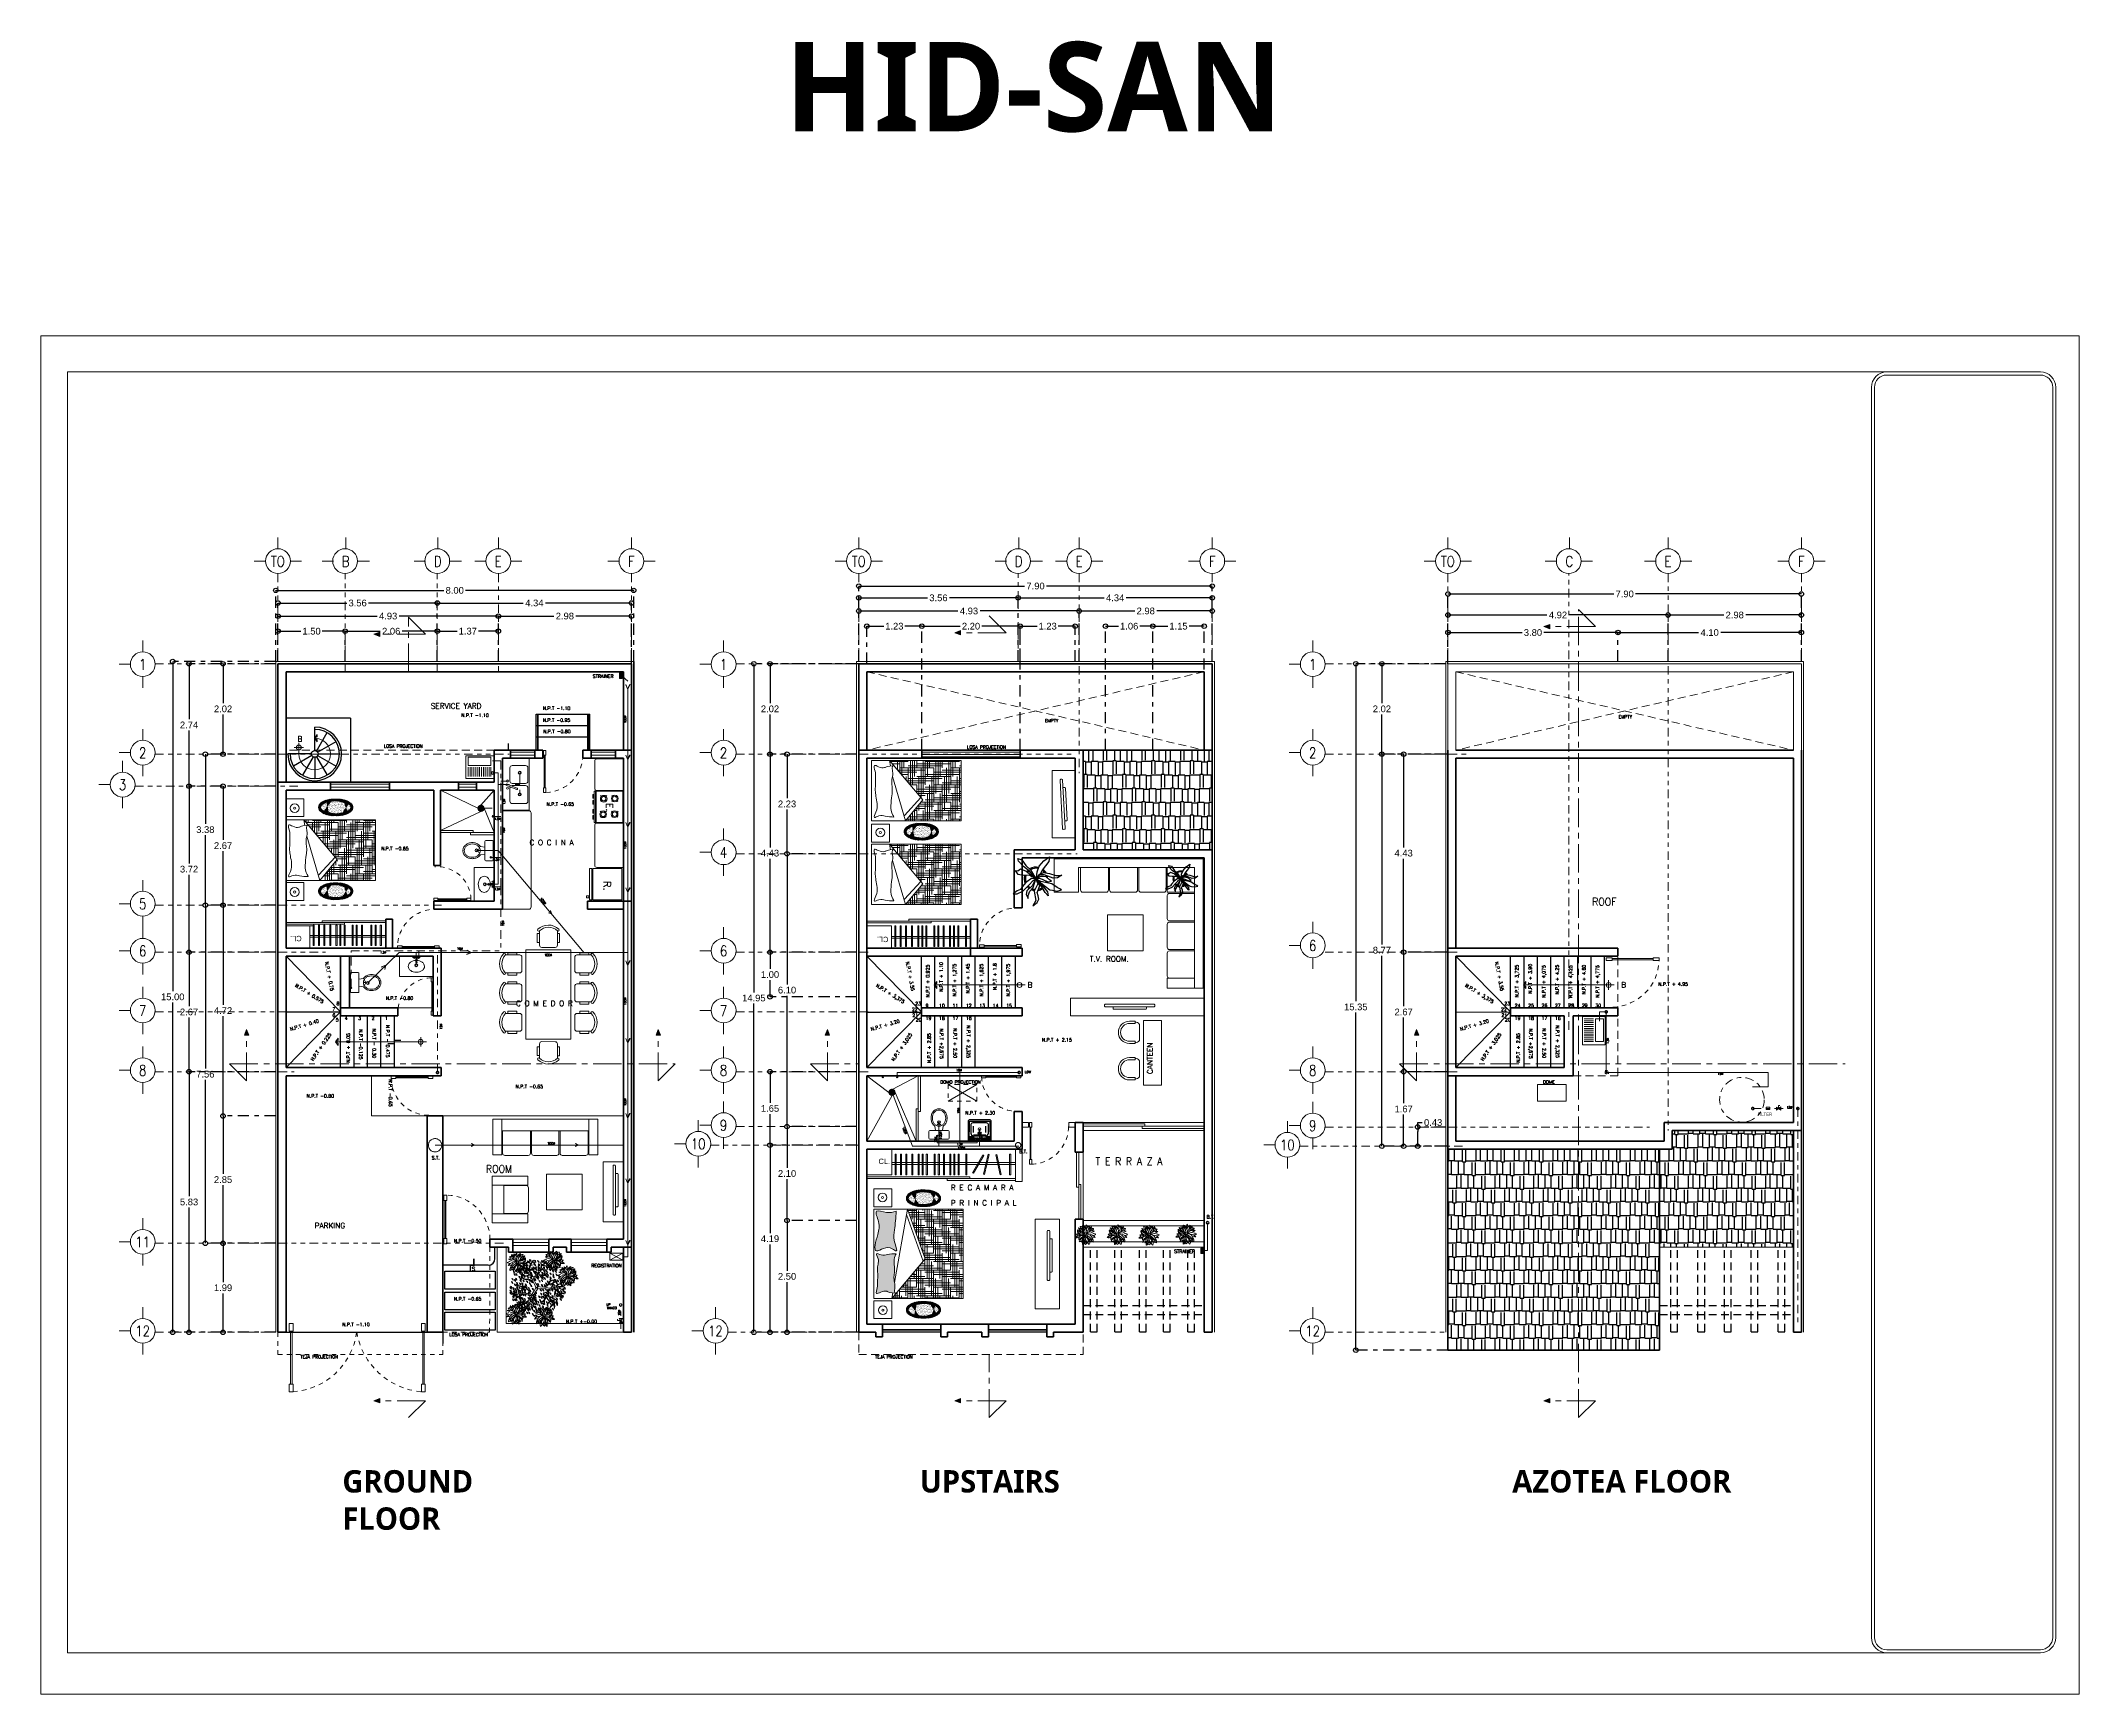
# Model space of a CAD drawing. Extents: x -111 to 1137, y -130 to 54.
# Drawn here: x 545.04 to 590.61, y -38.89 to -1.92 of the extents above; entities that cross this region are included whole.
import ezdxf
from ezdxf.enums import TextEntityAlignment as Align

# ---------------------------------------------------------------- set-up
doc = ezdxf.new("R2010")
doc.units = 0
for name, pattern in [('CENTER2', [1.125, 0.75, -0.125, 0.125, -0.125]), ('CENTRO', [50.8, 31.75, -6.35, 6.35, -6.35]), ('DASHDOT2', [0.5, 0.25, -0.125, 0, -0.125]), ('DASHED', [19.05, 12.7, -6.35]), ('DASHED2', [0.375, 0.25, -0.125]), ('DIVIDE2', [15.875, 6.35, -3.175, 0, -3.175, 0, -3.175])]:
    doc.linetypes.add(name, pattern=pattern)
doc.layers.get('0').update_dxf_attribs({"lineweight": 0})
for name, color, linetype, lineweight in [('ARBOLES', 94, 'Continuous', 5), ('EJES', 51, 'DIVIDE2', 0), ('ejes 1', 30, 'Continuous', 0), ('HID', 20, 'Continuous', 0), ('JARDIN', 3, 'Continuous', 0), ('MBA', 130, 'Continuous', 9), ('Mobiliario', 1, 'Continuous', 13), ('MUEBLES', 1, 'Continuous', 9), ('muro', 7, 'Continuous', 18), ('Muro div', 150, 'Continuous', 18), ('muros', 5, 'Continuous', 60), ('MUROS BAJOS', 42, 'Continuous', 18), ('Pluma2', 2, 'Continuous', 20), ('PROYECCION VOLADO', 32, 'Continuous', 13), ('PUERTAS', 1, 'Continuous', 9), ('SAN', 142, 'Continuous', 0), ('VENTANAS', 4, 'Continuous', 9)]:
    doc.layers.add(name, color=color, linetype=linetype, lineweight=lineweight)
for name, color, linetype in [('CENEFA PISO', 1, 'Continuous'), ('DIM', 6, 'Continuous'), ('Escaleras', 17, 'Continuous'), ('In-TextHi', 7, 'Continuous'), ('MG', 13, 'Continuous'), ('NV', 230, 'Continuous'), ('PERGOLAS', 15, 'Continuous'), ('SANITARIOS', 2, 'Continuous'), ('TEXTO', 164, 'Continuous'), ('verde', 92, 'Continuous')]:
    doc.layers.add(name, color=color, linetype=linetype)
doc.styles.add('80', font='ROMANS.shx', dxfattribs={"height": 0.15})
doc.styles.add('arial', font='arial.ttf')
doc.styles.add('COMPLEX', font='complex.shx', dxfattribs={"height": 0.25})
doc.styles.add('MANOTEX3', font='MANOTEX3.shx')
doc.styles.add('SWISSCL', font='swisscl.ttf')
doc.dimstyles.new('COTAS ZAR', dxfattribs={"dimtxt": 0.15, "dimasz": 0.1, "dimexe": 0, "dimexo": 0, "dimgap": 0.05, "dimtad": 0, "dimtih": 1, "dimtoh": 1, "dimrnd": 0.005, "dimzin": 1, "dimdsep": 46, "dimtxsty": 'arial', "dimblk": 'ORIGIN', "dimcen": 0.2, "dimclrd": 34, "dimclre": 134, "dimclrt": 6, "dimazin": 0, "dimtfac": 1, "dimtmove": 0, "dimatfit": 3, "dimldrblk": 'ORIGIN', "dimfxl": 1, "dimarcsym": 0})

# ---------------------------------------------------------------- blocks, each defined once
blk = doc.blocks.new('Arbp1')
at = {"color": 0}
for p, q in [((-1.07, 0.82), (-0.57, 0.31)), ((-0.57, 0.31), (-0.1, -0.03)), ((-0.42, 0.5), (-0.23, 0.26)), ((-0.34, 1.33), (0.01, 0.8)), ((-0.23, 0.26), (-0.06, -0.08)), ((0.01, 0.8), (0.06, 0.24)), ((0.17, 0.01), (0.05, -0.09)), ((0.5, 0.09), (0.17, 0.01)), ((0.32, 1.28), (0.29, 0.94)), ((0.48, 1.57), (0.32, 1.28)), ((0.82, 0.53), (0.34, 0.18)), ((1.04, 0.84), (0.82, 0.53)), ((1.68, 0.43), (1.13, 0.26)), ((-1.43, -0.63), (-0.92, -0.34)), ((-1.28, -1.02), (-0.84, -0.78)), ((-0.92, -0.34), (-0.19, -0.22)), ((-0.84, -0.78), (-0.65, -0.62)), ((-0.61, -1.5), (-0.4, -0.81)), ((-0.4, -0.81), (-0.16, -0.33)), ((0.13, -0.76), (0.06, -0.35)), ((0.29, -0.37), (0.08, -0.21)), ((0.46, -1.28), (0.13, -0.76)), ((0.84, -0.1), (0.17, -0.12)), ((0.53, -0.91), (0.29, -0.37)), ((0.32, -1.31), (0.32, -1.27)), ((0.46, -1.53), (0.32, -1.31)), ((0.82, -0.71), (0.46, -0.39)), ((0.46, -1.28), (0.53, -0.91)), ((1.16, -1.15), (0.82, -0.71)), ((1.24, -0.44), (0.84, -0.1)), ((1.3, -0.84), (1.24, -0.44))]:
    blk.add_line(p, q, dxfattribs=at)
for centre, radius, start, end in [((-1.24, -0.46), 0.54, 88.1586, 137.8273), ((-1.25, 1.24), 0.895, 252.2478, 286.3777), ((-0.63, 1), 1.08, 214.4537, 263.3463), ((-0.15, 1.07), 1.07, 173.6145, 209.2154), ((-1.51, 0.54), 0.712, 21.303, 65.1296), ((-1.15, -0.17), 0.991, 42.2277, 85.4292), ((-0.19, 0.74), 0.885, 175.07, 273.3834), ((-0.89, 0.45), 0.662, 44.4847, 99.0338), ((-1.12, 0.41), 0.708, 7.2938, 80.2697), ((0.48, 1.13), 1.15, 157.3939, 181.8645), ((-0.77, 1.21), 0.405, 6.5682, 63.7065), ((0.34, 0.99), 0.759, 154.1141, 223.5576), ((-0.51, 0.58), 0.769, 21.4667, 77.1074), ((0.27, 1.03), 0.54, 114.3119, 151.5503), ((-0.42, 0.08), 0.44, 337.0586, 61.7462), ((-0.25, 1.26), 0.389, 2.0595, 42.0235), ((1.82, -1.1), 2.09, 111.9097, 147.1184), ((0.68, 1.02), 0.586, 109.7066, 174.946), ((-0.89, 0.6), 1.12, 341.7639, 13.4383), ((0.86, 0.58), 0.629, 105.9729, 180.8659), ((-1.24, 1.39), 1.74, 349.6196, 5.9716), ((1.9, 0.41), 1.44, 147.5471, 176.2239), ((0.57, 0.6), 0.522, 262.0401, 26.8802), ((0.59, -0.64), 0.732, 344.3826, 97.204), ((1.16, 0.11), 1.01, 97.6537, 126.4923), ((0.43, 1.2), 0.6, 312.3754, 352.118), ((1.03, -0.64), 0.726, 47.1984, 102.0961), ((1.47, -0.64), 1.1, 78.5401, 114.3708), ((0.76, 1.13), 1.15, 292.5208, 323.1202), ((-1.15, 0.67), 0.915, 237.2203, 269.0906), ((-1.19, 0.91), 1.56, 261.2416, 315.0942), ((-0.84, -1.04), 0.435, 111.0384, 178.238), ((-1.05, -0.58), 0.496, 242.2497, 322.8041), ((-0.66, -1.23), 0.308, 147.3149, 220.5722), ((-0.14, -1.62), 0.772, 132.9991, 165.6347), ((0.73, -1.13), 1.38, 152.9279, 195.5125), ((-1.15, -0.53), 1.11, 299.4481, 341.5272), ((0.05, -1.33), 0.343, 154.7951, 247.1735), ((0.57, -0.55), 0.737, 151.2618, 261.515), ((0.55, -1.46), 0.655, 145.6723, 196.0449), ((0.69, -0.84), 0.723, 192.7836, 251.4109), ((-0.32, -1.02), 0.938, 327.0953, 63.0889), ((0.13, -1.65), 1.42, 34.8925, 87.8945), ((0.81, -0.9), 0.492, 240.3475, 280.0283), ((1.43, 0.03), 1.21, 225.4102, 257.0209), ((-0.23, -1.43), 1.42, 11.5068, 49.0692), ((-1.97, -2.27), 3, 17.1765, 25.4965), ((1.47, -0.68), 0.568, 84.2671, 117.929)]:
    blk.add_arc(centre, radius, start, end, dxfattribs=at)
blk = doc.blocks.new('ARBOL')
at = {"layer": 'JARDIN', "color": 8}
for points in [[(-0.08, 0.06), (-0.2, 0.01), (-0.45, -0.06), (-0.73, 0.01), (-0.91, 0.16), (-0.94, 0.24), (-1.06, 0.28), (-1.23, 0.27), (-1.11, 0.26), (-0.99, 0.22), (-0.91, 0.09), (-0.78, 0), (-0.69, -0.05), (-0.52, -0.09), (-0.74, -0.19), (-0.93, -0.24), (-1, -0.19), (-1.07, -0.06), (-1.09, 0.01), (-1.19, 0.1), (-1.31, 0.12), (-1.47, 0.13), (-1.34, 0.1), (-1.21, 0.07), (-1.13, 0), (-1.08, -0.12), (-1.04, -0.19), (-1.07, -0.2), (-1.25, -0.17), (-1.42, -0.14), (-1.55, -0.09), (-1.67, -0.07), (-1.77, -0.12), (-1.67, -0.09), (-1.62, -0.11), (-1.5, -0.14), (-1.43, -0.18), (-1.32, -0.2), (-1.32, -0.2), (-1.47, -0.25), (-1.79, -0.31), (-1.85, -0.35), (-1.91, -0.42), (-1.86, -0.39), (-1.76, -0.33), (-1.62, -0.32), (-1.52, -0.3), (-1.52, -0.3), (-1.58, -0.42), (-1.72, -0.52), (-1.76, -0.61), (-1.77, -0.69), (-1.7, -0.55), (-1.61, -0.48), (-1.53, -0.42), (-1.49, -0.35), (-1.43, -0.31), (-1.38, -0.28), (-1.31, -0.26), (-1.26, -0.24), (-1.16, -0.25), (-1.13, -0.28), (-1.21, -0.35), (-1.32, -0.45), (-1.47, -0.63), (-1.52, -0.75), (-1.61, -0.77), (-1.72, -0.8), (-1.79, -0.85), (-1.71, -0.83), (-1.62, -0.8), (-1.54, -0.8), (-1.55, -0.84), (-1.57, -0.93), (-1.59, -1.04), (-1.59, -1.12), (-1.56, -1.04), (-1.53, -0.91), (-1.51, -0.83), (-1.49, -0.79), (-1.41, -0.82), (-1.31, -0.96), (-1.39, -0.81), (-1.46, -0.73), (-1.45, -0.7), (-1.39, -0.61), (-1.33, -0.53), (-1.28, -0.48), (-1.18, -0.61), (-1.12, -0.74), (-1.1, -0.85), (-1.09, -0.97), (-1.08, -0.85), (-1.1, -0.73), (-1.14, -0.59), (-1.23, -0.47), (-1.19, -0.41), (-1.09, -0.35), (-1.03, -0.29), (-0.94, -0.3), (-0.81, -0.29), (-0.75, -0.31), (-0.68, -0.6), (-0.72, -0.83), (-0.81, -0.86), (-0.93, -0.97), (-1.02, -1.05), (-1.15, -1.17), (-1.18, -1.23), (-1.13, -1.17), (-1.03, -1.1), (-0.91, -1), (-0.85, -0.94), (-0.8, -0.9), (-0.75, -0.91), (-0.77, -1.03), (-0.86, -1.13), (-0.97, -1.27), (-1.12, -1.39), (-1.18, -1.45), (-1.11, -1.41), (-1.04, -1.35), (-0.94, -1.28), (-0.95, -1.37), (-0.92, -1.49), (-0.91, -1.56), (-0.89, -1.65), (-0.88, -1.7), (-0.87, -1.58), (-0.88, -1.49), (-0.91, -1.38), (-0.8, -1.44), (-0.64, -1.54), (-0.57, -1.62), (-0.63, -1.51), (-0.79, -1.41), (-0.9, -1.33), (-0.9, -1.26), (-0.85, -1.2), (-0.78, -1.1), (-0.7, -1.17), (-0.58, -1.22), (-0.51, -1.28), (-0.45, -1.37), (-0.5, -1.27), (-0.58, -1.18), (-0.69, -1.13), (-0.71, -1.08), (-0.69, -0.93), (-0.66, -0.82), (-0.62, -0.72), (-0.49, -0.79), (-0.37, -0.93), (-0.3, -1.02), (-0.28, -1.14), (-0.27, -1.28), (-0.25, -1.17), (-0.27, -1.03), (-0.22, -1.05), (-0.07, -1.05), (0.02, -1.05), (-0.1, -1.03), (-0.21, -1.01), (-0.26, -0.98), (-0.34, -0.89), (-0.44, -0.77), (-0.44, -0.75), (-0.4, -0.72), (-0.32, -0.72), (-0.12, -0.72), (-0.22, -0.69), (-0.31, -0.69), (-0.49, -0.72), (-0.53, -0.7), (-0.62, -0.64), (-0.65, -0.58), (-0.59, -0.5), (-0.48, -0.48), (-0.35, -0.49), (-0.39, -0.47), (-0.55, -0.45), (-0.65, -0.45), (-0.66, -0.38), (-0.68, -0.32), (-0.67, -0.27), (-0.52, -0.21), (-0.27, -0.13), (-0.03, -0.09), (0.09, -0.18), (0.28, -0.36), (0.35, -0.64), (0.32, -0.87), (0.26, -0.93), (0.29, -1.06), (0.38, -1.2), (0.33, -1.09), (0.3, -0.96), (0.37, -0.83), (0.39, -0.67), (0.39, -0.58), (0.34, -0.4), (0.53, -0.54), (0.67, -0.68), (0.67, -0.77), (0.58, -0.89), (0.54, -0.95), (0.51, -1.08), (0.55, -1.19), (0.63, -1.34), (0.58, -1.21), (0.54, -1.09), (0.56, -0.98), (0.64, -0.87), (0.68, -0.8), (0.7, -0.83), (0.78, -1), (0.83, -1.16), (0.85, -1.29), (0.89, -1.41), (0.99, -1.47), (0.92, -1.4), (0.9, -1.35), (0.87, -1.23), (0.87, -1.14), (0.83, -1.04), (0.83, -1.04), (0.95, -1.15), (1.16, -1.39), (1.23, -1.43), (1.32, -1.45), (1.27, -1.42), (1.17, -1.36), (1.08, -1.24), (1.02, -1.17), (1.02, -1.17), (1.15, -1.16), (1.3, -1.23), (1.41, -1.22), (1.49, -1.19), (1.33, -1.2), (1.22, -1.16), (1.13, -1.11), (1.05, -1.12), (0.99, -1.09), (0.93, -1.05), (0.88, -1.01), (0.84, -0.97), (0.8, -0.88), (0.8, -0.84), (0.91, -0.87), (1.05, -0.92), (1.28, -0.96), (1.41, -0.94), (1.47, -1.01), (1.55, -1.09), (1.63, -1.13), (1.57, -1.06), (1.5, -1), (1.47, -0.94), (1.5, -0.93), (1.59, -0.89), (1.7, -0.86), (1.76, -0.82), (1.68, -0.83), (1.55, -0.87), (1.47, -0.89), (1.43, -0.9), (1.42, -0.81), (1.49, -0.66), (1.39, -0.8), (1.37, -0.9), (1.33, -0.91), (1.22, -0.9), (1.13, -0.89), (1.06, -0.87), (1.12, -0.71), (1.2, -0.6), (1.29, -0.53), (1.38, -0.46), (1.28, -0.51), (1.18, -0.58), (1.08, -0.69), (1.03, -0.83), (0.95, -0.82), (0.84, -0.77), (0.77, -0.74), (0.73, -0.66), (0.65, -0.56), (0.64, -0.49), (0.86, -0.28), (1.08, -0.21), (1.15, -0.27), (1.31, -0.32), (1.42, -0.36), (1.59, -0.41), (1.65, -0.41), (1.58, -0.39), (1.47, -0.34), (1.32, -0.29), (1.24, -0.27), (1.18, -0.24), (1.17, -0.19), (1.27, -0.15), (1.41, -0.17), (1.58, -0.2), (1.77, -0.28), (1.84, -0.29), (1.77, -0.25), (1.69, -0.22), (1.58, -0.18), (1.66, -0.14), (1.75, -0.05), (1.8, -0.01), (1.88, 0.05), (1.91, 0.09), (1.81, 0.04), (1.73, -0.02), (1.65, -0.1), (1.65, 0.03), (1.65, 0.22), (1.69, 0.32), (1.62, 0.21), (1.61, 0.02), (1.6, -0.12), (1.54, -0.15), (1.46, -0.14), (1.34, -0.12), (1.36, -0.03), (1.35, 0.11), (1.37, 0.2), (1.41, 0.3), (1.35, 0.2), (1.31, 0.09), (1.32, -0.03), (1.29, -0.07), (1.15, -0.13), (1.04, -0.16), (0.94, -0.18), (0.93, -0.03), (0.99, 0.14), (1.04, 0.25), (1.13, 0.33), (1.24, 0.41), (1.14, 0.37), (1.03, 0.28), (1.02, 0.33), (0.95, 0.46), (0.9, 0.55), (0.94, 0.43), (0.97, 0.32), (0.98, 0.26), (0.94, 0.15), (0.89, 0), (0.87, -0.01), (0.83, 0.01), (0.78, 0.08), (0.68, 0.26), (0.71, 0.15), (0.75, 0.08), (0.87, -0.06), (0.87, -0.11), (0.87, -0.22), (0.83, -0.27), (0.73, -0.26), (0.65, -0.18), (0.6, -0.05), (0.6, -0.1), (0.66, -0.25), (0.71, -0.34), (0.66, -0.38), (0.62, -0.43), (0.56, -0.44), (0.44, -0.35), (0.25, -0.17), (0.1, 0.01), (0.11, 0.16), (0.17, 0.42), (0.38, 0.62), (0.6, 0.71), (0.68, 0.7), (0.77, 0.78), (0.85, 0.93), (0.77, 0.83), (0.68, 0.75), (0.53, 0.74), (0.38, 0.67), (0.31, 0.62), (0.18, 0.5), (0.21, 0.73), (0.26, 0.92), (0.33, 0.97), (0.48, 0.95), (0.55, 0.94), (0.68, 0.98), (0.76, 1.07), (0.85, 1.21), (0.75, 1.11), (0.67, 1.01), (0.57, 0.98), (0.43, 0.99), (0.36, 0.99), (0.36, 1.02), (0.48, 1.17), (0.59, 1.3), (0.7, 1.38), (0.77, 1.48), (0.78, 1.59), (0.75, 1.49), (0.72, 1.45), (0.63, 1.37), (0.55, 1.33), (0.48, 1.24), (0.48, 1.24), (0.52, 1.4), (0.63, 1.7), (0.62, 1.78), (0.6, 1.87), (0.6, 1.81), (0.59, 1.69), (0.53, 1.56), (0.5, 1.47), (0.5, 1.47), (0.43, 1.57), (0.41, 1.74), (0.35, 1.83), (0.28, 1.88), (0.37, 1.75), (0.39, 1.64), (0.4, 1.54), (0.44, 1.47), (0.45, 1.4), (0.45, 1.33), (0.43, 1.26), (0.42, 1.21), (0.36, 1.14), (0.32, 1.12), (0.3, 1.22), (0.27, 1.37), (0.19, 1.59), (0.11, 1.69), (0.14, 1.78), (0.16, 1.89), (0.16, 1.98), (0.14, 1.89), (0.12, 1.8), (0.08, 1.74), (0.05, 1.77), (-0.02, 1.82), (-0.11, 1.9), (-0.18, 1.94), (-0.12, 1.87), (-0.02, 1.78), (0.04, 1.72), (0.07, 1.69), (-0.01, 1.63), (-0.17, 1.62), (0, 1.61), (0.09, 1.63), (0.12, 1.6), (0.17, 1.51), (0.2, 1.42), (0.22, 1.35), (0.06, 1.33), (-0.08, 1.34), (-0.19, 1.38), (-0.29, 1.43), (-0.2, 1.36), (-0.08, 1.32), (0.06, 1.28), (0.21, 1.31), (0.24, 1.23), (0.24, 1.11), (0.26, 1.04), (0.21, 0.96), (0.16, 0.84), (0.11, 0.8), (-0.18, 0.89), (-0.36, 1.04), (-0.34, 1.14), (-0.37, 1.29), (-0.4, 1.41), (-0.44, 1.58), (-0.47, 1.63), (-0.45, 1.56), (-0.44, 1.44), (-0.41, 1.29), (-0.39, 1.21), (-0.38, 1.14), (-0.42, 1.11), (-0.51, 1.18), (-0.55, 1.31), (-0.61, 1.47), (-0.64, 1.67), (-0.67, 1.74), (-0.67, 1.66), (-0.65, 1.57), (-0.64, 1.46), (-0.71, 1.51), (-0.83, 1.54), (-0.89, 1.57), (-0.99, 1.6), (-1.03, 1.61), (-0.94, 1.55), (-0.85, 1.51), (-0.74, 1.48), (-0.85, 1.41), (-1.01, 1.32), (-1.12, 1.31), (-0.99, 1.3), (-0.83, 1.39), (-0.7, 1.45), (-0.64, 1.41), (-0.61, 1.33), (-0.56, 1.23), (-0.66, 1.19), (-0.77, 1.12), (-0.86, 1.09), (-0.96, 1.07), (-0.85, 1.06), (-0.73, 1.09), (-0.63, 1.16), (-0.58, 1.15), (-0.46, 1.06), (-0.38, 0.98), (-0.31, 0.9), (-0.44, 0.82), (-0.62, 0.79), (-0.74, 0.77), (-0.85, 0.82), (-0.98, 0.87), (-0.89, 0.8), (-0.76, 0.75), (-0.79, 0.72), (-0.87, 0.59), (-0.92, 0.5), (-0.84, 0.6), (-0.77, 0.68), (-0.72, 0.72), (-0.6, 0.74), (-0.45, 0.77), (-0.43, 0.76), (-0.42, 0.71), (-0.46, 0.64), (-0.56, 0.46), (-0.49, 0.54), (-0.44, 0.61), (-0.38, 0.79), (-0.34, 0.81), (-0.25, 0.86), (-0.18, 0.85), (-0.14, 0.76), (-0.17, 0.66), (-0.25, 0.55), (-0.21, 0.57), (-0.11, 0.7), (-0.07, 0.79), (0, 0.76), (0.06, 0.75), (0.1, 0.71), (0.08, 0.55), (0.02, 0.3)], [(-1.04, 1.4), (-1.05, 1.51), (-0.98, 1.56), (-1, 1.48)], [(-0.88, 1.61), (-0.89, 1.72), (-0.82, 1.77), (-0.84, 1.7)], [(-0.79, 1.65), (-0.79, 1.76), (-0.72, 1.8), (-0.74, 1.73)], [(-0.52, 1.69), (-0.52, 1.8), (-0.45, 1.85), (-0.47, 1.78)], [(-0.5, 1.46), (-0.51, 1.57), (-0.44, 1.62), (-0.46, 1.55)], [(-0.29, 1.76), (-0.3, 1.88), (-0.23, 1.92), (-0.25, 1.85)], [(-0.24, 1.49), (-0.24, 1.6), (-0.17, 1.65), (-0.19, 1.57)], [(-0.2, 1.65), (-0.2, 1.76), (-0.13, 1.81), (-0.15, 1.74)], [(-0.09, 1.33), (-0.1, 1.45), (-0.03, 1.49), (-0.05, 1.42)], [(0.02, 1.89), (0.02, 2), (0.09, 2.05), (0.07, 1.98)], [(0.03, 1.29), (0.02, 1.41), (0.09, 1.45), (0.07, 1.38)], [(0.22, 1.83), (0.21, 1.94), (0.28, 1.99), (0.26, 1.91)], [(0.3, 1.61), (0.3, 1.72), (0.37, 1.76), (0.35, 1.69)], [(0.3, 1.37), (0.3, 1.48), (0.37, 1.53), (0.35, 1.45)], [(0.52, 1.69), (0.52, 1.8), (0.58, 1.84), (0.56, 1.77)], [(0.69, 1.49), (0.68, 1.6), (0.75, 1.65), (0.73, 1.57)], [(1.01, 1.44), (1, 1.55), (1.07, 1.6), (1.05, 1.52)], [(-1.88, -0.12), (-1.89, -0.01), (-1.82, 0.04), (-1.84, -0.04)], [(-1.75, 0.05), (-1.75, 0.16), (-1.68, 0.21), (-1.7, 0.13)], [(-1.72, 0.36), (-1.72, 0.47), (-1.65, 0.52), (-1.67, 0.45)], [(-1.56, 0.74), (-1.56, 0.85), (-1.49, 0.9), (-1.51, 0.83)], [(-1.56, 0.51), (-1.56, 0.62), (-1.49, 0.67), (-1.51, 0.6)], [(-1.55, 0.07), (-1.55, 0.18), (-1.48, 0.23), (-1.5, 0.15)], [(-1.45, -0.08), (-1.45, 0.03), (-1.39, 0.07), (-1.41, 0)], [(-1.38, 0.16), (-1.38, 0.27), (-1.31, 0.32), (-1.33, 0.25)], [(-1.37, 0.82), (-1.37, 0.93), (-1.31, 0.98), (-1.32, 0.91)], [(-1.34, 0.54), (-1.34, 0.65), (-1.28, 0.7), (-1.29, 0.63)], [(-1.32, 0.41), (-1.32, 0.52), (-1.26, 0.57), (-1.28, 0.5)], [(-1.28, 1.06), (-1.28, 1.17), (-1.22, 1.22), (-1.24, 1.14)], [(-1.27, 0.14), (-1.27, 0.25), (-1.2, 0.3), (-1.22, 0.22)], [(-1.23, -0.16), (-1.23, -0.04), (-1.16, 0), (-1.18, -0.07)], [(-1.18, 0.95), (-1.18, 1.06), (-1.12, 1.11), (-1.14, 1.03)], [(-1.17, 0.65), (-1.17, 0.76), (-1.11, 0.81), (-1.13, 0.74)], [(-1.16, 1.23), (-1.16, 1.34), (-1.09, 1.39), (-1.11, 1.31)], [(-1.11, 0.39), (-1.11, 0.5), (-1.04, 0.55), (-1.06, 0.47)], [(-1.09, -0.09), (-1.1, 0.02), (-1.03, 0.07), (-1.05, -0.01)], [(-1.06, 0.24), (-1.06, 0.35), (-1, 0.4), (-1.02, 0.33)], [(-1.02, 1.1), (-1.02, 1.21), (-0.96, 1.26), (-0.98, 1.19)], [(-0.96, 0.62), (-0.97, 0.73), (-0.9, 0.78), (-0.92, 0.7)], [(-0.96, -0.04), (-0.96, 0.07), (-0.89, 0.11), (-0.91, 0.04)], [(-0.93, 0.87), (-0.94, 0.98), (-0.87, 1.03), (-0.89, 0.96)], [(-0.85, 0.15), (-0.86, 0.26), (-0.79, 0.31), (-0.81, 0.23)], [(-0.8, 1.17), (-0.81, 1.29), (-0.74, 1.33), (-0.76, 1.26)], [(-0.78, 0.89), (-0.78, 1), (-0.72, 1.05), (-0.74, 0.97)], [(-0.76, 0.74), (-0.76, 0.86), (-0.69, 0.9), (-0.71, 0.83)], [(-0.72, 0.04), (-0.72, 0.15), (-0.65, 0.19), (-0.67, 0.12)], [(-0.7, 1.08), (-0.7, 1.19), (-0.64, 1.24), (-0.66, 1.16)], [(-0.69, 0.42), (-0.7, 0.53), (-0.63, 0.58), (-0.65, 0.5)], [(-0.61, 0.84), (-0.62, 0.95), (-0.55, 1), (-0.57, 0.92)], [(-0.59, -0.05), (-0.59, 0.06), (-0.53, 0.11), (-0.55, 0.03)], [(-0.57, 0.55), (-0.58, 0.66), (-0.51, 0.71), (-0.53, 0.64)], [(-0.47, 1.23), (-0.47, 1.34), (-0.41, 1.39), (-0.43, 1.31)], [(-0.46, 0.32), (-0.47, 0.43), (-0.4, 0.48), (-0.42, 0.41)], [(-0.4, -0.01), (-0.4, 0.1), (-0.33, 0.15), (-0.35, 0.07)], [(-0.29, 0.32), (-0.29, 0.43), (-0.23, 0.47), (-0.25, 0.4)], [(-0.28, 0.65), (-0.28, 0.76), (-0.21, 0.81), (-0.23, 0.73)], [(-0.25, 1.19), (-0.25, 1.3), (-0.18, 1.35), (-0.2, 1.27)], [(-0.22, 0.96), (-0.23, 1.07), (-0.16, 1.12), (-0.18, 1.04)], [(-0.16, 0.12), (-0.16, 0.23), (-0.09, 0.28), (-0.11, 0.21)], [(-0.12, 1.05), (-0.12, 1.16), (-0.05, 1.21), (-0.07, 1.13)], [(-0.12, 0.9), (-0.12, 1.02), (-0.05, 1.06), (-0.07, 0.99)], [(-0.05, 1.07), (-0.05, 1.18), (0.02, 1.23), (0, 1.15)], [(-0.01, 0.51), (-0.01, 0.62), (0.06, 0.67), (0.04, 0.6)], [(0.05, 0.51), (0.05, 0.62), (0.11, 0.66), (0.09, 0.59)], [(0.15, 1.02), (0.15, 1.13), (0.22, 1.17), (0.2, 1.1)], [(0.15, 0.86), (0.15, 0.98), (0.22, 1.02), (0.2, 0.95)], [(0.26, 0.69), (0.26, 0.8), (0.33, 0.85), (0.31, 0.77)], [(0.26, 0.39), (0.26, 0.51), (0.33, 0.55), (0.31, 0.48)], [(0.29, -0.12), (0.29, -0.01), (0.35, 0.04), (0.33, -0.03)], [(0.34, 1.28), (0.34, 1.39), (0.41, 1.44), (0.39, 1.36)], [(0.36, 0.14), (0.36, 0.25), (0.42, 0.3), (0.4, 0.22)], [(0.38, 0.53), (0.37, 0.64), (0.44, 0.69), (0.42, 0.61)], [(0.42, 0.31), (0.41, 0.42), (0.48, 0.47), (0.46, 0.39)], [(0.45, 0.79), (0.44, 0.9), (0.51, 0.95), (0.49, 0.88)], [(0.48, 1.11), (0.48, 1.22), (0.54, 1.27), (0.52, 1.19)], [(0.54, 0), (0.54, 0.11), (0.61, 0.15), (0.59, 0.08)], [(0.58, 0.48), (0.57, 0.59), (0.64, 0.64), (0.62, 0.57)], [(0.62, 1.13), (0.61, 1.24), (0.68, 1.29), (0.66, 1.21)], [(0.64, -0.08), (0.64, 0.03), (0.7, 0.07), (0.68, 0)], [(0.69, 0.89), (0.68, 1), (0.75, 1.05), (0.73, 0.97)], [(0.7, 0.29), (0.7, 0.4), (0.77, 0.45), (0.75, 0.37)], [(0.77, 0.16), (0.77, 0.27), (0.84, 0.32), (0.82, 0.25)], [(0.79, 1.19), (0.79, 1.3), (0.85, 1.35), (0.83, 1.27)], [(0.81, 0.59), (0.8, 0.7), (0.87, 0.75), (0.85, 0.68)], [(0.84, 0.99), (0.83, 1.1), (0.9, 1.15), (0.88, 1.08)], [(0.86, 0.16), (0.86, 0.27), (0.93, 0.32), (0.91, 0.25)], [(0.88, 0.85), (0.87, 0.96), (0.94, 1.01), (0.92, 0.93)], [(0.93, 1.17), (0.93, 1.29), (1, 1.33), (0.98, 1.26)], [(0.94, 1.2), (0.94, 1.31), (1.01, 1.36), (0.99, 1.28)], [(0.94, 0.4), (0.94, 0.51), (1.01, 0.56), (0.99, 0.49)], [(0.97, 0.77), (0.97, 0.88), (1.04, 0.93), (1.02, 0.85)], [(1.01, 0.63), (1, 0.74), (1.07, 0.79), (1.05, 0.72)], [(1.03, 0.92), (1.03, 1.03), (1.09, 1.08), (1.07, 1)], [(1.05, 0.03), (1.04, 0.14), (1.11, 0.19), (1.09, 0.11)], [(1.05, -0.1), (1.05, 0.01), (1.12, 0.06), (1.1, -0.02)], [(1.09, 0.43), (1.09, 0.54), (1.16, 0.59), (1.14, 0.51)], [(1.18, 0.17), (1.18, 0.28), (1.25, 0.33), (1.23, 0.25)], [(1.2, 1.13), (1.19, 1.24), (1.26, 1.29), (1.24, 1.21)], [(1.21, -0.06), (1.2, 0.05), (1.27, 0.1), (1.25, 0.02)], [(1.26, 0.38), (1.26, 0.49), (1.33, 0.54), (1.31, 0.46)], [(1.29, 0.83), (1.28, 0.94), (1.35, 0.99), (1.33, 0.92)], [(1.3, 0.52), (1.29, 0.63), (1.36, 0.68), (1.34, 0.61)], [(1.32, 1.17), (1.32, 1.29), (1.38, 1.33), (1.36, 1.26)], [(1.33, 0.38), (1.32, 0.49), (1.39, 0.54), (1.37, 0.46)], [(1.35, 0.22), (1.35, 0.33), (1.41, 0.38), (1.39, 0.3)], [(1.39, 0.75), (1.38, 0.86), (1.45, 0.91), (1.43, 0.84)], [(1.47, 0.46), (1.46, 0.57), (1.53, 0.62), (1.51, 0.55)], [(1.46, 0.02), (1.46, 0.13), (1.52, 0.18), (1.5, 0.1)], [(1.48, 0.11), (1.47, 0.23), (1.54, 0.27), (1.52, 0.2)], [(1.48, -0.09), (1.47, 0.02), (1.54, 0.07), (1.52, -0.01)], [(1.54, 0.86), (1.53, 0.97), (1.6, 1.02), (1.58, 0.95)], [(1.62, 0.65), (1.61, 0.76), (1.68, 0.81), (1.66, 0.74)], [(1.61, 0.23), (1.61, 0.34), (1.68, 0.39), (1.66, 0.31)], [(1.64, -0.05), (1.64, 0.06), (1.71, 0.11), (1.69, 0.03)], [(1.76, 0.36), (1.75, 0.47), (1.82, 0.52), (1.8, 0.45)], [(1.8, 0.28), (1.8, 0.39), (1.87, 0.44), (1.85, 0.37)], [(1.84, 0.08), (1.84, 0.19), (1.91, 0.24), (1.89, 0.17)], [(1.88, -0.08), (1.88, 0.04), (1.95, 0.08), (1.93, 0.01)], [(-1.93, -0.55), (-1.93, -0.44), (-1.87, -0.4), (-1.89, -0.47)], [(-1.86, -0.81), (-1.86, -0.7), (-1.79, -0.65), (-1.81, -0.73)], [(-1.83, -0.6), (-1.83, -0.49), (-1.76, -0.44), (-1.78, -0.52)], [(-1.81, -0.34), (-1.81, -0.23), (-1.75, -0.18), (-1.77, -0.26)], [(-1.73, -0.26), (-1.73, -0.15), (-1.67, -0.1), (-1.69, -0.18)], [(-1.66, -1.06), (-1.66, -0.95), (-1.59, -0.9), (-1.61, -0.97)], [(-1.63, -0.73), (-1.64, -0.62), (-1.57, -0.57), (-1.59, -0.65)], [(-1.51, -1.1), (-1.51, -0.99), (-1.44, -0.94), (-1.46, -1.01)], [(-1.47, -1.26), (-1.47, -1.15), (-1.4, -1.1), (-1.42, -1.18)], [(-1.44, -0.98), (-1.45, -0.87), (-1.38, -0.82), (-1.4, -0.89)], [(-1.42, -0.51), (-1.42, -0.4), (-1.35, -0.35), (-1.37, -0.42)], [(-1.39, -0.72), (-1.4, -0.61), (-1.33, -0.56), (-1.35, -0.64)], [(-1.33, -0.84), (-1.33, -0.73), (-1.27, -0.68), (-1.29, -0.76)], [(-1.26, -0.95), (-1.26, -0.83), (-1.2, -0.79), (-1.22, -0.86)], [(-1.23, -0.44), (-1.23, -0.33), (-1.16, -0.28), (-1.18, -0.36)], [(-1.22, -1.17), (-1.22, -1.06), (-1.16, -1.01), (-1.18, -1.08)], [(-1.2, -0.73), (-1.2, -0.62), (-1.13, -0.57), (-1.15, -0.65)], [(-1.16, -1.38), (-1.16, -1.27), (-1.09, -1.22), (-1.11, -1.3)], [(-1.13, -1.56), (-1.14, -1.45), (-1.07, -1.4), (-1.09, -1.48)], [(-1.03, -0.49), (-1.03, -0.38), (-0.96, -0.33), (-0.98, -0.41)], [(-0.96, -0.93), (-0.97, -0.82), (-0.9, -0.77), (-0.92, -0.85)], [(-0.96, -1.24), (-0.97, -1.13), (-0.9, -1.08), (-0.92, -1.16)], [(-0.85, -0.46), (-0.86, -0.35), (-0.79, -0.3), (-0.81, -0.38)], [(-0.84, -0.7), (-0.85, -0.59), (-0.78, -0.54), (-0.8, -0.61)], [(-0.82, -1.31), (-0.82, -1.2), (-0.76, -1.15), (-0.78, -1.23)], [(-0.7, -1.42), (-0.7, -1.3), (-0.64, -1.26), (-0.66, -1.33)], [(-0.62, -1.14), (-0.62, -1.02), (-0.56, -0.98), (-0.58, -1.05)], [(-0.61, -0.35), (-0.61, -0.24), (-0.54, -0.19), (-0.56, -0.26)], [(-0.6, -0.59), (-0.6, -0.48), (-0.53, -0.44), (-0.55, -0.51)], [(-0.56, -0.98), (-0.56, -0.87), (-0.49, -0.82), (-0.51, -0.89)], [(-0.52, -0.75), (-0.52, -0.64), (-0.45, -0.59), (-0.47, -0.67)], [(-0.47, -1.26), (-0.47, -1.15), (-0.41, -1.1), (-0.43, -1.18)], [(-0.47, -1.48), (-0.47, -1.37), (-0.41, -1.32), (-0.43, -1.4)], [(-0.41, -0.36), (-0.41, -0.24), (-0.34, -0.2), (-0.36, -0.27)], [(-0.38, -0.65), (-0.39, -0.54), (-0.32, -0.49), (-0.34, -0.57)], [(-0.34, -0.91), (-0.35, -0.79), (-0.28, -0.75), (-0.3, -0.82)], [(-0.24, -0.32), (-0.24, -0.2), (-0.17, -0.16), (-0.19, -0.23)], [(-0.21, -0.6), (-0.21, -0.48), (-0.15, -0.44), (-0.17, -0.51)], [(-0.21, -1.29), (-0.21, -1.18), (-0.14, -1.13), (-0.16, -1.2)], [(-0.17, -0.83), (-0.18, -0.71), (-0.11, -0.67), (-0.13, -0.74)], [(-0.13, -1.49), (-0.14, -1.38), (-0.07, -1.33), (-0.09, -1.4)], [(-0.09, -1.23), (-0.09, -1.12), (-0.02, -1.07), (-0.04, -1.15)], [(-0.04, -1.01), (-0.04, -0.9), (0.03, -0.85), (0.01, -0.93)], [(-0.02, -0.75), (-0.02, -0.63), (0.04, -0.59), (0.02, -0.66)], [(0.09, -1.34), (0.08, -1.23), (0.15, -1.18), (0.13, -1.26)], [(0.13, -0.43), (0.12, -0.32), (0.19, -0.28), (0.17, -0.35)], [(0.12, -1.1), (0.12, -0.99), (0.18, -0.95), (0.16, -1.02)], [(0.15, -1.58), (0.15, -1.47), (0.21, -1.42), (0.19, -1.5)], [(0.22, -0.54), (0.21, -0.43), (0.28, -0.38), (0.26, -0.45)], [(0.23, -0.73), (0.23, -0.62), (0.3, -0.57), (0.28, -0.65)], [(0.24, -1.22), (0.24, -1.1), (0.3, -1.06), (0.28, -1.13)], [(0.26, -0.91), (0.25, -0.8), (0.32, -0.75), (0.3, -0.83)], [(0.38, -1.58), (0.38, -1.47), (0.44, -1.42), (0.42, -1.5)], [(0.39, -1.4), (0.39, -1.29), (0.46, -1.24), (0.44, -1.32)], [(0.42, -1.14), (0.42, -1.02), (0.49, -0.98), (0.47, -1.05)], [(0.44, -0.76), (0.44, -0.65), (0.5, -0.6), (0.48, -0.68)], [(0.46, -0.91), (0.46, -0.79), (0.53, -0.75), (0.51, -0.82)], [(0.46, -1.37), (0.46, -1.26), (0.53, -1.21), (0.51, -1.28)], [(0.5, -0.2), (0.5, -0.08), (0.57, -0.04), (0.55, -0.11)], [(0.57, -0.36), (0.56, -0.25), (0.63, -0.2), (0.61, -0.28)], [(0.59, -0.79), (0.59, -0.68), (0.66, -0.63), (0.64, -0.71)], [(0.65, -1.15), (0.64, -1.04), (0.71, -0.99), (0.69, -1.07)], [(0.64, -1.49), (0.64, -1.38), (0.7, -1.33), (0.68, -1.4)], [(0.67, -1.34), (0.67, -1.22), (0.73, -1.18), (0.72, -1.25)], [(0.73, -0.69), (0.72, -0.58), (0.79, -0.53), (0.77, -0.61)], [(0.81, -1.45), (0.81, -1.34), (0.88, -1.29), (0.86, -1.36)], [(0.9, -0.41), (0.9, -0.3), (0.97, -0.25), (0.95, -0.33)], [(0.94, -0.99), (0.94, -0.88), (1.01, -0.83), (0.99, -0.91)], [(0.95, -1.46), (0.95, -1.35), (1.01, -1.3), (0.99, -1.38)], [(0.97, -1.36), (0.96, -1.25), (1.03, -1.2), (1.01, -1.28)], [(0.99, -0.71), (0.99, -0.59), (1.05, -0.55), (1.03, -0.62)], [(1.04, -0.36), (1.03, -0.25), (1.1, -0.2), (1.08, -0.28)], [(1.11, -1.12), (1.11, -1.01), (1.17, -0.96), (1.15, -1.04)], [(1.13, -1.34), (1.12, -1.22), (1.19, -1.18), (1.17, -1.25)], [(1.15, -0.6), (1.15, -0.49), (1.21, -0.44), (1.19, -0.52)], [(1.17, -0.88), (1.16, -0.77), (1.23, -0.72), (1.21, -0.8)], [(1.25, -0.52), (1.25, -0.41), (1.32, -0.36), (1.3, -0.44)], [(1.25, -0.91), (1.25, -0.79), (1.32, -0.75), (1.3, -0.82)], [(1.25, -1.49), (1.25, -1.38), (1.32, -1.33), (1.3, -1.4)], [(1.28, -0.32), (1.27, -0.21), (1.34, -0.16), (1.32, -0.24)], [(1.29, -1.15), (1.29, -1.04), (1.36, -0.99), (1.34, -1.07)], [(1.3, -0.77), (1.3, -0.66), (1.37, -0.61), (1.35, -0.69)], [(1.33, -0.63), (1.32, -0.51), (1.39, -0.47), (1.37, -0.54)], [(1.35, -0.54), (1.35, -0.43), (1.41, -0.38), (1.39, -0.45)], [(1.41, -1.48), (1.41, -1.37), (1.48, -1.32), (1.46, -1.4)], [(1.43, -0.89), (1.42, -0.78), (1.49, -0.73), (1.47, -0.81)], [(1.46, -0.4), (1.46, -0.29), (1.52, -0.24), (1.5, -0.32)], [(1.53, -1.18), (1.53, -1.06), (1.6, -1.02), (1.58, -1.09)], [(1.56, -0.86), (1.55, -0.75), (1.62, -0.7), (1.6, -0.77)], [(1.56, -0.34), (1.56, -0.23), (1.63, -0.18), (1.61, -0.26)], [(1.59, -0.61), (1.58, -0.5), (1.65, -0.45), (1.63, -0.53)], [(1.64, -1.04), (1.63, -0.93), (1.7, -0.88), (1.68, -0.96)], [(1.69, -0.59), (1.69, -0.48), (1.76, -0.44), (1.74, -0.51)], [(1.74, -0.2), (1.74, -0.09), (1.8, -0.04), (1.78, -0.12)], [(1.75, -0.38), (1.74, -0.27), (1.81, -0.22), (1.79, -0.3)], [(1.82, -0.55), (1.82, -0.44), (1.88, -0.39), (1.86, -0.46)], [(-0.93, -1.61), (-0.94, -1.5), (-0.87, -1.45), (-0.89, -1.52)], [(-0.79, -1.8), (-0.79, -1.69), (-0.72, -1.64), (-0.74, -1.71)], [(-0.64, -1.84), (-0.64, -1.73), (-0.57, -1.68), (-0.59, -1.75)], [(-0.49, -1.71), (-0.5, -1.6), (-0.43, -1.55), (-0.45, -1.63)], [(-0.32, -1.97), (-0.32, -1.86), (-0.26, -1.81), (-0.28, -1.89)], [(-0.24, -1.72), (-0.24, -1.61), (-0.18, -1.56), (-0.2, -1.64)], [(-0.12, -1.79), (-0.12, -1.68), (-0.06, -1.63), (-0.08, -1.71)], [(0.11, -1.79), (0.11, -1.68), (0.17, -1.63), (0.15, -1.71)], [(0.12, -2.02), (0.12, -1.91), (0.18, -1.86), (0.16, -1.94)], [(0.45, -2.01), (0.45, -1.9), (0.51, -1.85), (0.49, -1.93)], [(0.54, -1.66), (0.54, -1.55), (0.6, -1.5), (0.58, -1.58)], [(0.68, -1.86), (0.67, -1.75), (0.74, -1.7), (0.72, -1.78)], [(0.91, -1.7), (0.91, -1.59), (0.97, -1.54), (0.95, -1.62)], [(1.05, -1.67), (1.04, -1.56), (1.11, -1.51), (1.09, -1.59)]]:
    blk.add_lwpolyline(points, close=True, dxfattribs=at)
blk.add_circle((0, 0), 0.05, dxfattribs=at)
blk = doc.blocks.new('TAPETE')
at = {"lineweight": 0}
h = blk.add_hatch(dxfattribs=at)
h.set_pattern_fill('LINE', color=87, scale=0.004, style=0)
h.set_pattern_definition([(360, (498.307658, 1862.890377), (3e-18, 0.0127), [])])
edge = h.paths.add_edge_path()
edge.add_spline(control_points=[(1084.342, 1386.436), (1084.385, 1386.455), (1084.42, 1386.478), (1084.462, 1386.539), (1084.47, 1386.576), (1084.452, 1386.642), (1084.43, 1386.668), (1084.402, 1386.689)], knot_values=[2.383683, 2.383683, 2.383683, 2.383683, 2.860374, 2.860374, 3.254576, 3.254576, 3.647727, 3.647727, 3.647727, 3.647727], degree=3, periodic=0)
edge.add_line((1084.402, 1386.689), (1084.339, 1386.669))
edge.add_ellipse((1084.075, 1386.58), major_axis=(-0.34, 0), ratio=0.420515, start_angle=126.4871, end_angle=218.9659, ccw=False)
edge.add_line((1084.277, 1386.465), (1084.342, 1386.436))
edge = h.paths.add_edge_path()
edge.add_spline(control_points=[(1083.759, 1386.696), (1083.753, 1386.693), (1083.747, 1386.688), (1083.71, 1386.658), (1083.686, 1386.621), (1083.686, 1386.58), (1083.686, 1386.55), (1083.698, 1386.522), (1083.721, 1386.494), (1083.726, 1386.489), (1083.732, 1386.484)], knot_values=[5.727214, 5.727214, 5.727214, 5.727214, 5.804382, 5.804382, 6.283185, 6.283185, 6.283185, 6.623609, 6.623609, 6.707356, 6.707356, 6.707356, 6.707356], degree=3, periodic=0)
edge.add_line((1083.732, 1386.484), (1083.79, 1386.502))
edge.add_ellipse((1084.075, 1386.58), major_axis=(-0.34, 0), ratio=0.420515, start_angle=320.0348, end_angle=392.8974, ccw=False)
edge.add_line((1083.815, 1386.671), (1083.759, 1386.696))
h = blk.add_hatch(dxfattribs=at)
h.set_pattern_fill('LINE', color=87, scale=0.004, angle=225, style=0)
h.set_pattern_definition([(225, (498.307658, 1862.890377), (0.00898025612, -0.00898025612), [])])
edge = h.paths.add_edge_path()
edge.add_spline(control_points=[(1083.732, 1386.484), (1083.748, 1386.469), (1083.767, 1386.456), (1083.838, 1386.42), (1083.901, 1386.402), (1083.969, 1386.394)], knot_values=[0.424171, 0.424171, 0.424171, 0.424171, 0.680848, 0.680848, 1.271069, 1.271069, 1.271069, 1.271069], degree=3, periodic=0)
edge.add_line((1083.969, 1386.394), (1083.993, 1386.441))
edge.add_ellipse((1084.075, 1386.58), major_axis=(-0.34, 0), ratio=0.420515, start_angle=32.8974, end_angle=76.0077, ccw=False)
edge.add_line((1083.79, 1386.502), (1083.732, 1386.484))
h = blk.add_hatch(dxfattribs=at)
h.set_pattern_fill('LINE', color=87, scale=0.004, angle=135, style=0)
h.set_pattern_definition([(135, (498.307658, 1862.890377), (-0.00898025612, -0.00898025612), [])])
edge = h.paths.add_edge_path()
edge.add_ellipse((1084.075, 1386.58), major_axis=(-0.34, 0), ratio=0.420515, start_angle=288.6696, end_angle=320.0348, ccw=False)
edge.add_line((1083.966, 1386.715), (1083.937, 1386.761))
edge.add_spline(control_points=[(1083.937, 1386.761), (1083.867, 1386.749), (1083.805, 1386.728), (1083.759, 1386.696)], knot_values=[5.104607, 5.104607, 5.104607, 5.104607, 5.727214, 5.727214, 5.727214, 5.727214], degree=3, periodic=0)
edge.add_line((1083.759, 1386.696), (1083.815, 1386.671))
at = {"lineweight": 25}
h = blk.add_hatch(dxfattribs=at)
h.set_pattern_fill('AR-SAND', color=55, scale=0.001, angle=-180, style=0)
h.set_pattern_definition([(217.5, (1560.375554, 1972.543502), (0.0016000313, -0.0489413237), [0, -0.038608, 0, -0.04318, 0, -0.041275]), (187.5, (1560.375554, 1972.5435), (-0.0449523283, -0.07168251), [0, -0.020828, 0, -0.034798, 0, -0.013335]), (147.5, (1560.406796, 1972.5435), (-0.079099237, -0.0001437185), [0, -0.0127, 0, -0.04572, 0, -0.05969]), (137.5, (1560.406796, 1972.5435), (-0.076355645, -0.0222929323), [0, -0.00635, 0, -0.029972, 0, -0.03429])])
edge = h.paths.add_edge_path()
edge.add_ellipse((1084.075, 1386.58), major_axis=(-0.34, 0), ratio=0.420515, start_angle=22.6894, end_angle=337.3106)
edge.add_line((1083.762, 1386.635), (1083.762, 1386.525))
at = {"lineweight": 0}
h = blk.add_hatch(dxfattribs=at)
h.set_pattern_fill('LINE', color=87, scale=0.004, angle=120, style=0)
h.set_pattern_definition([(120, (498.307658, 1862.890377), (-0.01099852263, -0.00635), [])])
edge = h.paths.add_edge_path()
edge.add_ellipse((1084.075, 1386.58), major_axis=(-0.34, 0), ratio=0.420515, start_angle=259.589, end_angle=288.6696, ccw=False)
edge.add_line((1084.137, 1386.72), (1084.161, 1386.768))
edge.add_spline(control_points=[(1084.161, 1386.768), (1084.092, 1386.775), (1084.019, 1386.774), (1083.946, 1386.762), (1083.942, 1386.762), (1083.937, 1386.761)], knot_values=[4.471411, 4.471411, 4.471411, 4.471411, 5.06188, 5.06188, 5.104607, 5.104607, 5.104607, 5.104607], degree=3, periodic=0)
edge.add_line((1083.937, 1386.761), (1083.966, 1386.715))
h = blk.add_hatch(dxfattribs=at)
h.set_pattern_fill('LINE', color=87, scale=0.004, angle=45, style=0)
h.set_pattern_definition([(45, (498.307658, 1862.890377), (-0.00898025612, 0.00898025612), [])])
edge = h.paths.add_edge_path()
edge.add_ellipse((1084.075, 1386.58), major_axis=(-0.34, 0), ratio=0.420515, start_angle=218.9659, end_angle=259.589, ccw=False)
edge.add_line((1084.339, 1386.669), (1084.402, 1386.689))
edge.add_spline(control_points=[(1084.402, 1386.689), (1084.402, 1386.689), (1084.402, 1386.689), (1084.375, 1386.71), (1084.341, 1386.726), (1084.259, 1386.753), (1084.211, 1386.763), (1084.161, 1386.768)], knot_values=[3.647727, 3.647727, 3.647727, 3.647727, 3.648778, 3.648778, 4.04298, 4.04298, 4.471411, 4.471411, 4.471411, 4.471411], degree=3, periodic=0)
edge.add_line((1084.161, 1386.768), (1084.137, 1386.72))
h = blk.add_hatch(dxfattribs=at)
h.set_pattern_fill('LINE', color=87, scale=0.004, angle=255, style=0)
h.set_pattern_definition([(255, (498.307658, 1862.890377), (0.012267258, -0.00328700187), [])])
edge = h.paths.add_edge_path()
edge.add_spline(control_points=[(1083.969, 1386.394), (1083.997, 1386.39), (1084.026, 1386.388), (1084.095, 1386.386), (1084.136, 1386.388), (1084.174, 1386.393)], knot_values=[1.271069, 1.271069, 1.271069, 1.271069, 1.515804, 1.515804, 1.849812, 1.849812, 1.849812, 1.849812], degree=3, periodic=0)
edge.add_line((1084.174, 1386.393), (1084.144, 1386.44))
edge.add_ellipse((1084.075, 1386.58), major_axis=(-0.34, 0), ratio=0.420515, start_angle=76.0077, end_angle=101.7089, ccw=False)
edge.add_line((1083.993, 1386.441), (1083.969, 1386.394))
h = blk.add_hatch(dxfattribs=at)
h.set_pattern_fill('LINE', color=87, scale=0.004, angle=-45, style=0)
h.set_pattern_definition([(315, (498.307658, 1862.890377), (0.00898025612, 0.00898025612), [])])
edge = h.paths.add_edge_path()
edge.add_spline(control_points=[(1084.174, 1386.393), (1084.233, 1386.4), (1084.287, 1386.413), (1084.336, 1386.433), (1084.339, 1386.434), (1084.342, 1386.436)], knot_values=[1.849812, 1.849812, 1.849812, 1.849812, 2.35076, 2.35076, 2.383683, 2.383683, 2.383683, 2.383683], degree=3, periodic=0)
edge.add_line((1084.342, 1386.436), (1084.277, 1386.465))
edge.add_ellipse((1084.075, 1386.58), major_axis=(-0.34, 0), ratio=0.420515, start_angle=101.7089, end_angle=126.4871, ccw=False)
edge.add_line((1084.144, 1386.44), (1084.174, 1386.393))
at = {"color": 87, "lineweight": 0}
blk.add_ellipse((1084.075, 1386.58), major_axis=(-0.34, 0), ratio=0.420515, dxfattribs=at)
blk = doc.blocks.new('CAMA MATRIMONIAL')
at = {"lineweight": 0}
h = blk.add_hatch(dxfattribs=at)
h.set_pattern_fill('HOUND', color=87, scale=0.03, style=0)
h.set_pattern_definition([(0, (0, 1.875357), (0.1905, 0.047625), [0.762, -0.381]), (90, (0, 1.875357), (-0.047625, -0.1905), [0.762, -0.381])])
edge = h.paths.add_edge_path()
edge.add_line((1125.338, 1407.719), (1125.727, 1408.184))
edge.add_line((1125.727, 1408.184), (1124.482, 1408.184))
edge.add_line((1124.482, 1408.184), (1124.482, 1406.834))
edge.add_line((1124.482, 1406.834), (1126.082, 1406.834))
edge.add_line((1126.082, 1406.834), (1125.988, 1406.946))
edge.add_spline(control_points=[(1125.988, 1406.946), (1125.986, 1406.946), (1125.967, 1406.946), (1125.971, 1406.947), (1125.985, 1406.949)], knot_values=[2.01787, 2.01787, 2.01787, 2.01787, 2.02236, 2.071425, 2.071425, 2.071425, 2.071425], degree=3, periodic=0)
edge.add_line((1125.985, 1406.949), (1125.338, 1407.719))
at = {"lineweight": 5}
for p, q in [((1126.482, 1408.634), (1126.082, 1408.634)), ((1126.082, 1408.234), (1126.082, 1408.634)), ((1126.482, 1408.634), (1126.482, 1408.234)), ((1126.482, 1408.184), (1124.482, 1408.184)), ((1124.482, 1408.184), (1124.482, 1406.834)), ((1125.338, 1407.719), (1125.727, 1408.184)), ((1125.383, 1407.666), (1125.749, 1408.063)), ((1126.018, 1407.195), (1125.727, 1408.184)), ((1126.482, 1408.234), (1126.082, 1408.234)), ((1126.482, 1406.834), (1126.482, 1408.184)), ((1126.082, 1406.834), (1125.338, 1407.719)), ((1124.482, 1406.834), (1126.482, 1406.834)), ((1126.082, 1406.834), (1126.06, 1406.958))]:
    blk.add_line(p, q, dxfattribs=at)
for radius in [0.0984, 0.0234]:
    blk.add_circle((1126.288, 1408.445), radius, dxfattribs=at)
blk.add_spline([(1125.983, 1408.101), (1126.178, 1408.084), (1126.318, 1408.073), (1126.422, 1408.107), (1126.385, 1407.989), (1126.385, 1407.635), (1126.394, 1407.569), (1126.403, 1407.51), (1126.395, 1407.393), (1126.398, 1407.209), (1126.405, 1407.076), (1126.422, 1406.946), (1126.329, 1406.975), (1126.194, 1406.997), (1126.132, 1406.972), (1125.983, 1406.946), (1125.988, 1406.946), (1126.01, 1407.124), (1126.03, 1407.25), (1126.02, 1407.486), (1126.029, 1407.62), (1126.01, 1408.056), (1125.983, 1408.101)], degree=3, dxfattribs=at)
blk.add_blockref('TAPETE', (41.297, 21.847))
blk = doc.blocks.new('camm')
at = {"lineweight": 5}
for p, q in [((105.984, -161.291), (105.584, -161.291)), ((105.584, -161.691), (105.584, -161.291)), ((105.984, -161.691), (105.584, -161.691)), ((105.984, -161.291), (105.984, -161.691))]:
    blk.add_line(p, q, dxfattribs=at)
for radius in [0.0984, 0.0234]:
    blk.add_circle((105.791, -161.48), radius, dxfattribs=at)
for name, p in [('CAMA MATRIMONIAL', (-1020.497, -1568.05)), ('TAPETE', (-979.201, -1548.078))]:
    blk.add_blockref(name, p)
blk = doc.blocks.new('CAMA KING SIZE')
at = {"lineweight": 0}
h = blk.add_hatch(dxfattribs=at)
h.set_pattern_fill('HOUND', color=87, scale=0.03, style=0)
h.set_pattern_definition([(360, (646.581674, 824.79381), (0.1905, 0.047625), [0.762, -0.381]), (90, (646.581674, 824.79381), (-0.047625, -0.1905), [0.762, -0.381])])
edge = h.paths.add_edge_path()
edge.add_line((1125.114, 1403.491), (1123.869, 1403.491))
edge.add_line((1123.869, 1403.491), (1123.869, 1401.491))
edge.add_line((1123.869, 1401.491), (1125.469, 1401.491))
edge.add_line((1125.469, 1401.491), (1125.374, 1401.603))
edge.add_spline(control_points=[(1125.374, 1401.603), (1125.373, 1401.603), (1125.354, 1401.603), (1125.358, 1401.604), (1125.372, 1401.606)], knot_values=[1.746386, 1.746386, 1.746386, 1.746386, 1.750876, 1.799941, 1.799941, 1.799941, 1.799941], degree=3, periodic=0)
edge.add_line((1125.372, 1401.606), (1124.725, 1402.376))
edge.add_line((1124.725, 1402.376), (1125.114, 1403.491))
at = {"lineweight": 5}
h = blk.add_hatch(dxfattribs=at)
h.set_pattern_fill('AR-SAND', color=55, scale=0.001, style=0)
h.set_pattern_definition([(37.5, (646.581674, 824.79381), (-0.0016000313, 0.0489413237), [0, -0.038608, 0, -0.04318, 0, -0.041275]), (7.5, (646.581674, 824.79381), (0.0449523283, 0.07168251), [0, -0.020828, 0, -0.034798, 0, -0.013335]), (327.5, (646.55043, 824.79381), (0.079099237, 0.0001437185), [0, -0.0127, 0, -0.04572, 0, -0.05969]), (317.5, (646.55043, 824.79381), (0.076355645, 0.0222929323), [0, -0.00635, 0, -0.029972, 0, -0.03429])])
edge = h.paths.add_edge_path()
edge.add_spline(control_points=[(1125.37, 1403.445), (1125.437, 1403.424), (1125.571, 1403.383), (1125.892, 1403.522), (1125.72, 1403.159), (1125.772, 1402.946), (1125.915, 1402.465), (1125.635, 1402.632), (1125.493, 1402.64), (1125.31, 1402.494), (1125.451, 1402.82), (1125.394, 1403.06), (1125.379, 1403.299), (1125.37, 1403.445)], knot_values=[0, 0, 0, 0, 0.220687, 0.442647, 0.68209, 0.971844, 1.340039, 1.508151, 1.701467, 1.801496, 2.012435, 2.278945, 2.698146, 2.698146, 2.698146, 2.698146], degree=3, periodic=0)
edge = h.paths.add_edge_path()
edge.add_spline(control_points=[(1125.37, 1402.494), (1125.437, 1402.492), (1125.552, 1402.488), (1125.681, 1402.441), (1125.854, 1402.534), (1125.757, 1402.383), (1125.771, 1402.301), (1125.779, 1402.228), (1125.796, 1402.148), (1125.772, 1402.029), (1125.79, 1401.877), (1125.777, 1401.748), (1125.848, 1401.565), (1125.696, 1401.647), (1125.595, 1401.67), (1125.528, 1401.625), (1125.428, 1401.612), (1125.393, 1401.608), (1125.426, 1401.631), (1125.376, 1401.789), (1125.439, 1401.934), (1125.395, 1402.112), (1125.421, 1402.287), (1125.42, 1402.415), (1125.38, 1402.479), (1125.37, 1402.494)], knot_values=[0, 0, 0, 0, 0.195195, 0.335909, 0.443563, 0.56196, 0.651511, 0.718345, 0.777732, 0.894883, 1.078786, 1.212731, 1.34355, 1.440765, 1.577784, 1.644712, 1.726678, 1.726678, 1.726678, 1.883288, 2.010959, 2.247151, 2.380969, 2.553753, 2.606509, 2.606509, 2.606509, 2.606509], degree=3, periodic=0)
for p, q in [((1125.869, 1403.941), (1125.469, 1403.941)), ((1125.469, 1403.541), (1125.469, 1403.941)), ((1125.869, 1403.541), (1125.869, 1403.941)), ((1125.869, 1403.491), (1123.869, 1403.491)), ((1123.869, 1403.491), (1123.869, 1401.491)), ((1124.725, 1402.376), (1125.114, 1403.491)), ((1124.77, 1402.323), (1125.136, 1403.37)), ((1125.405, 1401.852), (1125.114, 1403.491)), ((1125.869, 1403.541), (1125.469, 1403.541)), ((1125.869, 1401.491), (1125.869, 1403.491)), ((1125.469, 1401.491), (1124.725, 1402.376)), ((1125.469, 1401.491), (1125.447, 1401.615)), ((1123.869, 1401.491), (1125.869, 1401.491)), ((1125.469, 1401.041), (1125.469, 1401.441)), ((1125.869, 1401.441), (1125.469, 1401.441)), ((1125.869, 1401.041), (1125.869, 1401.441)), ((1125.869, 1401.041), (1125.469, 1401.041))]:
    blk.add_line(p, q, dxfattribs=at)
for centre, radius in [((1125.675, 1403.752), 0.0984), ((1125.675, 1403.752), 0.0234), ((1125.666, 1401.232), 0.0984), ((1125.666, 1401.232), 0.0234)]:
    blk.add_circle(centre, radius, dxfattribs=at)
for points in [[(1125.37, 1403.445), (1125.589, 1403.416), (1125.809, 1403.445), (1125.763, 1403.21), (1125.782, 1402.921), (1125.809, 1402.554), (1125.65, 1402.61), (1125.457, 1402.603), (1125.37, 1402.554), (1125.409, 1402.761), (1125.408, 1403.027), (1125.37, 1403.445)], [(1125.37, 1402.494), (1125.564, 1402.477), (1125.705, 1402.466), (1125.809, 1402.494), (1125.772, 1402.381), (1125.771, 1402.292), (1125.78, 1402.226), (1125.789, 1402.167), (1125.782, 1402.05), (1125.785, 1401.866), (1125.792, 1401.733), (1125.809, 1401.603), (1125.716, 1401.632), (1125.581, 1401.654), (1125.518, 1401.629), (1125.37, 1401.603), (1125.374, 1401.603), (1125.397, 1401.781), (1125.417, 1401.907), (1125.407, 1402.143), (1125.416, 1402.277), (1125.396, 1402.448), (1125.37, 1402.494)]]:
    blk.add_spline(points, degree=3, dxfattribs=at)
for p in [(40.684, 17.154), (40.684, 14.659)]:
    blk.add_blockref('TAPETE', p)
blk = doc.blocks.new('_Origin')
at = {"color": 0, "linetype": 'ByBlock', "lineweight": -2}
blk.add_line((0, 0), (-1, 0), dxfattribs=at)
blk.add_circle((0, 0), 0.5, dxfattribs=at)
blk = doc.blocks.new('*D127')
at = {"color": 134, "linetype": 'DASHDOT2', "lineweight": -2, "transparency": 16777216}
for p, q in [((550.297, -15.798), (547.994, -15.798)), ((550.297, -30.798), (547.994, -30.798))]:
    blk.add_line(p, q, dxfattribs=at)
at = {"color": 34, "lineweight": -2, "transparency": 16777216}
for p, q in [((547.994, -15.898), (547.994, -23.171)), ((547.994, -30.698), (547.994, -23.424))]:
    blk.add_line(p, q, dxfattribs=at)
at = {"layer": 'Defpoints', "color": 0, "transparency": 16777216}
for p in [(550.297, -15.798), (547.994, -30.798), (550.297, -30.798)]:
    blk.add_point(p, dxfattribs=at)
at = {"color": 34, "lineweight": -2, "transparency": 16777216, "xscale": 0.1, "yscale": 0.1, "zscale": 0.1}
for p, rotation in [((547.994, -15.798), 90), ((547.994, -30.798), 270)]:
    blk.add_blockref('_Origin', p, dxfattribs=dict(at, rotation=rotation))
at = {"color": 6, "transparency": 16777216, "insert": (547.994, -23.298), "char_height": 0.15, "attachment_point": 5, "style": 'arial'}
blk.add_mtext('15.00', dxfattribs=at)
blk = doc.blocks.new('*D128')
at = {"color": 134, "linetype": 'DASHDOT2', "lineweight": -2, "transparency": 16777216}
for p, q in [((550.297, -15.798), (550.297, -14.208)), ((558.297, -15.798), (558.297, -14.208))]:
    blk.add_line(p, q, dxfattribs=at)
at = {"color": 34, "lineweight": -2, "transparency": 16777216}
for p, q in [((550.397, -14.208), (554.052, -14.208)), ((558.197, -14.208), (554.541, -14.208))]:
    blk.add_line(p, q, dxfattribs=at)
at = {"layer": 'Defpoints', "color": 0, "transparency": 16777216}
for p in [(558.297, -14.208), (550.297, -15.798), (558.297, -15.798)]:
    blk.add_point(p, dxfattribs=at)
at = {"color": 34, "lineweight": -2, "transparency": 16777216, "xscale": 0.1, "yscale": 0.1, "zscale": 0.1, "rotation": 180}
blk.add_blockref('_Origin', (550.297, -14.208), dxfattribs=at)
at = {"color": 34, "lineweight": -2, "transparency": 16777216, "xscale": 0.1, "yscale": 0.1, "zscale": 0.1}
blk.add_blockref('_Origin', (558.297, -14.208), dxfattribs=at)
at = {"color": 6, "transparency": 16777216, "insert": (554.297, -14.208), "char_height": 0.15, "attachment_point": 5, "style": 'arial'}
blk.add_mtext('8.00', dxfattribs=at)
blk = doc.blocks.new('*D129')
at = {"color": 134, "linetype": 'DASHDOT2', "lineweight": -2, "transparency": 16777216}
for p, q in [((550.347, -15.798), (550.347, -14.49)), ((553.907, -15.798), (553.907, -14.49))]:
    blk.add_line(p, q, dxfattribs=at)
at = {"color": 34, "lineweight": -2, "transparency": 16777216}
for p, q in [((550.447, -14.49), (551.882, -14.49)), ((553.807, -14.49), (552.371, -14.49))]:
    blk.add_line(p, q, dxfattribs=at)
at = {"layer": 'Defpoints', "color": 0, "transparency": 16777216}
for p in [(553.907, -14.49), (550.347, -15.798), (553.907, -15.798)]:
    blk.add_point(p, dxfattribs=at)
at = {"color": 34, "lineweight": -2, "transparency": 16777216, "xscale": 0.1, "yscale": 0.1, "zscale": 0.1, "rotation": 180}
blk.add_blockref('_Origin', (550.347, -14.49), dxfattribs=at)
at = {"color": 34, "lineweight": -2, "transparency": 16777216, "xscale": 0.1, "yscale": 0.1, "zscale": 0.1}
blk.add_blockref('_Origin', (553.907, -14.49), dxfattribs=at)
at = {"color": 6, "transparency": 16777216, "insert": (552.127, -14.49), "char_height": 0.15, "attachment_point": 5, "style": 'arial'}
blk.add_mtext('3.56', dxfattribs=at)
blk = doc.blocks.new('*D130')
at = {"color": 134, "linetype": 'DASHDOT2', "lineweight": -2, "transparency": 16777216}
for p, q in [((553.907, -15.798), (553.907, -14.49)), ((558.247, -15.848), (558.247, -14.49))]:
    blk.add_line(p, q, dxfattribs=at)
at = {"color": 34, "lineweight": -2, "transparency": 16777216}
for p, q in [((554.007, -14.49), (555.829, -14.49)), ((558.147, -14.49), (556.324, -14.49))]:
    blk.add_line(p, q, dxfattribs=at)
at = {"layer": 'Defpoints', "color": 0, "transparency": 16777216}
for p in [(553.907, -14.49), (553.907, -15.798), (558.247, -15.848)]:
    blk.add_point(p, dxfattribs=at)
at = {"color": 34, "lineweight": -2, "transparency": 16777216, "xscale": 0.1, "yscale": 0.1, "zscale": 0.1, "rotation": 180}
blk.add_blockref('_Origin', (553.907, -14.49), dxfattribs=at)
at = {"color": 34, "lineweight": -2, "transparency": 16777216, "xscale": 0.1, "yscale": 0.1, "zscale": 0.1}
blk.add_blockref('_Origin', (558.247, -14.49), dxfattribs=at)
at = {"color": 6, "transparency": 16777216, "insert": (556.077, -14.49), "char_height": 0.15, "attachment_point": 5, "style": 'arial'}
blk.add_mtext('4.34', dxfattribs=at)
blk = doc.blocks.new('*D131')
at = {"color": 134, "linetype": 'DASHDOT2', "lineweight": -2, "transparency": 16777216}
for p, q in [((555.272, -15.798), (555.272, -14.783)), ((558.247, -15.798), (558.247, -14.783))]:
    blk.add_line(p, q, dxfattribs=at)
at = {"color": 34, "lineweight": -2, "transparency": 16777216}
for p, q in [((555.372, -14.783), (556.513, -14.783)), ((558.147, -14.783), (557.005, -14.783))]:
    blk.add_line(p, q, dxfattribs=at)
at = {"layer": 'Defpoints', "color": 0, "transparency": 16777216}
for p in [(555.272, -14.783), (555.272, -15.798), (558.247, -15.798)]:
    blk.add_point(p, dxfattribs=at)
at = {"color": 34, "lineweight": -2, "transparency": 16777216, "xscale": 0.1, "yscale": 0.1, "zscale": 0.1, "rotation": 180}
blk.add_blockref('_Origin', (555.272, -14.783), dxfattribs=at)
at = {"color": 34, "lineweight": -2, "transparency": 16777216, "xscale": 0.1, "yscale": 0.1, "zscale": 0.1}
blk.add_blockref('_Origin', (558.247, -14.783), dxfattribs=at)
at = {"color": 6, "transparency": 16777216, "insert": (556.759, -14.783), "char_height": 0.15, "attachment_point": 5, "style": 'arial'}
blk.add_mtext('2.98', dxfattribs=at)
blk = doc.blocks.new('*D105')
at = {"color": 134, "linetype": 'DASHDOT2', "lineweight": -2, "transparency": 16777216}
for p, q in [((550.347, -15.798), (550.347, -14.783)), ((555.272, -15.798), (555.272, -14.783))]:
    blk.add_line(p, q, dxfattribs=at)
at = {"color": 34, "lineweight": -2, "transparency": 16777216}
for p, q in [((550.447, -14.783), (552.561, -14.783)), ((555.172, -14.783), (553.057, -14.783))]:
    blk.add_line(p, q, dxfattribs=at)
at = {"layer": 'Defpoints', "color": 0, "transparency": 16777216}
for p in [(550.347, -14.783), (550.347, -15.798), (555.272, -15.798)]:
    blk.add_point(p, dxfattribs=at)
at = {"color": 34, "lineweight": -2, "transparency": 16777216, "xscale": 0.1, "yscale": 0.1, "zscale": 0.1, "rotation": 180}
blk.add_blockref('_Origin', (550.347, -14.783), dxfattribs=at)
at = {"color": 34, "lineweight": -2, "transparency": 16777216, "xscale": 0.1, "yscale": 0.1, "zscale": 0.1}
blk.add_blockref('_Origin', (555.272, -14.783), dxfattribs=at)
at = {"color": 6, "transparency": 16777216, "insert": (552.809, -14.783), "char_height": 0.15, "attachment_point": 5, "style": 'arial'}
blk.add_mtext('4.93', dxfattribs=at)
blk = doc.blocks.new('*D132')
at = {"color": 134, "linetype": 'DASHDOT2', "lineweight": -2, "transparency": 16777216}
for p, q in [((550.347, -15.798), (550.347, -15.121)), ((551.847, -15.798), (551.847, -15.121))]:
    blk.add_line(p, q, dxfattribs=at)
at = {"color": 34, "lineweight": -2, "transparency": 16777216}
for p, q in [((550.447, -15.121), (550.859, -15.121)), ((551.747, -15.121), (551.334, -15.121))]:
    blk.add_line(p, q, dxfattribs=at)
at = {"layer": 'Defpoints', "color": 0, "transparency": 16777216}
for p in [(550.347, -15.121), (550.347, -15.798), (551.847, -15.798)]:
    blk.add_point(p, dxfattribs=at)
at = {"color": 34, "lineweight": -2, "transparency": 16777216, "xscale": 0.1, "yscale": 0.1, "zscale": 0.1, "rotation": 180}
blk.add_blockref('_Origin', (550.347, -15.121), dxfattribs=at)
at = {"color": 34, "lineweight": -2, "transparency": 16777216, "xscale": 0.1, "yscale": 0.1, "zscale": 0.1}
blk.add_blockref('_Origin', (551.847, -15.121), dxfattribs=at)
at = {"color": 6, "transparency": 16777216, "insert": (551.097, -15.121), "char_height": 0.15, "attachment_point": 5, "style": 'arial'}
blk.add_mtext('1.50', dxfattribs=at)
blk = doc.blocks.new('*D106')
at = {"color": 134, "linetype": 'DASHDOT2', "lineweight": -2, "transparency": 16777216}
for p, q in [((551.847, -15.798), (551.847, -15.121)), ((553.907, -15.798), (553.907, -15.121))]:
    blk.add_line(p, q, dxfattribs=at)
at = {"color": 34, "lineweight": -2, "transparency": 16777216}
for p, q in [((551.947, -15.121), (552.63, -15.121)), ((553.807, -15.121), (553.123, -15.121))]:
    blk.add_line(p, q, dxfattribs=at)
at = {"layer": 'Defpoints', "color": 0, "transparency": 16777216}
for p in [(553.907, -15.121), (551.847, -15.798), (553.907, -15.798)]:
    blk.add_point(p, dxfattribs=at)
at = {"color": 34, "lineweight": -2, "transparency": 16777216, "xscale": 0.1, "yscale": 0.1, "zscale": 0.1, "rotation": 180}
blk.add_blockref('_Origin', (551.847, -15.121), dxfattribs=at)
at = {"color": 34, "lineweight": -2, "transparency": 16777216, "xscale": 0.1, "yscale": 0.1, "zscale": 0.1}
blk.add_blockref('_Origin', (553.907, -15.121), dxfattribs=at)
at = {"color": 6, "transparency": 16777216, "insert": (552.877, -15.121), "char_height": 0.15, "attachment_point": 5, "style": 'arial'}
blk.add_mtext('2.06', dxfattribs=at)
blk = doc.blocks.new('*D107')
at = {"color": 134, "linetype": 'DASHDOT2', "lineweight": -2, "transparency": 16777216}
for p, q in [((553.907, -15.798), (553.907, -15.121)), ((555.272, -15.798), (555.272, -15.121))]:
    blk.add_line(p, q, dxfattribs=at)
at = {"color": 34, "lineweight": -2, "transparency": 16777216}
for p, q in [((554.007, -15.121), (554.351, -15.121)), ((555.172, -15.121), (554.827, -15.121))]:
    blk.add_line(p, q, dxfattribs=at)
at = {"layer": 'Defpoints', "color": 0, "transparency": 16777216}
for p in [(555.272, -15.121), (553.907, -15.798), (555.272, -15.798)]:
    blk.add_point(p, dxfattribs=at)
at = {"color": 34, "lineweight": -2, "transparency": 16777216, "xscale": 0.1, "yscale": 0.1, "zscale": 0.1, "rotation": 180}
blk.add_blockref('_Origin', (553.907, -15.121), dxfattribs=at)
at = {"color": 34, "lineweight": -2, "transparency": 16777216, "xscale": 0.1, "yscale": 0.1, "zscale": 0.1}
blk.add_blockref('_Origin', (555.272, -15.121), dxfattribs=at)
at = {"color": 6, "transparency": 16777216, "insert": (554.589, -15.121), "char_height": 0.15, "attachment_point": 5, "style": 'arial'}
blk.add_mtext('1.37', dxfattribs=at)
blk = doc.blocks.new('*D133')
at = {"color": 134, "linetype": 'DASHDOT2', "lineweight": -2, "transparency": 16777216}
for p, q in [((550.297, -15.848), (548.359, -15.848)), ((550.297, -18.584), (548.359, -18.584))]:
    blk.add_line(p, q, dxfattribs=at)
at = {"color": 34, "lineweight": -2, "transparency": 16777216}
for p, q in [((548.359, -15.948), (548.359, -17.09)), ((548.359, -18.484), (548.359, -17.341))]:
    blk.add_line(p, q, dxfattribs=at)
at = {"layer": 'Defpoints', "color": 0, "transparency": 16777216}
for p in [(548.359, -15.848), (550.297, -15.848), (550.297, -18.584)]:
    blk.add_point(p, dxfattribs=at)
at = {"color": 34, "lineweight": -2, "transparency": 16777216, "xscale": 0.1, "yscale": 0.1, "zscale": 0.1}
for p, rotation in [((548.359, -15.848), 90), ((548.359, -18.584), 270)]:
    blk.add_blockref('_Origin', p, dxfattribs=dict(at, rotation=rotation))
at = {"color": 6, "transparency": 16777216, "insert": (548.359, -17.216), "char_height": 0.15, "attachment_point": 5, "style": 'arial'}
blk.add_mtext('2.74', dxfattribs=at)
blk = doc.blocks.new('*D134')
at = {"color": 134, "linetype": 'DASHDOT2', "lineweight": -2, "transparency": 16777216}
for p, q in [((550.297, -18.584), (548.359, -18.584)), ((550.297, -22.3), (548.359, -22.3))]:
    blk.add_line(p, q, dxfattribs=at)
at = {"color": 34, "lineweight": -2, "transparency": 16777216}
for p, q in [((548.359, -18.684), (548.359, -20.315)), ((548.359, -22.2), (548.359, -20.568))]:
    blk.add_line(p, q, dxfattribs=at)
at = {"layer": 'Defpoints', "color": 0, "transparency": 16777216}
for p in [(550.297, -18.584), (548.359, -22.3), (550.297, -22.3)]:
    blk.add_point(p, dxfattribs=at)
at = {"color": 34, "lineweight": -2, "transparency": 16777216, "xscale": 0.1, "yscale": 0.1, "zscale": 0.1}
for p, rotation in [((548.359, -18.584), 90), ((548.359, -22.3), 270)]:
    blk.add_blockref('_Origin', p, dxfattribs=dict(at, rotation=rotation))
at = {"color": 6, "transparency": 16777216, "insert": (548.359, -20.442), "char_height": 0.15, "attachment_point": 5, "style": 'arial'}
blk.add_mtext('3.72', dxfattribs=at)
blk = doc.blocks.new('*D135')
at = {"color": 134, "linetype": 'DASHDOT2', "lineweight": -2, "transparency": 16777216}
for p, q in [((550.297, -22.3), (548.359, -22.3)), ((550.297, -24.97), (548.359, -24.97))]:
    blk.add_line(p, q, dxfattribs=at)
at = {"color": 34, "lineweight": -2, "transparency": 16777216}
for p, q in [((548.359, -22.4), (548.359, -23.508)), ((548.359, -24.87), (548.359, -23.761))]:
    blk.add_line(p, q, dxfattribs=at)
at = {"layer": 'Defpoints', "color": 0, "transparency": 16777216}
for p in [(550.297, -22.3), (548.359, -24.97), (550.297, -24.97)]:
    blk.add_point(p, dxfattribs=at)
at = {"color": 34, "lineweight": -2, "transparency": 16777216, "xscale": 0.1, "yscale": 0.1, "zscale": 0.1}
for p, rotation in [((548.359, -22.3), 90), ((548.359, -24.97), 270)]:
    blk.add_blockref('_Origin', p, dxfattribs=dict(at, rotation=rotation))
at = {"color": 6, "transparency": 16777216, "insert": (548.359, -23.635), "char_height": 0.15, "attachment_point": 5, "style": 'arial'}
blk.add_mtext('2.67', dxfattribs=at)
blk = doc.blocks.new('*D108')
at = {"color": 134, "linetype": 'DASHDOT2', "lineweight": -2, "transparency": 16777216}
for p, q in [((550.297, -24.97), (548.359, -24.97)), ((550.297, -30.798), (548.359, -30.798))]:
    blk.add_line(p, q, dxfattribs=at)
at = {"color": 34, "lineweight": -2, "transparency": 16777216}
for p, q in [((548.359, -25.07), (548.359, -27.757)), ((548.359, -30.698), (548.359, -28.01))]:
    blk.add_line(p, q, dxfattribs=at)
at = {"layer": 'Defpoints', "color": 0, "transparency": 16777216}
for p in [(550.297, -24.97), (548.359, -30.798), (550.297, -30.798)]:
    blk.add_point(p, dxfattribs=at)
at = {"color": 34, "lineweight": -2, "transparency": 16777216, "xscale": 0.1, "yscale": 0.1, "zscale": 0.1}
for p, rotation in [((548.359, -24.97), 90), ((548.359, -30.798), 270)]:
    blk.add_blockref('_Origin', p, dxfattribs=dict(at, rotation=rotation))
at = {"color": 6, "transparency": 16777216, "insert": (548.359, -27.884), "char_height": 0.15, "attachment_point": 5, "style": 'arial'}
blk.add_mtext('5.83', dxfattribs=at)
blk = doc.blocks.new('*D136')
at = {"color": 134, "linetype": 'DASHDOT2', "lineweight": -2, "transparency": 16777216}
for p, q in [((550.297, -21.247), (548.723, -21.247)), ((550.297, -28.808), (548.723, -28.808))]:
    blk.add_line(p, q, dxfattribs=at)
at = {"color": 34, "lineweight": -2, "transparency": 16777216}
for p, q in [((548.723, -21.347), (548.723, -24.901)), ((548.723, -28.708), (548.723, -25.154))]:
    blk.add_line(p, q, dxfattribs=at)
at = {"layer": 'Defpoints', "color": 0, "transparency": 16777216}
for p in [(548.723, -21.247), (550.297, -21.247), (550.297, -28.808)]:
    blk.add_point(p, dxfattribs=at)
at = {"color": 34, "lineweight": -2, "transparency": 16777216, "xscale": 0.1, "yscale": 0.1, "zscale": 0.1}
for p, rotation in [((548.723, -21.247), 90), ((548.723, -28.808), 270)]:
    blk.add_blockref('_Origin', p, dxfattribs=dict(at, rotation=rotation))
at = {"color": 6, "transparency": 16777216, "insert": (548.723, -25.027), "char_height": 0.15, "attachment_point": 5, "style": 'arial'}
blk.add_mtext('7.56', dxfattribs=at)
blk = doc.blocks.new('*D137')
at = {"color": 134, "linetype": 'DASHDOT2', "lineweight": -2, "transparency": 16777216}
for p, q in [((550.297, -17.869), (548.723, -17.869)), ((550.297, -21.247), (548.723, -21.247))]:
    blk.add_line(p, q, dxfattribs=at)
at = {"color": 34, "lineweight": -2, "transparency": 16777216}
for p, q in [((548.723, -17.969), (548.723, -19.431)), ((548.723, -21.147), (548.723, -19.685))]:
    blk.add_line(p, q, dxfattribs=at)
at = {"layer": 'Defpoints', "color": 0, "transparency": 16777216}
for p in [(548.723, -17.869), (550.297, -17.869), (550.297, -21.247)]:
    blk.add_point(p, dxfattribs=at)
at = {"color": 34, "lineweight": -2, "transparency": 16777216, "xscale": 0.1, "yscale": 0.1, "zscale": 0.1}
for p, rotation in [((548.723, -17.869), 90), ((548.723, -21.247), 270)]:
    blk.add_blockref('_Origin', p, dxfattribs=dict(at, rotation=rotation))
at = {"color": 6, "transparency": 16777216, "insert": (548.723, -19.558), "char_height": 0.15, "attachment_point": 5, "style": 'arial'}
blk.add_mtext('3.38', dxfattribs=at)
blk = doc.blocks.new('*D109')
at = {"color": 134, "linetype": 'DASHDOT2', "lineweight": -2, "transparency": 16777216}
for p, q in [((550.297, -18.584), (549.119, -18.584)), ((550.297, -21.247), (549.119, -21.247))]:
    blk.add_line(p, q, dxfattribs=at)
at = {"color": 34, "lineweight": -2, "transparency": 16777216}
for p, q in [((549.119, -18.684), (549.119, -19.789)), ((549.119, -21.147), (549.119, -20.042))]:
    blk.add_line(p, q, dxfattribs=at)
at = {"layer": 'Defpoints', "color": 0, "transparency": 16777216}
for p in [(550.297, -18.584), (549.119, -21.247), (550.297, -21.247)]:
    blk.add_point(p, dxfattribs=at)
at = {"color": 34, "lineweight": -2, "transparency": 16777216, "xscale": 0.1, "yscale": 0.1, "zscale": 0.1}
for p, rotation in [((549.119, -18.584), 90), ((549.119, -21.247), 270)]:
    blk.add_blockref('_Origin', p, dxfattribs=dict(at, rotation=rotation))
at = {"color": 6, "transparency": 16777216, "insert": (549.119, -19.915), "char_height": 0.15, "attachment_point": 5, "style": 'arial'}
blk.add_mtext('2.67', dxfattribs=at)
blk = doc.blocks.new('*D110')
at = {"color": 134, "linetype": 'DASHDOT2', "lineweight": -2, "transparency": 16777216}
for p, q in [((550.297, -15.848), (549.119, -15.848)), ((550.297, -17.869), (549.119, -17.869))]:
    blk.add_line(p, q, dxfattribs=at)
at = {"color": 34, "lineweight": -2, "transparency": 16777216}
for p, q in [((549.119, -15.948), (549.119, -16.732)), ((549.119, -17.769), (549.119, -16.985))]:
    blk.add_line(p, q, dxfattribs=at)
at = {"layer": 'Defpoints', "color": 0, "transparency": 16777216}
for p in [(549.119, -15.848), (550.297, -15.848), (550.297, -17.869)]:
    blk.add_point(p, dxfattribs=at)
at = {"color": 34, "lineweight": -2, "transparency": 16777216, "xscale": 0.1, "yscale": 0.1, "zscale": 0.1}
for p, rotation in [((549.119, -15.848), 90), ((549.119, -17.869), 270)]:
    blk.add_blockref('_Origin', p, dxfattribs=dict(at, rotation=rotation))
at = {"color": 6, "transparency": 16777216, "insert": (549.119, -16.858), "char_height": 0.15, "attachment_point": 5, "style": 'arial'}
blk.add_mtext('2.02', dxfattribs=at)
blk = doc.blocks.new('*D111')
at = {"color": 134, "linetype": 'DASHDOT2', "lineweight": -2, "transparency": 16777216}
for p, q in [((550.297, -21.247), (549.119, -21.247)), ((550.297, -25.96), (549.119, -25.96))]:
    blk.add_line(p, q, dxfattribs=at)
at = {"color": 34, "lineweight": -2, "transparency": 16777216}
for p, q in [((549.119, -21.347), (549.119, -23.478)), ((549.119, -25.86), (549.119, -23.729))]:
    blk.add_line(p, q, dxfattribs=at)
at = {"layer": 'Defpoints', "color": 0, "transparency": 16777216}
for p in [(549.119, -21.247), (550.297, -21.247), (550.297, -25.96)]:
    blk.add_point(p, dxfattribs=at)
at = {"color": 34, "lineweight": -2, "transparency": 16777216, "xscale": 0.1, "yscale": 0.1, "zscale": 0.1}
for p, rotation in [((549.119, -21.247), 90), ((549.119, -25.96), 270)]:
    blk.add_blockref('_Origin', p, dxfattribs=dict(at, rotation=rotation))
at = {"color": 6, "transparency": 16777216, "insert": (549.119, -23.603), "char_height": 0.15, "attachment_point": 5, "style": 'arial'}
blk.add_mtext('4.72', dxfattribs=at)
blk = doc.blocks.new('*D112')
at = {"color": 134, "linetype": 'DASHDOT2', "lineweight": -2, "transparency": 16777216}
for p, q in [((550.297, -25.96), (549.119, -25.96)), ((550.297, -28.808), (549.119, -28.808))]:
    blk.add_line(p, q, dxfattribs=at)
at = {"color": 34, "lineweight": -2, "transparency": 16777216}
for p, q in [((549.119, -26.06), (549.119, -27.257)), ((549.119, -28.708), (549.119, -27.51))]:
    blk.add_line(p, q, dxfattribs=at)
at = {"layer": 'Defpoints', "color": 0, "transparency": 16777216}
for p in [(549.119, -25.96), (550.297, -25.96), (550.297, -28.808)]:
    blk.add_point(p, dxfattribs=at)
at = {"color": 34, "lineweight": -2, "transparency": 16777216, "xscale": 0.1, "yscale": 0.1, "zscale": 0.1}
for p, rotation in [((549.119, -25.96), 90), ((549.119, -28.808), 270)]:
    blk.add_blockref('_Origin', p, dxfattribs=dict(at, rotation=rotation))
at = {"color": 6, "transparency": 16777216, "insert": (549.119, -27.384), "char_height": 0.15, "attachment_point": 5, "style": 'arial'}
blk.add_mtext('2.85', dxfattribs=at)
blk = doc.blocks.new('*D113')
at = {"color": 134, "linetype": 'DASHDOT2', "lineweight": -2, "transparency": 16777216}
for p, q in [((550.297, -28.808), (549.119, -28.808)), ((550.297, -30.798), (549.119, -30.798))]:
    blk.add_line(p, q, dxfattribs=at)
at = {"color": 34, "lineweight": -2, "transparency": 16777216}
for p, q in [((549.119, -28.908), (549.119, -29.676)), ((549.119, -30.698), (549.119, -29.929))]:
    blk.add_line(p, q, dxfattribs=at)
at = {"layer": 'Defpoints', "color": 0, "transparency": 16777216}
for p in [(549.119, -28.808), (550.297, -28.808), (550.297, -30.798)]:
    blk.add_point(p, dxfattribs=at)
at = {"color": 34, "lineweight": -2, "transparency": 16777216, "xscale": 0.1, "yscale": 0.1, "zscale": 0.1}
for p, rotation in [((549.119, -28.808), 90), ((549.119, -30.798), 270)]:
    blk.add_blockref('_Origin', p, dxfattribs=dict(at, rotation=rotation))
at = {"color": 6, "transparency": 16777216, "insert": (549.119, -29.803), "char_height": 0.15, "attachment_point": 5, "style": 'arial'}
blk.add_mtext('1.99', dxfattribs=at)
blk = doc.blocks.new('*D138')
at = {"color": 134, "linetype": 'DASHDOT2', "lineweight": -2, "transparency": 16777216}
for p, q in [((563.329, -15.798), (563.329, -14.111)), ((571.229, -15.798), (571.229, -14.111))]:
    blk.add_line(p, q, dxfattribs=at)
at = {"color": 34, "lineweight": -2, "transparency": 16777216}
for p, q in [((563.429, -14.111), (567.035, -14.111)), ((571.129, -14.111), (567.523, -14.111))]:
    blk.add_line(p, q, dxfattribs=at)
at = {"layer": 'Defpoints', "color": 0, "transparency": 16777216}
for p in [(571.229, -14.111), (563.329, -15.798), (571.229, -15.798)]:
    blk.add_point(p, dxfattribs=at)
at = {"color": 34, "lineweight": -2, "transparency": 16777216, "xscale": 0.1, "yscale": 0.1, "zscale": 0.1, "rotation": 180}
blk.add_blockref('_Origin', (563.329, -14.111), dxfattribs=at)
at = {"color": 34, "lineweight": -2, "transparency": 16777216, "xscale": 0.1, "yscale": 0.1, "zscale": 0.1}
blk.add_blockref('_Origin', (571.229, -14.111), dxfattribs=at)
at = {"color": 6, "transparency": 16777216, "insert": (567.279, -14.111), "char_height": 0.15, "attachment_point": 5, "style": 'arial'}
blk.add_mtext('7.90', dxfattribs=at)
blk = doc.blocks.new('*D139')
at = {"color": 134, "linetype": 'DASHDOT2', "lineweight": -2, "transparency": 16777216}
for p, q in [((563.329, -15.848), (560.983, -15.848)), ((563.329, -30.798), (560.983, -30.798))]:
    blk.add_line(p, q, dxfattribs=at)
at = {"color": 34, "lineweight": -2, "transparency": 16777216}
for p, q in [((560.983, -15.948), (560.983, -23.196)), ((560.983, -30.698), (560.983, -23.449))]:
    blk.add_line(p, q, dxfattribs=at)
at = {"layer": 'Defpoints', "color": 0, "transparency": 16777216}
for p in [(563.329, -15.848), (560.983, -30.798), (563.329, -30.798)]:
    blk.add_point(p, dxfattribs=at)
at = {"color": 34, "lineweight": -2, "transparency": 16777216, "xscale": 0.1, "yscale": 0.1, "zscale": 0.1}
for p, rotation in [((560.983, -15.848), 90), ((560.983, -30.798), 270)]:
    blk.add_blockref('_Origin', p, dxfattribs=dict(at, rotation=rotation))
at = {"color": 6, "transparency": 16777216, "insert": (560.983, -23.323), "char_height": 0.15, "attachment_point": 5, "style": 'arial'}
blk.add_mtext('14.95', dxfattribs=at)
blk = doc.blocks.new('*D140')
at = {"color": 134, "linetype": 'DASHDOT2', "lineweight": -2, "transparency": 16777216}
for p, q in [((563.329, -15.798), (563.329, -14.375)), ((566.889, -15.798), (566.889, -14.375))]:
    blk.add_line(p, q, dxfattribs=at)
at = {"color": 34, "lineweight": -2, "transparency": 16777216}
for p, q in [((563.429, -14.375), (564.864, -14.375)), ((566.789, -14.375), (565.354, -14.375))]:
    blk.add_line(p, q, dxfattribs=at)
at = {"layer": 'Defpoints', "color": 0, "transparency": 16777216}
for p in [(566.889, -14.375), (563.329, -15.798), (566.889, -15.798)]:
    blk.add_point(p, dxfattribs=at)
at = {"color": 34, "lineweight": -2, "transparency": 16777216, "xscale": 0.1, "yscale": 0.1, "zscale": 0.1, "rotation": 180}
blk.add_blockref('_Origin', (563.329, -14.375), dxfattribs=at)
at = {"color": 34, "lineweight": -2, "transparency": 16777216, "xscale": 0.1, "yscale": 0.1, "zscale": 0.1}
blk.add_blockref('_Origin', (566.889, -14.375), dxfattribs=at)
at = {"color": 6, "transparency": 16777216, "insert": (565.109, -14.375), "char_height": 0.15, "attachment_point": 5, "style": 'arial'}
blk.add_mtext('3.56', dxfattribs=at)
blk = doc.blocks.new('*D114')
at = {"color": 134, "linetype": 'DASHDOT2', "lineweight": -2, "transparency": 16777216}
for p, q in [((566.889, -15.798), (566.889, -14.375)), ((571.229, -15.798), (571.229, -14.375))]:
    blk.add_line(p, q, dxfattribs=at)
at = {"color": 34, "lineweight": -2, "transparency": 16777216}
for p, q in [((566.989, -14.375), (568.811, -14.375)), ((571.129, -14.375), (569.307, -14.375))]:
    blk.add_line(p, q, dxfattribs=at)
at = {"layer": 'Defpoints', "color": 0, "transparency": 16777216}
for p in [(566.889, -14.375), (566.889, -15.798), (571.229, -15.798)]:
    blk.add_point(p, dxfattribs=at)
at = {"color": 34, "lineweight": -2, "transparency": 16777216, "xscale": 0.1, "yscale": 0.1, "zscale": 0.1, "rotation": 180}
blk.add_blockref('_Origin', (566.889, -14.375), dxfattribs=at)
at = {"color": 34, "lineweight": -2, "transparency": 16777216, "xscale": 0.1, "yscale": 0.1, "zscale": 0.1}
blk.add_blockref('_Origin', (571.229, -14.375), dxfattribs=at)
at = {"color": 6, "transparency": 16777216, "insert": (569.059, -14.375), "char_height": 0.15, "attachment_point": 5, "style": 'arial'}
blk.add_mtext('4.34', dxfattribs=at)
blk = doc.blocks.new('*D141')
at = {"color": 134, "linetype": 'DASHDOT2', "lineweight": -2, "transparency": 16777216}
for p, q in [((563.329, -15.798), (563.329, -14.668)), ((568.254, -15.798), (568.254, -14.668))]:
    blk.add_line(p, q, dxfattribs=at)
at = {"color": 34, "lineweight": -2, "transparency": 16777216}
for p, q in [((563.429, -14.668), (565.544, -14.668)), ((568.154, -14.668), (566.039, -14.668))]:
    blk.add_line(p, q, dxfattribs=at)
at = {"layer": 'Defpoints', "color": 0, "transparency": 16777216}
for p in [(568.254, -14.668), (563.329, -15.798), (568.254, -15.798)]:
    blk.add_point(p, dxfattribs=at)
at = {"color": 34, "lineweight": -2, "transparency": 16777216, "xscale": 0.1, "yscale": 0.1, "zscale": 0.1, "rotation": 180}
blk.add_blockref('_Origin', (563.329, -14.668), dxfattribs=at)
at = {"color": 34, "lineweight": -2, "transparency": 16777216, "xscale": 0.1, "yscale": 0.1, "zscale": 0.1}
blk.add_blockref('_Origin', (568.254, -14.668), dxfattribs=at)
at = {"color": 6, "transparency": 16777216, "insert": (565.792, -14.668), "char_height": 0.15, "attachment_point": 5, "style": 'arial'}
blk.add_mtext('4.93', dxfattribs=at)
blk = doc.blocks.new('*D115')
at = {"color": 134, "linetype": 'DASHDOT2', "lineweight": -2, "transparency": 16777216}
for p, q in [((568.254, -15.798), (568.254, -14.668)), ((571.229, -15.798), (571.229, -14.668))]:
    blk.add_line(p, q, dxfattribs=at)
at = {"color": 34, "lineweight": -2, "transparency": 16777216}
for p, q in [((568.354, -14.668), (569.495, -14.668)), ((571.129, -14.668), (569.988, -14.668))]:
    blk.add_line(p, q, dxfattribs=at)
at = {"layer": 'Defpoints', "color": 0, "transparency": 16777216}
for p in [(568.254, -14.668), (568.254, -15.798), (571.229, -15.798)]:
    blk.add_point(p, dxfattribs=at)
at = {"color": 34, "lineweight": -2, "transparency": 16777216, "xscale": 0.1, "yscale": 0.1, "zscale": 0.1, "rotation": 180}
blk.add_blockref('_Origin', (568.254, -14.668), dxfattribs=at)
at = {"color": 34, "lineweight": -2, "transparency": 16777216, "xscale": 0.1, "yscale": 0.1, "zscale": 0.1}
blk.add_blockref('_Origin', (571.229, -14.668), dxfattribs=at)
at = {"color": 6, "transparency": 16777216, "insert": (569.742, -14.668), "char_height": 0.15, "attachment_point": 5, "style": 'arial'}
blk.add_mtext('2.98', dxfattribs=at)
blk = doc.blocks.new('*D116')
at = {"color": 134, "linetype": 'DASHDOT2', "lineweight": -2, "transparency": 16777216}
for p, q in [((566.937, -15.798), (566.937, -15.009)), ((568.164, -15.798), (568.164, -15.009))]:
    blk.add_line(p, q, dxfattribs=at)
at = {"color": 34, "lineweight": -2, "transparency": 16777216}
for p, q in [((567.037, -15.009), (567.313, -15.009)), ((568.064, -15.009), (567.788, -15.009))]:
    blk.add_line(p, q, dxfattribs=at)
at = {"layer": 'Defpoints', "color": 0, "transparency": 16777216}
for p in [(566.937, -15.009), (566.937, -15.798), (568.164, -15.798)]:
    blk.add_point(p, dxfattribs=at)
at = {"color": 34, "lineweight": -2, "transparency": 16777216, "xscale": 0.1, "yscale": 0.1, "zscale": 0.1, "rotation": 180}
blk.add_blockref('_Origin', (566.937, -15.009), dxfattribs=at)
at = {"color": 34, "lineweight": -2, "transparency": 16777216, "xscale": 0.1, "yscale": 0.1, "zscale": 0.1}
blk.add_blockref('_Origin', (568.164, -15.009), dxfattribs=at)
at = {"color": 6, "transparency": 16777216, "insert": (567.55, -15.009), "char_height": 0.15, "attachment_point": 5, "style": 'arial'}
blk.add_mtext('1.23', dxfattribs=at)
blk = doc.blocks.new('*D142')
at = {"color": 134, "linetype": 'DASHDOT2', "lineweight": -2, "transparency": 16777216}
for p, q in [((564.737, -17.779), (564.737, -15.009)), ((566.937, -17.779), (566.937, -15.009))]:
    blk.add_line(p, q, dxfattribs=at)
at = {"color": 34, "lineweight": -2, "transparency": 16777216}
for p, q in [((564.837, -15.009), (565.591, -15.009)), ((566.837, -15.009), (566.082, -15.009))]:
    blk.add_line(p, q, dxfattribs=at)
at = {"layer": 'Defpoints', "color": 0, "transparency": 16777216}
for p in [(564.737, -15.009), (564.737, -17.779), (566.937, -17.779)]:
    blk.add_point(p, dxfattribs=at)
at = {"color": 34, "lineweight": -2, "transparency": 16777216, "xscale": 0.1, "yscale": 0.1, "zscale": 0.1, "rotation": 180}
blk.add_blockref('_Origin', (564.737, -15.009), dxfattribs=at)
at = {"color": 34, "lineweight": -2, "transparency": 16777216, "xscale": 0.1, "yscale": 0.1, "zscale": 0.1}
blk.add_blockref('_Origin', (566.937, -15.009), dxfattribs=at)
at = {"color": 6, "transparency": 16777216, "insert": (565.837, -15.009), "char_height": 0.15, "attachment_point": 5, "style": 'arial'}
blk.add_mtext('2.20', dxfattribs=at)
blk = doc.blocks.new('*D117')
at = {"color": 134, "linetype": 'DASHDOT2', "lineweight": -2, "transparency": 16777216}
for p, q in [((568.844, -17.779), (568.844, -15.009)), ((569.899, -17.779), (569.899, -15.009))]:
    blk.add_line(p, q, dxfattribs=at)
at = {"color": 34, "lineweight": -2, "transparency": 16777216}
for p, q in [((568.944, -15.009), (569.134, -15.009)), ((569.799, -15.009), (569.609, -15.009))]:
    blk.add_line(p, q, dxfattribs=at)
at = {"layer": 'Defpoints', "color": 0, "transparency": 16777216}
for p in [(569.899, -15.009), (568.844, -17.779), (569.899, -17.779)]:
    blk.add_point(p, dxfattribs=at)
at = {"color": 34, "lineweight": -2, "transparency": 16777216, "xscale": 0.1, "yscale": 0.1, "zscale": 0.1, "rotation": 180}
blk.add_blockref('_Origin', (568.844, -15.009), dxfattribs=at)
at = {"color": 34, "lineweight": -2, "transparency": 16777216, "xscale": 0.1, "yscale": 0.1, "zscale": 0.1}
blk.add_blockref('_Origin', (569.899, -15.009), dxfattribs=at)
at = {"color": 6, "transparency": 16777216, "insert": (569.372, -15.009), "char_height": 0.15, "attachment_point": 5, "style": 'arial'}
blk.add_mtext('1.06', dxfattribs=at)
blk = doc.blocks.new('*D118')
at = {"color": 134, "linetype": 'DASHDOT2', "lineweight": -2, "transparency": 16777216}
for p, q in [((563.509, -15.848), (563.509, -15.009)), ((564.737, -17.779), (564.737, -15.009))]:
    blk.add_line(p, q, dxfattribs=at)
at = {"color": 34, "lineweight": -2, "transparency": 16777216}
for p, q in [((563.609, -15.009), (563.885, -15.009)), ((564.637, -15.009), (564.361, -15.009))]:
    blk.add_line(p, q, dxfattribs=at)
at = {"layer": 'Defpoints', "color": 0, "transparency": 16777216}
for p in [(564.737, -15.009), (563.509, -15.848), (564.737, -17.779)]:
    blk.add_point(p, dxfattribs=at)
at = {"color": 34, "lineweight": -2, "transparency": 16777216, "xscale": 0.1, "yscale": 0.1, "zscale": 0.1, "rotation": 180}
blk.add_blockref('_Origin', (563.509, -15.009), dxfattribs=at)
at = {"color": 34, "lineweight": -2, "transparency": 16777216, "xscale": 0.1, "yscale": 0.1, "zscale": 0.1}
blk.add_blockref('_Origin', (564.737, -15.009), dxfattribs=at)
at = {"color": 6, "transparency": 16777216, "insert": (564.123, -15.009), "char_height": 0.15, "attachment_point": 5, "style": 'arial'}
blk.add_mtext('1.23', dxfattribs=at)
blk = doc.blocks.new('*D143')
at = {"color": 134, "linetype": 'DASHDOT2', "lineweight": -2, "transparency": 16777216}
for p, q in [((569.899, -17.779), (569.899, -15.009)), ((571.049, -17.779), (571.049, -15.009))]:
    blk.add_line(p, q, dxfattribs=at)
at = {"color": 34, "lineweight": -2, "transparency": 16777216}
for p, q in [((569.999, -15.009), (570.236, -15.009)), ((570.949, -15.009), (570.712, -15.009))]:
    blk.add_line(p, q, dxfattribs=at)
at = {"layer": 'Defpoints', "color": 0, "transparency": 16777216}
for p in [(569.899, -15.009), (569.899, -17.779), (571.049, -17.779)]:
    blk.add_point(p, dxfattribs=at)
at = {"color": 34, "lineweight": -2, "transparency": 16777216, "xscale": 0.1, "yscale": 0.1, "zscale": 0.1, "rotation": 180}
blk.add_blockref('_Origin', (569.899, -15.009), dxfattribs=at)
at = {"color": 34, "lineweight": -2, "transparency": 16777216, "xscale": 0.1, "yscale": 0.1, "zscale": 0.1}
blk.add_blockref('_Origin', (571.049, -15.009), dxfattribs=at)
at = {"color": 6, "transparency": 16777216, "insert": (570.474, -15.009), "char_height": 0.15, "attachment_point": 5, "style": 'arial'}
blk.add_mtext('1.15', dxfattribs=at)
blk = doc.blocks.new('*D144')
at = {"color": 134, "linetype": 'DASHDOT2', "lineweight": -2, "transparency": 16777216}
for p, q in [((563.279, -15.848), (561.344, -15.848)), ((563.279, -17.869), (561.344, -17.869))]:
    blk.add_line(p, q, dxfattribs=at)
at = {"color": 34, "lineweight": -2, "transparency": 16777216}
for p, q in [((561.344, -15.948), (561.344, -16.732)), ((561.344, -17.769), (561.344, -16.985))]:
    blk.add_line(p, q, dxfattribs=at)
at = {"layer": 'Defpoints', "color": 0, "transparency": 16777216}
for p in [(563.279, -15.848), (561.344, -17.869), (563.279, -17.869)]:
    blk.add_point(p, dxfattribs=at)
at = {"color": 34, "lineweight": -2, "transparency": 16777216, "xscale": 0.1, "yscale": 0.1, "zscale": 0.1}
for p, rotation in [((561.344, -15.848), 90), ((561.344, -17.869), 270)]:
    blk.add_blockref('_Origin', p, dxfattribs=dict(at, rotation=rotation))
at = {"color": 6, "transparency": 16777216, "insert": (561.344, -16.858), "char_height": 0.15, "attachment_point": 5, "style": 'arial'}
blk.add_mtext('2.02', dxfattribs=at)
blk = doc.blocks.new('*D119')
at = {"color": 134, "linetype": 'DASHDOT2', "lineweight": -2, "transparency": 16777216}
for p, q in [((563.279, -17.869), (561.344, -17.869)), ((563.279, -22.3), (561.344, -22.3))]:
    blk.add_line(p, q, dxfattribs=at)
at = {"color": 34, "lineweight": -2, "transparency": 16777216}
for p, q in [((561.344, -17.969), (561.344, -19.958)), ((561.344, -22.2), (561.344, -20.211))]:
    blk.add_line(p, q, dxfattribs=at)
at = {"layer": 'Defpoints', "color": 0, "transparency": 16777216}
for p in [(563.279, -17.869), (561.344, -22.3), (563.279, -22.3)]:
    blk.add_point(p, dxfattribs=at)
at = {"color": 34, "lineweight": -2, "transparency": 16777216, "xscale": 0.1, "yscale": 0.1, "zscale": 0.1}
for p, rotation in [((561.344, -17.869), 90), ((561.344, -22.3), 270)]:
    blk.add_blockref('_Origin', p, dxfattribs=dict(at, rotation=rotation))
at = {"color": 6, "transparency": 16777216, "insert": (561.344, -20.084), "char_height": 0.15, "attachment_point": 5, "style": 'arial'}
blk.add_mtext('4.43', dxfattribs=at)
blk = doc.blocks.new('*D145')
at = {"color": 134, "linetype": 'DASHDOT2', "lineweight": -2, "transparency": 16777216}
for p, q in [((563.279, -22.3), (561.344, -22.3)), ((563.279, -23.298), (561.344, -23.298))]:
    blk.add_line(p, q, dxfattribs=at)
at = {"color": 34, "lineweight": -2, "transparency": 16777216}
for p, q in [((561.344, -22.4), (561.344, -22.672)), ((561.344, -23.198), (561.344, -22.925))]:
    blk.add_line(p, q, dxfattribs=at)
at = {"layer": 'Defpoints', "color": 0, "transparency": 16777216}
for p in [(563.279, -22.3), (561.344, -23.298), (563.279, -23.298)]:
    blk.add_point(p, dxfattribs=at)
at = {"color": 34, "lineweight": -2, "transparency": 16777216, "xscale": 0.1, "yscale": 0.1, "zscale": 0.1}
for p, rotation in [((561.344, -22.3), 90), ((561.344, -23.298), 270)]:
    blk.add_blockref('_Origin', p, dxfattribs=dict(at, rotation=rotation))
at = {"color": 6, "transparency": 16777216, "insert": (561.344, -22.799), "char_height": 0.15, "attachment_point": 5, "style": 'arial'}
blk.add_mtext('1.00', dxfattribs=at)
blk = doc.blocks.new('*D146')
at = {"color": 134, "linetype": 'DASHDOT2', "lineweight": -2, "transparency": 16777216}
for p, q in [((563.279, -24.97), (561.344, -24.97)), ((563.279, -26.615), (561.344, -26.615))]:
    blk.add_line(p, q, dxfattribs=at)
at = {"color": 34, "lineweight": -2, "transparency": 16777216}
for p, q in [((561.344, -25.07), (561.344, -25.666)), ((561.344, -26.515), (561.344, -25.919))]:
    blk.add_line(p, q, dxfattribs=at)
at = {"layer": 'Defpoints', "color": 0, "transparency": 16777216}
for p in [(563.279, -24.97), (561.344, -26.615), (563.279, -26.615)]:
    blk.add_point(p, dxfattribs=at)
at = {"color": 34, "lineweight": -2, "transparency": 16777216, "xscale": 0.1, "yscale": 0.1, "zscale": 0.1}
for p, rotation in [((561.344, -24.97), 90), ((561.344, -26.615), 270)]:
    blk.add_blockref('_Origin', p, dxfattribs=dict(at, rotation=rotation))
at = {"color": 6, "transparency": 16777216, "insert": (561.344, -25.793), "char_height": 0.15, "attachment_point": 5, "style": 'arial'}
blk.add_mtext('1.65', dxfattribs=at)
blk = doc.blocks.new('*D120')
at = {"color": 134, "linetype": 'DASHDOT2', "lineweight": -2, "transparency": 16777216}
for p, q in [((563.279, -26.615), (561.344, -26.615)), ((563.279, -30.798), (561.344, -30.798))]:
    blk.add_line(p, q, dxfattribs=at)
at = {"color": 34, "lineweight": -2, "transparency": 16777216}
for p, q in [((561.344, -26.715), (561.344, -28.58)), ((561.344, -30.698), (561.344, -28.833))]:
    blk.add_line(p, q, dxfattribs=at)
at = {"layer": 'Defpoints', "color": 0, "transparency": 16777216}
for p in [(563.279, -26.615), (561.344, -30.798), (563.279, -30.798)]:
    blk.add_point(p, dxfattribs=at)
at = {"color": 34, "lineweight": -2, "transparency": 16777216, "xscale": 0.1, "yscale": 0.1, "zscale": 0.1}
for p, rotation in [((561.344, -26.615), 90), ((561.344, -30.798), 270)]:
    blk.add_blockref('_Origin', p, dxfattribs=dict(at, rotation=rotation))
at = {"color": 6, "transparency": 16777216, "insert": (561.344, -28.706), "char_height": 0.15, "attachment_point": 5, "style": 'arial'}
blk.add_mtext('4.19', dxfattribs=at)
blk = doc.blocks.new('*D147')
at = {"color": 134, "linetype": 'DASHDOT2', "lineweight": -2, "transparency": 16777216}
for p, q in [((563.279, -17.869), (561.725, -17.869)), ((563.279, -20.097), (561.725, -20.097))]:
    blk.add_line(p, q, dxfattribs=at)
at = {"color": 34, "lineweight": -2, "transparency": 16777216}
for p, q in [((561.725, -17.969), (561.725, -18.856)), ((561.725, -19.997), (561.725, -19.11))]:
    blk.add_line(p, q, dxfattribs=at)
at = {"layer": 'Defpoints', "color": 0, "transparency": 16777216}
for p in [(561.725, -17.869), (563.279, -17.869), (563.279, -20.097)]:
    blk.add_point(p, dxfattribs=at)
at = {"color": 34, "lineweight": -2, "transparency": 16777216, "xscale": 0.1, "yscale": 0.1, "zscale": 0.1}
for p, rotation in [((561.725, -17.869), 90), ((561.725, -20.097), 270)]:
    blk.add_blockref('_Origin', p, dxfattribs=dict(at, rotation=rotation))
at = {"color": 6, "transparency": 16777216, "insert": (561.725, -18.983), "char_height": 0.15, "attachment_point": 5, "style": 'arial'}
blk.add_mtext('2.23', dxfattribs=at)
blk = doc.blocks.new('*D148')
at = {"color": 134, "linetype": 'DASHDOT2', "lineweight": -2, "transparency": 16777216}
for p, q in [((563.279, -20.097), (561.725, -20.097)), ((563.279, -26.198), (561.725, -26.198))]:
    blk.add_line(p, q, dxfattribs=at)
at = {"color": 34, "lineweight": -2, "transparency": 16777216}
for p, q in [((561.725, -20.197), (561.725, -23.021)), ((561.725, -26.098), (561.725, -23.274))]:
    blk.add_line(p, q, dxfattribs=at)
at = {"layer": 'Defpoints', "color": 0, "transparency": 16777216}
for p in [(563.279, -20.097), (561.725, -26.198), (563.279, -26.198)]:
    blk.add_point(p, dxfattribs=at)
at = {"color": 34, "lineweight": -2, "transparency": 16777216, "xscale": 0.1, "yscale": 0.1, "zscale": 0.1}
for p, rotation in [((561.725, -20.097), 90), ((561.725, -26.198), 270)]:
    blk.add_blockref('_Origin', p, dxfattribs=dict(at, rotation=rotation))
at = {"color": 6, "transparency": 16777216, "insert": (561.725, -23.147), "char_height": 0.15, "attachment_point": 5, "style": 'arial'}
blk.add_mtext('6.10', dxfattribs=at)
blk = doc.blocks.new('*D121')
at = {"color": 134, "linetype": 'DASHDOT2', "lineweight": -2, "transparency": 16777216}
for p, q in [((563.279, -26.198), (561.725, -26.198)), ((563.279, -28.298), (561.725, -28.298))]:
    blk.add_line(p, q, dxfattribs=at)
at = {"color": 34, "lineweight": -2, "transparency": 16777216}
for p, q in [((561.725, -26.298), (561.725, -27.121)), ((561.725, -28.198), (561.725, -27.374))]:
    blk.add_line(p, q, dxfattribs=at)
at = {"layer": 'Defpoints', "color": 0, "transparency": 16777216}
for p in [(563.279, -26.198), (561.725, -28.298), (563.279, -28.298)]:
    blk.add_point(p, dxfattribs=at)
at = {"color": 34, "lineweight": -2, "transparency": 16777216, "xscale": 0.1, "yscale": 0.1, "zscale": 0.1}
for p, rotation in [((561.725, -26.198), 90), ((561.725, -28.298), 270)]:
    blk.add_blockref('_Origin', p, dxfattribs=dict(at, rotation=rotation))
at = {"color": 6, "transparency": 16777216, "insert": (561.725, -27.248), "char_height": 0.15, "attachment_point": 5, "style": 'arial'}
blk.add_mtext('2.10', dxfattribs=at)
blk = doc.blocks.new('*D122')
at = {"color": 134, "linetype": 'DASHDOT2', "lineweight": -2, "transparency": 16777216}
for p, q in [((563.279, -28.298), (561.725, -28.298)), ((563.279, -30.798), (561.725, -30.798))]:
    blk.add_line(p, q, dxfattribs=at)
at = {"color": 34, "lineweight": -2, "transparency": 16777216}
for p, q in [((561.725, -28.398), (561.725, -29.421)), ((561.725, -30.698), (561.725, -29.674))]:
    blk.add_line(p, q, dxfattribs=at)
at = {"layer": 'Defpoints', "color": 0, "transparency": 16777216}
for p in [(563.279, -28.298), (561.725, -30.798), (563.279, -30.798)]:
    blk.add_point(p, dxfattribs=at)
at = {"color": 34, "lineweight": -2, "transparency": 16777216, "xscale": 0.1, "yscale": 0.1, "zscale": 0.1}
for p, rotation in [((561.725, -28.298), 90), ((561.725, -30.798), 270)]:
    blk.add_blockref('_Origin', p, dxfattribs=dict(at, rotation=rotation))
at = {"color": 6, "transparency": 16777216, "insert": (561.725, -29.548), "char_height": 0.15, "attachment_point": 5, "style": 'arial'}
blk.add_mtext('2.50', dxfattribs=at)
blk = doc.blocks.new('*D149')
at = {"color": 134, "linetype": 'DASHDOT2', "lineweight": -2, "transparency": 16777216}
for p, q in [((576.497, -15.798), (576.497, -14.288)), ((584.397, -15.798), (584.397, -14.288))]:
    blk.add_line(p, q, dxfattribs=at)
at = {"color": 34, "lineweight": -2, "transparency": 16777216}
for p, q in [((576.597, -14.288), (580.203, -14.288)), ((584.297, -14.288), (580.691, -14.288))]:
    blk.add_line(p, q, dxfattribs=at)
at = {"layer": 'Defpoints', "color": 0, "transparency": 16777216}
for p in [(584.397, -14.288), (576.497, -15.798), (584.397, -15.798)]:
    blk.add_point(p, dxfattribs=at)
at = {"color": 34, "lineweight": -2, "transparency": 16777216, "xscale": 0.1, "yscale": 0.1, "zscale": 0.1, "rotation": 180}
blk.add_blockref('_Origin', (576.497, -14.288), dxfattribs=at)
at = {"color": 34, "lineweight": -2, "transparency": 16777216, "xscale": 0.1, "yscale": 0.1, "zscale": 0.1}
blk.add_blockref('_Origin', (584.397, -14.288), dxfattribs=at)
at = {"color": 6, "transparency": 16777216, "insert": (580.447, -14.288), "char_height": 0.15, "attachment_point": 5, "style": 'arial'}
blk.add_mtext('7.90', dxfattribs=at)
blk = doc.blocks.new('*D123')
at = {"color": 134, "linetype": 'DASHDOT2', "lineweight": -2, "transparency": 16777216}
for p, q in [((576.497, -15.848), (576.497, -15.151)), ((580.297, -15.798), (580.297, -15.151))]:
    blk.add_line(p, q, dxfattribs=at)
at = {"color": 34, "lineweight": -2, "transparency": 16777216}
for p, q in [((576.597, -15.151), (578.153, -15.151)), ((580.197, -15.151), (578.642, -15.151))]:
    blk.add_line(p, q, dxfattribs=at)
at = {"layer": 'Defpoints', "color": 0, "transparency": 16777216}
for p in [(580.297, -15.151), (576.497, -15.848), (580.297, -15.798)]:
    blk.add_point(p, dxfattribs=at)
at = {"color": 34, "lineweight": -2, "transparency": 16777216, "xscale": 0.1, "yscale": 0.1, "zscale": 0.1, "rotation": 180}
blk.add_blockref('_Origin', (576.497, -15.151), dxfattribs=at)
at = {"color": 34, "lineweight": -2, "transparency": 16777216, "xscale": 0.1, "yscale": 0.1, "zscale": 0.1}
blk.add_blockref('_Origin', (580.297, -15.151), dxfattribs=at)
at = {"color": 6, "transparency": 16777216, "insert": (578.397, -15.151), "char_height": 0.15, "attachment_point": 5, "style": 'arial'}
blk.add_mtext('3.80', dxfattribs=at)
blk = doc.blocks.new('*D150')
at = {"color": 134, "linetype": 'DASHDOT2', "lineweight": -2, "transparency": 16777216}
for p, q in [((576.447, -15.848), (574.438, -15.848)), ((576.497, -31.198), (574.438, -31.198))]:
    blk.add_line(p, q, dxfattribs=at)
at = {"color": 34, "lineweight": -2, "transparency": 16777216}
for p, q in [((574.438, -15.948), (574.438, -23.396)), ((574.438, -31.098), (574.438, -23.649))]:
    blk.add_line(p, q, dxfattribs=at)
at = {"layer": 'Defpoints', "color": 0, "transparency": 16777216}
for p in [(576.447, -15.848), (574.438, -31.198), (576.497, -31.198)]:
    blk.add_point(p, dxfattribs=at)
at = {"color": 34, "lineweight": -2, "transparency": 16777216, "xscale": 0.1, "yscale": 0.1, "zscale": 0.1}
for p, rotation in [((574.438, -15.848), 90), ((574.438, -31.198), 270)]:
    blk.add_blockref('_Origin', p, dxfattribs=dict(at, rotation=rotation))
at = {"color": 6, "transparency": 16777216, "insert": (574.438, -23.523), "char_height": 0.15, "attachment_point": 5, "style": 'arial'}
blk.add_mtext('15.35', dxfattribs=at)
blk = doc.blocks.new('*D151')
at = {"color": 134, "linetype": 'DASHDOT2', "lineweight": -2, "transparency": 16777216}
for p, q in [((576.447, -15.848), (575.021, -15.848)), ((576.447, -17.869), (575.021, -17.869))]:
    blk.add_line(p, q, dxfattribs=at)
at = {"color": 34, "lineweight": -2, "transparency": 16777216}
for p, q in [((575.021, -15.948), (575.021, -16.732)), ((575.021, -17.769), (575.021, -16.985))]:
    blk.add_line(p, q, dxfattribs=at)
at = {"layer": 'Defpoints', "color": 0, "transparency": 16777216}
for p in [(576.447, -15.848), (575.021, -17.869), (576.447, -17.869)]:
    blk.add_point(p, dxfattribs=at)
at = {"color": 34, "lineweight": -2, "transparency": 16777216, "xscale": 0.1, "yscale": 0.1, "zscale": 0.1}
for p, rotation in [((575.021, -15.848), 90), ((575.021, -17.869), 270)]:
    blk.add_blockref('_Origin', p, dxfattribs=dict(at, rotation=rotation))
at = {"color": 6, "transparency": 16777216, "insert": (575.021, -16.858), "char_height": 0.15, "attachment_point": 5, "style": 'arial'}
blk.add_mtext('2.02', dxfattribs=at)
blk = doc.blocks.new('*D152')
at = {"color": 134, "linetype": 'DASHDOT2', "lineweight": -2, "transparency": 16777216}
for p, q in [((576.497, -17.869), (575.507, -17.869)), ((576.497, -22.299), (575.507, -22.299))]:
    blk.add_line(p, q, dxfattribs=at)
at = {"color": 34, "lineweight": -2, "transparency": 16777216}
for p, q in [((575.507, -17.969), (575.507, -19.957)), ((575.507, -22.199), (575.507, -20.211))]:
    blk.add_line(p, q, dxfattribs=at)
at = {"layer": 'Defpoints', "color": 0, "transparency": 16777216}
for p in [(576.497, -17.869), (575.507, -22.299), (576.497, -22.299)]:
    blk.add_point(p, dxfattribs=at)
at = {"color": 34, "lineweight": -2, "transparency": 16777216, "xscale": 0.1, "yscale": 0.1, "zscale": 0.1}
for p, rotation in [((575.507, -17.869), 90), ((575.507, -22.299), 270)]:
    blk.add_blockref('_Origin', p, dxfattribs=dict(at, rotation=rotation))
at = {"color": 6, "transparency": 16777216, "insert": (575.507, -20.084), "char_height": 0.15, "attachment_point": 5, "style": 'arial'}
blk.add_mtext('4.43', dxfattribs=at)
blk = doc.blocks.new('*D153')
at = {"color": 134, "linetype": 'DASHDOT2', "lineweight": -2, "transparency": 16777216}
for p, q in [((576.447, -22.299), (575.507, -22.299)), ((576.497, -24.97), (575.507, -24.97))]:
    blk.add_line(p, q, dxfattribs=at)
at = {"color": 34, "lineweight": -2, "transparency": 16777216}
for p, q in [((575.507, -22.399), (575.507, -23.508)), ((575.507, -24.87), (575.507, -23.761))]:
    blk.add_line(p, q, dxfattribs=at)
at = {"layer": 'Defpoints', "color": 0, "transparency": 16777216}
for p in [(575.507, -22.299), (576.447, -22.299), (576.497, -24.97)]:
    blk.add_point(p, dxfattribs=at)
at = {"color": 34, "lineweight": -2, "transparency": 16777216, "xscale": 0.1, "yscale": 0.1, "zscale": 0.1}
for p, rotation in [((575.507, -22.299), 90), ((575.507, -24.97), 270)]:
    blk.add_blockref('_Origin', p, dxfattribs=dict(at, rotation=rotation))
at = {"color": 6, "transparency": 16777216, "insert": (575.507, -23.635), "char_height": 0.15, "attachment_point": 5, "style": 'arial'}
blk.add_mtext('2.67', dxfattribs=at)
blk = doc.blocks.new('*D154')
at = {"color": 134, "linetype": 'DASHDOT2', "lineweight": -2, "transparency": 16777216}
for p, q in [((576.447, -24.97), (575.507, -24.97)), ((576.497, -26.638), (575.507, -26.638))]:
    blk.add_line(p, q, dxfattribs=at)
at = {"color": 34, "lineweight": -2, "transparency": 16777216}
for p, q in [((575.507, -25.07), (575.507, -25.678)), ((575.507, -26.538), (575.507, -25.931))]:
    blk.add_line(p, q, dxfattribs=at)
at = {"layer": 'Defpoints', "color": 0, "transparency": 16777216}
for p in [(575.507, -24.97), (576.447, -24.97), (576.497, -26.638)]:
    blk.add_point(p, dxfattribs=at)
at = {"color": 34, "lineweight": -2, "transparency": 16777216, "xscale": 0.1, "yscale": 0.1, "zscale": 0.1}
for p, rotation in [((575.507, -24.97), 90), ((575.507, -26.638), 270)]:
    blk.add_blockref('_Origin', p, dxfattribs=dict(at, rotation=rotation))
at = {"color": 6, "transparency": 16777216, "insert": (575.507, -25.804), "char_height": 0.15, "attachment_point": 5, "style": 'arial'}
blk.add_mtext('1.67', dxfattribs=at)
blk = doc.blocks.new('*D155')
at = {"color": 34, "lineweight": -2, "transparency": 16777216}
for p, q in [((575.821, -26.208), (575.821, -26.108)), ((575.821, -26.108), (575.921, -26.108)), ((575.821, -26.538), (575.821, -26.308))]:
    blk.add_line(p, q, dxfattribs=at)
at = {"color": 134, "linetype": 'DASHDOT2', "lineweight": -2, "transparency": 16777216}
for p, q in [((576.447, -26.208), (575.821, -26.208)), ((576.447, -26.638), (575.821, -26.638))]:
    blk.add_line(p, q, dxfattribs=at)
at = {"layer": 'Defpoints', "color": 0, "transparency": 16777216}
for p in [(575.821, -26.208), (576.447, -26.208), (576.447, -26.638)]:
    blk.add_point(p, dxfattribs=at)
at = {"color": 34, "lineweight": -2, "transparency": 16777216, "xscale": 0.1, "yscale": 0.1, "zscale": 0.1}
for p, rotation in [((575.821, -26.208), 90), ((575.821, -26.638), 270)]:
    blk.add_blockref('_Origin', p, dxfattribs=dict(at, rotation=rotation))
at = {"color": 6, "transparency": 16777216, "insert": (576.166, -26.108), "char_height": 0.15, "attachment_point": 5, "style": 'arial'}
blk.add_mtext('0.43', dxfattribs=at)
blk = doc.blocks.new('*D124')
at = {"color": 134, "linetype": 'DASHDOT2', "lineweight": -2, "transparency": 16777216}
for p, q in [((576.497, -17.869), (575.021, -17.869)), ((576.497, -26.638), (575.021, -26.638))]:
    blk.add_line(p, q, dxfattribs=at)
at = {"color": 34, "lineweight": -2, "transparency": 16777216}
for p, q in [((575.021, -17.969), (575.021, -22.127)), ((575.021, -26.538), (575.021, -22.38))]:
    blk.add_line(p, q, dxfattribs=at)
at = {"layer": 'Defpoints', "color": 0, "transparency": 16777216}
for p in [(575.021, -17.869), (576.497, -17.869), (576.497, -26.638)]:
    blk.add_point(p, dxfattribs=at)
at = {"color": 34, "lineweight": -2, "transparency": 16777216, "xscale": 0.1, "yscale": 0.1, "zscale": 0.1}
for p, rotation in [((575.021, -17.869), 90), ((575.021, -26.638), 270)]:
    blk.add_blockref('_Origin', p, dxfattribs=dict(at, rotation=rotation))
at = {"color": 6, "transparency": 16777216, "insert": (575.021, -22.254), "char_height": 0.15, "attachment_point": 5, "style": 'arial'}
blk.add_mtext('8.77', dxfattribs=at)
blk = doc.blocks.new('*D125')
at = {"color": 134, "linetype": 'DASHDOT2', "lineweight": -2, "transparency": 16777216}
for p, q in [((580.297, -15.798), (580.297, -15.151)), ((584.397, -15.798), (584.397, -15.151))]:
    blk.add_line(p, q, dxfattribs=at)
at = {"color": 34, "lineweight": -2, "transparency": 16777216}
for p, q in [((580.397, -15.151), (582.1, -15.151)), ((584.297, -15.151), (582.595, -15.151))]:
    blk.add_line(p, q, dxfattribs=at)
at = {"layer": 'Defpoints', "color": 0, "transparency": 16777216}
for p in [(580.297, -15.151), (580.297, -15.798), (584.397, -15.798)]:
    blk.add_point(p, dxfattribs=at)
at = {"color": 34, "lineweight": -2, "transparency": 16777216, "xscale": 0.1, "yscale": 0.1, "zscale": 0.1, "rotation": 180}
blk.add_blockref('_Origin', (580.297, -15.151), dxfattribs=at)
at = {"color": 34, "lineweight": -2, "transparency": 16777216, "xscale": 0.1, "yscale": 0.1, "zscale": 0.1}
blk.add_blockref('_Origin', (584.397, -15.151), dxfattribs=at)
at = {"color": 6, "transparency": 16777216, "insert": (582.347, -15.151), "char_height": 0.15, "attachment_point": 5, "style": 'arial'}
blk.add_mtext('4.10', dxfattribs=at)
blk = doc.blocks.new('*D156')
at = {"color": 134, "linetype": 'DASHDOT2', "lineweight": -2, "transparency": 16777216}
for p, q in [((576.497, -15.798), (576.497, -14.758)), ((581.417, -15.798), (581.417, -14.758))]:
    blk.add_line(p, q, dxfattribs=at)
at = {"color": 34, "lineweight": -2, "transparency": 16777216}
for p, q in [((576.597, -14.758), (578.71, -14.758)), ((581.317, -14.758), (579.204, -14.758))]:
    blk.add_line(p, q, dxfattribs=at)
at = {"layer": 'Defpoints', "color": 0, "transparency": 16777216}
for p in [(581.417, -14.758), (576.497, -15.798), (581.417, -15.798)]:
    blk.add_point(p, dxfattribs=at)
at = {"color": 34, "lineweight": -2, "transparency": 16777216, "xscale": 0.1, "yscale": 0.1, "zscale": 0.1, "rotation": 180}
blk.add_blockref('_Origin', (576.497, -14.758), dxfattribs=at)
at = {"color": 34, "lineweight": -2, "transparency": 16777216, "xscale": 0.1, "yscale": 0.1, "zscale": 0.1}
blk.add_blockref('_Origin', (581.417, -14.758), dxfattribs=at)
at = {"color": 6, "transparency": 16777216, "insert": (578.957, -14.758), "char_height": 0.15, "attachment_point": 5, "style": 'arial'}
blk.add_mtext('4.92', dxfattribs=at)
blk = doc.blocks.new('*D126')
at = {"color": 134, "linetype": 'DASHDOT2', "lineweight": -2, "transparency": 16777216}
for p, q in [((581.417, -15.798), (581.417, -14.758)), ((584.397, -15.798), (584.397, -14.758))]:
    blk.add_line(p, q, dxfattribs=at)
at = {"color": 34, "lineweight": -2, "transparency": 16777216}
for p, q in [((581.517, -14.758), (582.661, -14.758)), ((584.297, -14.758), (583.153, -14.758))]:
    blk.add_line(p, q, dxfattribs=at)
at = {"layer": 'Defpoints', "color": 0, "transparency": 16777216}
for p in [(584.397, -14.758), (581.417, -15.798), (584.397, -15.798)]:
    blk.add_point(p, dxfattribs=at)
at = {"color": 34, "lineweight": -2, "transparency": 16777216, "xscale": 0.1, "yscale": 0.1, "zscale": 0.1, "rotation": 180}
blk.add_blockref('_Origin', (581.417, -14.758), dxfattribs=at)
at = {"color": 34, "lineweight": -2, "transparency": 16777216, "xscale": 0.1, "yscale": 0.1, "zscale": 0.1}
blk.add_blockref('_Origin', (584.397, -14.758), dxfattribs=at)
at = {"color": 6, "transparency": 16777216, "insert": (582.907, -14.758), "char_height": 0.15, "attachment_point": 5, "style": 'arial'}
blk.add_mtext('2.98', dxfattribs=at)
blk = doc.blocks.new('cuuad')
at = {"layer": 'Pluma2', "color": 5}
for p, q in [((709.104, -170.105), (621.853, -170.105)), ((621.853, -226.774), (621.853, -170.105)), ((709.104, -170.105), (702.308, -170.105)), ((709.104, -170.241), (702.308, -170.241)), ((701.629, -170.785), (701.629, -226.094)), ((701.764, -170.785), (701.764, -226.094)), ((709.648, -226.094), (709.648, -170.785)), ((709.784, -226.094), (709.784, -170.785)), ((621.853, -226.774), (709.104, -226.774)), ((702.308, -226.638), (709.104, -226.638)), ((702.308, -226.774), (709.104, -226.774))]:
    blk.add_line(p, q, dxfattribs=at)
for centre, radius, start, end in [((702.308, -170.785), 0.68, 90, 180), ((702.308, -170.785), 0.544, 90, 180), ((709.104, -170.785), 0.68, 360, 90), ((709.104, -170.785), 0.544, 360, 90), ((702.308, -226.094), 0.68, 180, 270), ((702.308, -226.094), 0.544, 180, 270), ((709.104, -226.094), 0.68, 270, 0), ((709.104, -226.094), 0.544, 270, 0)]:
    blk.add_arc(centre, radius, start, end, dxfattribs=at)
blk = doc.blocks.new('planta$0$ARBOLS')
for p, q in [((-0.023, 0.446), (-0.049, 0.331)), ((0.018, 0.509), (-0.023, 0.446)), ((0.009, 0.349), (0.018, 0.415)), ((0.018, 0.415), (0.018, 0.509)), ((-0.391, -0.001), (-0.304, 0.008)), ((-0.377, 0.334), (-0.371, 0.234)), ((-0.327, 0.237), (-0.377, 0.334)), ((-0.371, 0.234), (-0.342, 0.174)), ((-0.342, 0.174), (-0.283, 0.146)), ((-0.166, 0.158), (-0.327, 0.237)), ((-0.304, 0.008), (-0.184, -0.001)), ((-0.283, 0.146), (-0.222, 0.127)), ((-0.222, 0.127), (-0.187, 0.071)), ((0, 0), (-0.222, -0.063)), ((-0.213, 0.331), (-0.169, 0.296)), ((-0.134, 0.318), (-0.213, 0.331)), ((-0.187, 0.071), (-0.143, 0.011)), ((-0.184, -0.001), (0, 0)), ((0, 0), (-0.181, -0.026)), ((-0.169, 0.296), (-0.12, 0.224)), ((-0.093, 0.024), (-0.166, 0.158)), ((-0.143, 0.011), (0, 0)), ((-0.085, 0.265), (-0.134, 0.318)), ((-0.12, 0.224), (-0.099, 0.133)), ((-0.099, 0.133), (0, 0)), ((0, 0), (-0.093, 0.024)), ((-0.09, -0.048), (0, 0)), ((-0.064, 0.133), (-0.085, 0.265)), ((0, 0), (-0.064, 0.133)), ((-0.049, 0.331), (-0.017, 0.174)), ((0, 0), (-0.023, -0.054)), ((-0.017, 0.174), (0.006, 0.061)), ((-0.014, -0.098), (0, 0)), ((0, 0), (0.056, 0.065)), ((0.222, 0.063), (0, 0)), ((0, 0), (0.127, 0.063)), ((0.006, 0.061), (0, 0)), ((0, 0), (0.19, 0.015)), ((0.196, -0.017), (0, 0)), ((0, 0), (0.032, -0.111)), ((0.026, 0.296), (0.009, 0.349)), ((0.056, 0.19), (0.026, 0.296)), ((0.056, 0.065), (0.056, 0.19)), ((0.127, 0.063), (0.19, 0.159)), ((0.19, 0.159), (0.254, 0.222)), ((0.19, 0.015), (0.319, 0.055)), ((0.31, 0.008), (0.196, -0.017)), ((0.317, 0.127), (0.222, 0.063)), ((0.254, 0.222), (0.349, 0.222)), ((0.438, 0.008), (0.31, 0.008)), ((0.349, 0.222), (0.317, 0.19)), ((0.317, 0.19), (0.317, 0.127)), ((0.319, 0.055), (0.456, 0.074)), ((0.505, 0.058), (0.438, 0.008)), ((0.456, 0.074), (0.505, 0.058)), ((-0.413, -0.19), (-0.444, -0.27)), ((-0.444, -0.27), (-0.418, -0.261)), ((-0.418, -0.261), (-0.356, -0.23)), ((-0.349, -0.127), (-0.413, -0.19)), ((-0.321, -0.039), (-0.391, -0.001)), ((-0.356, -0.23), (-0.248, -0.186)), ((-0.317, -0.095), (-0.349, -0.127)), ((-0.181, -0.026), (-0.321, -0.039)), ((-0.222, -0.063), (-0.317, -0.095)), ((-0.248, -0.186), (-0.198, -0.145)), ((-0.219, -0.433), (-0.216, -0.339)), ((-0.216, -0.339), (-0.175, -0.267)), ((-0.175, -0.151), (-0.201, -0.211)), ((-0.201, -0.211), (-0.16, -0.198)), ((-0.16, -0.339), (-0.201, -0.389)), ((-0.198, -0.145), (-0.09, -0.048)), ((-0.07, -0.089), (-0.175, -0.151)), ((-0.175, -0.267), (-0.087, -0.211)), ((-0.16, -0.198), (-0.079, -0.176)), ((-0.064, -0.267), (-0.16, -0.339)), ((-0.087, -0.211), (-0.029, -0.17)), ((-0.079, -0.176), (-0.047, -0.139)), ((-0.023, -0.054), (-0.07, -0.089)), ((0.018, -0.183), (-0.064, -0.267)), ((-0.047, -0.139), (-0.014, -0.098)), ((-0.029, -0.17), (0.018, -0.101)), ((0.009, -0.023), (0.095, -0.095)), ((0.018, -0.101), (0.009, -0.023)), ((0.032, -0.111), (0.018, -0.183)), ((0.063, -0.19), (0.032, -0.127)), ((0.095, -0.286), (0.063, -0.19)), ((0.095, -0.095), (0.159, -0.19)), ((0.127, -0.381), (0.095, -0.286)), ((0.159, -0.19), (0.19, -0.317)), ((0.19, -0.317), (0.19, -0.444)), ((-0.201, -0.389), (-0.219, -0.433)), ((0.19, -0.444), (0.127, -0.381))]:
    blk.add_line(p, q)
blk = doc.blocks.new('plant')
at = {"layer": 'MG', "linetype": 'Continuous'}
for radius, start, end in [(0.35, 119.32588, 165.61355), (0.315, 120.10103, 163.84443), (0.35, 74.32882, 97.13444), (0.315, 79.84367, 96.97103), (0.315, 53.33491, 62.20704), (0.35, 46.99278, 57.75952), (0.35, 174.79435, 184.64488), (0.315, 173.49741, 184.64488), (0.35, 206.2229, 245.69862), (0.315, 204.0427, 242.28983), (0.315, 265.05863, 280.10658), (0.315, 291.41914, 308.20716), (0.35, 289.34488, 306.02084), (0.315, 23.43295, 31.32717), (0.315, 328.47487, 348.73433), (0.35, 324.22369, 348.28097), (0.35, 24.15509, 30.12411), (0.315, 356.69675, 4.64488), (0.35, 356.40634, 4.64488), (0.35, 265.58343, 278.83255)]:
    blk.add_arc((592.304, -85.82), radius, start, end, dxfattribs=at)
at = {"layer": 'verde', "xscale": 1.600000000000018, "yscale": 1.600000000000018, "zscale": 1.600000000000018, "rotation": 168.6994883520946}
blk.add_blockref('planta$0$ARBOLS', (592.304, -85.82), dxfattribs=at)
blk = doc.blocks.new('A$C1D5E4422')
at = {"color": 142}
for radius in [0.0324, 0.0276]:
    blk.add_circle((0.032, 0.032), radius, dxfattribs=at)
blk = doc.blocks.new('A$C7D8B5F41')
at = {"color": 142, "linetype": 'DASHED'}
for p, q in [((0.001, 0.065), (0, 0.063)), ((0.062, 0.028), (0, 0.063)), ((0.062, 0.028), (0, 0.002)), ((0, 0.002), (0.001, 0)), ((0.063, 0.031), (0.001, 0.065)), ((0.063, 0.026), (0.001, 0)), ((0.063, 0.031), (0.063, 0.026))]:
    blk.add_line(p, q, dxfattribs=at)
blk = doc.blocks.new('A$C124D6745')
at = {"layer": 'SAN', "color": 54, "ltscale": 0.25}
for p, q in [((0, 0.067), (0.091, 0.137)), ((0.001, 0.08), (0.078, 0.14)), ((0.002, 0.055), (0.102, 0.132)), ((0.005, 0.096), (0.062, 0.14)), ((0.005, 0.045), (0.111, 0.127)), ((0.009, 0.036), (0.119, 0.12)), ((0.015, 0.027), (0.125, 0.113)), ((0.021, 0.02), (0.131, 0.104)), ((0.029, 0.013), (0.135, 0.095)), ((0.038, 0.008), (0.138, 0.085)), ((0.049, 0.003), (0.14, 0.073)), ((0.062, 0), (0.139, 0.06)), ((0.078, 0), (0.135, 0.044))]:
    blk.add_line(p, q, dxfattribs=at)
at = {"layer": 'SAN', "ltscale": 0.25}
blk.add_circle((0.07, 0.07), 0.07, dxfattribs=at)

msp = doc.modelspace()

# ---------------------------------------------------------------- hatches: boundary and pattern name
h = msp.add_hatch(color=253)
h.set_gradient(color1=(0, 0, 255), one_color=1, tint=1, name='SPHERICAL')
h.paths.add_polyline_path([(578.771, -15.064), (578.771, -15.016), (578.771, -14.969), (578.641, -15.016)])
h = msp.add_hatch(color=253)
h.set_gradient(color1=(0, 0, 255), one_color=1, tint=1, name='SPHERICAL')
h.paths.add_polyline_path([(552.62, -15.236), (552.62, -15.189), (552.62, -15.141), (552.49, -15.189)])
h = msp.add_hatch(color=253)
h.set_gradient(color1=(0, 0, 255), one_color=1, tint=1, name='SPHERICAL')
h.paths.add_polyline_path([(565.603, -15.202), (565.603, -15.155), (565.603, -15.107), (565.472, -15.155)])
at = {"lineweight": 0}
h = msp.add_hatch(dxfattribs=at)
h.set_pattern_fill('HOUND', color=87, scale=0.03, angle=180, style=0)
h.set_pattern_definition([(180, (1690.098033, 1386.94936), (-0.1905, -0.047625), [0.762, -0.381]), (270, (1690.098033, 1386.94936), (0.047625, 0.1905), [0.762, -0.381])])
edge = h.paths.add_edge_path()
edge.add_line((564.76, -18.895), (564.371, -19.359))
edge.add_line((564.371, -19.359), (565.616, -19.359))
edge.add_line((565.616, -19.359), (565.616, -18.009))
edge.add_line((565.616, -18.009), (564.016, -18.009))
edge.add_line((564.016, -18.009), (564.11, -18.121))
edge.add_spline(control_points=[(564.11, -18.121), (564.112, -18.121), (564.131, -18.121), (564.127, -18.122), (564.113, -18.124)], knot_values=[2.01787, 2.01787, 2.01787, 2.01787, 2.02236, 2.071425, 2.071425, 2.071425, 2.071425], degree=3, periodic=0)
edge.add_spline(control_points=[(564.113, -18.124), (564.107, -18.125), (564.1, -18.126), (564.092, -18.127)], knot_values=[1.998159, 1.998159, 1.998159, 1.998159, 2.01787, 2.01787, 2.01787, 2.01787], degree=3, periodic=0)
edge.add_line((564.113, -18.124), (564.76, -18.895))
h = msp.add_hatch(dxfattribs=at)
h.set_pattern_fill('HOUND', color=87, scale=0.03, angle=180, style=0)
h.set_pattern_definition([(180, (1690.098033, 1385.074004), (-0.1905, -0.047625), [0.762, -0.381]), (270, (1690.098033, 1385.074004), (0.047625, 0.1905), [0.762, -0.381])])
edge = h.paths.add_edge_path()
edge.add_line((564.76, -20.77), (564.371, -21.235))
edge.add_line((564.371, -21.235), (565.616, -21.235))
edge.add_line((565.616, -21.235), (565.616, -19.885))
edge.add_line((565.616, -19.885), (564.016, -19.885))
edge.add_line((564.016, -19.885), (564.11, -19.997))
edge.add_spline(control_points=[(564.11, -19.997), (564.112, -19.997), (564.131, -19.997), (564.127, -19.998), (564.113, -20)], knot_values=[2.01787, 2.01787, 2.01787, 2.01787, 2.02236, 2.071425, 2.071425, 2.071425, 2.071425], degree=3, periodic=0)
edge.add_spline(control_points=[(564.113, -20), (564.107, -20), (564.1, -20.001), (564.092, -20.002)], knot_values=[1.998159, 1.998159, 1.998159, 1.998159, 2.01787, 2.01787, 2.01787, 2.01787], degree=3, periodic=0)
edge.add_line((564.113, -20), (564.76, -20.77))
h = msp.add_hatch(color=253)
h.set_gradient(color1=(0, 0, 255), one_color=1, tint=1, name='SPHERICAL')
h.paths.add_polyline_path([(549.597, -24.156), (549.645, -24.156), (549.692, -24.156), (549.645, -24.025)])
h = msp.add_hatch(color=253)
h.set_gradient(color1=(0, 0, 255), one_color=1, tint=1, name='SPHERICAL')
h.paths.add_polyline_path([(558.801, -24.156), (558.848, -24.156), (558.896, -24.156), (558.848, -24.025)])
h = msp.add_hatch(color=253)
h.set_gradient(color1=(0, 0, 255), one_color=1, tint=1, name='SPHERICAL')
h.paths.add_polyline_path([(562.58, -24.156), (562.627, -24.156), (562.675, -24.156), (562.627, -24.025)])
h = msp.add_hatch(color=253)
h.set_gradient(color1=(0, 0, 255), one_color=1, tint=1, name='SPHERICAL')
h.paths.add_polyline_path([(575.748, -24.156), (575.795, -24.156), (575.843, -24.156), (575.795, -24.025)])
h = msp.add_hatch(color=253)
h.set_gradient(color1=(0, 0, 255), one_color=1, tint=1, name='SPHERICAL')
h.paths.add_polyline_path([(552.49, -32.328), (552.62, -32.375), (552.62, -32.328), (552.62, -32.28)])
h = msp.add_hatch(color=253)
h.set_gradient(color1=(0, 0, 255), one_color=1, tint=1, name='SPHERICAL')
h.paths.add_polyline_path([(565.472, -32.328), (565.603, -32.375), (565.603, -32.328), (565.603, -32.28)])
h = msp.add_hatch(color=253)
h.set_gradient(color1=(0, 0, 255), one_color=1, tint=1, name='SPHERICAL')
h.paths.add_polyline_path([(578.641, -32.328), (578.771, -32.375), (578.771, -32.328), (578.771, -32.28)])
at = {"layer": 'PERGOLAS'}
h = msp.add_hatch(dxfattribs=at)
h.set_pattern_fill('AR-RSHKE', color=253, scale=0.001, angle=180, style=0)
h.set_pattern_definition([(180, (4.0967, -53.69945), (-0.6477, -0.3048), [0.1524, -0.127, 0.1778, -0.0762, 0.2286, -0.1016]), (180, (3.9443, -53.71215), (-0.6477, -0.3048), [0.127, -0.4826, 0.1016, -0.1524]), (180, (3.6395, -53.6804), (-0.6477, -0.3048), [0.0762, -0.7874]), (270, (4.0967, -53.69945), (0.2159, -0.3048), [0.2921, -0.9271]), (270, (3.9443, -53.69945), (0.2159, -0.3048), [0.28575, -0.93345]), (270, (3.8173, -53.69945), (0.2159, -0.3048), [0.2667, -0.9525]), (270, (3.6395, -53.6804), (0.2159, -0.3048), [0.2921, -0.9271]), (270, (3.5633, -53.6804), (0.2159, -0.3048), [0.2921, -0.9271]), (270, (3.3347, -53.69945), (0.2159, -0.3048), [0.2794, -0.9398])])
h.paths.add_polyline_path([(568.344, -17.779), (568.344, -20.007), (571.229, -20.007), (571.229, -17.779)])
h = msp.add_hatch(dxfattribs=at)
h.set_pattern_fill('AR-RSHKE', color=253, scale=0.001, style=0)
h.set_pattern_definition([(0, (583.48642, 186.0875), (0.6477, 0.3048), [0.1524, -0.127, 0.1778, -0.0762, 0.2286, -0.1016]), (0, (583.63882, 186.1002), (0.6477, 0.3048), [0.127, -0.4826, 0.1016, -0.1524]), (0, (583.94362, 186.06844), (0.6477, 0.3048), [0.0762, -0.7874]), (90, (583.48642, 186.0875), (-0.2159, 0.3048), [0.2921, -0.9271]), (90, (583.63882, 186.0875), (-0.2159, 0.3048), [0.28575, -0.93345]), (90, (583.76582, 186.0875), (-0.2159, 0.3048), [0.2667, -0.9525]), (90, (583.94362, 186.06844), (-0.2159, 0.3048), [0.2921, -0.9271]), (90, (584.01982, 186.06844), (-0.2159, 0.3048), [0.2921, -0.9271]), (90, (584.24842, 186.0875), (-0.2159, 0.3048), [0.2794, -0.9398])])
h.paths.add_polyline_path([(579.413, -26.705), (576.497, -26.705), (576.497, -31.198), (579.413, -31.198)])
h.paths.add_polyline_path([(581.227, -26.705), (579.413, -26.705), (579.413, -31.198), (581.227, -31.198)])
h.paths.add_polyline_path([(581.227, -28.898), (584.217, -28.898), (584.217, -26.288), (581.507, -26.288), (581.507, -26.705), (581.227, -26.705)])

# ---------------------------------------------------------------- linework, layer by layer
at = {"color": 253}
for p, q in [((545.045, -8.517), (590.607, -8.517)), ((578.771, -14.969), (578.641, -15.016)), ((578.771, -15.064), (578.641, -15.016)), ((578.771, -14.969), (578.771, -15.016)), ((578.771, -15.016), (578.771, -15.064)), ((552.62, -15.141), (552.49, -15.189)), ((552.62, -15.236), (552.49, -15.189)), ((552.62, -15.141), (552.62, -15.189)), ((552.62, -15.189), (552.62, -15.236)), ((565.603, -15.107), (565.472, -15.155)), ((565.603, -15.202), (565.472, -15.155)), ((565.603, -15.107), (565.603, -15.155)), ((565.603, -15.155), (565.603, -15.202)), ((553.022, -23.545), (553.817, -23.545)), ((571.049, -23.325), (568.059, -23.325)), ((568.059, -23.325), (568.059, -23.725)), ((549.597, -24.156), (549.645, -24.025)), ((549.692, -24.156), (549.645, -24.025)), ((558.801, -24.156), (558.848, -24.025)), ((558.896, -24.156), (558.848, -24.025)), ((562.58, -24.156), (562.627, -24.025)), ((562.675, -24.156), (562.627, -24.025)), ((568.059, -23.725), (571.049, -23.725)), ((575.748, -24.156), (575.795, -24.025)), ((575.843, -24.156), (575.795, -24.025)), ((549.645, -24.156), (549.597, -24.156)), ((549.692, -24.156), (549.645, -24.156)), ((558.848, -24.156), (558.801, -24.156)), ((558.896, -24.156), (558.848, -24.156)), ((562.627, -24.156), (562.58, -24.156)), ((562.675, -24.156), (562.627, -24.156)), ((575.795, -24.156), (575.748, -24.156)), ((575.843, -24.156), (575.795, -24.156)), ((552.434, -25.96), (552.434, -25.06)), ((565.327, -25.257), (565.97, -25.63)), ((565.97, -25.257), (565.327, -25.63)), ((553.684, -25.96), (552.434, -25.96)), ((554.034, -25.96), (558.067, -25.96)), ((568.344, -26.108), (571.049, -26.108)), ((571.049, -26.288), (568.344, -26.288)), ((568.344, -28.271), (568.344, -26.771)), ((552.62, -32.28), (552.49, -32.328)), ((552.62, -32.375), (552.49, -32.328)), ((552.62, -32.328), (552.62, -32.28)), ((552.62, -32.375), (552.62, -32.328)), ((565.603, -32.28), (565.472, -32.328)), ((565.603, -32.375), (565.472, -32.328)), ((565.603, -32.328), (565.603, -32.28)), ((565.603, -32.375), (565.603, -32.328)), ((578.771, -32.28), (578.641, -32.328)), ((578.771, -32.375), (578.641, -32.328)), ((578.771, -32.328), (578.771, -32.28)), ((578.771, -32.375), (578.771, -32.328))]:
    msp.add_line(p, q, dxfattribs=at)
at = {"color": 253, "linetype": 'CENTRO', "ltscale": 0.02}
for p, q in [((553.262, -16.028), (553.262, -14.809)), ((553.262, -14.809), (553.642, -15.189)), ((566.245, -14.776), (566.624, -15.155)), ((579.792, -15.016), (578.771, -15.016)), ((579.413, -32.707), (579.413, -14.637)), ((579.413, -14.637), (579.792, -15.016)), ((553.642, -15.189), (552.62, -15.189)), ((566.624, -15.155), (565.603, -15.155)), ((549.645, -25.177), (549.645, -24.156)), ((558.848, -25.177), (558.848, -24.156)), ((562.627, -25.177), (562.627, -24.156)), ((575.795, -25.177), (575.795, -24.156)), ((549.265, -24.798), (549.645, -25.177)), ((549.265, -24.798), (559.227, -24.798)), ((559.227, -24.798), (558.848, -25.177)), ((562.248, -24.798), (562.627, -25.177)), ((562.248, -24.798), (563.329, -24.798)), ((575.416, -24.798), (575.795, -25.177)), ((575.416, -24.798), (585.378, -24.798)), ((566.245, -32.707), (566.245, -31.298)), ((553.642, -32.328), (552.62, -32.328)), ((553.262, -32.707), (553.642, -32.328)), ((566.624, -32.328), (565.603, -32.328)), ((566.245, -32.707), (566.624, -32.328)), ((579.792, -32.328), (578.771, -32.328)), ((579.413, -32.707), (579.792, -32.328))]:
    msp.add_line(p, q, dxfattribs=at)
at = {"lineweight": 5}
for p, q in [((563.616, -18.009), (563.616, -19.359)), ((565.616, -18.009), (563.616, -18.009)), ((564.016, -18.009), (564.76, -18.895)), ((564.016, -18.009), (564.038, -18.134)), ((565.616, -19.359), (565.616, -18.009)), ((564.08, -18.371), (564.371, -19.359)), ((564.715, -18.841), (564.349, -19.239)), ((564.76, -18.895), (564.371, -19.359)), ((563.616, -19.359), (565.616, -19.359)), ((563.616, -19.435), (564.016, -19.435)), ((563.616, -19.435), (563.616, -19.835)), ((564.016, -19.835), (564.016, -19.435)), ((563.616, -19.835), (564.016, -19.835)), ((563.616, -19.885), (563.616, -21.235)), ((565.616, -19.885), (563.616, -19.885)), ((564.016, -19.885), (564.76, -20.77)), ((564.016, -19.885), (564.038, -20.009)), ((565.616, -21.235), (565.616, -19.885)), ((564.08, -20.246), (564.371, -21.235)), ((564.715, -20.716), (564.349, -21.114)), ((564.76, -20.77), (564.371, -21.235)), ((563.616, -21.235), (565.616, -21.235))]:
    msp.add_line(p, q, dxfattribs=at)
at = {"color": 142, "linetype": 'DASHED', "ltscale": 0.02}
for p, q in [((555.146, -18.291), (555.265, -18.291)), ((555.265, -18.547), (555.751, -18.547)), ((555.751, -18.284), (555.751, -18.77)), ((554.883, -19.079), (555.265, -19.079))]:
    msp.add_line(p, q, dxfattribs=at)
at = {"color": 253, "linetype": 'DASHED2', "ltscale": 0.2}
for p, q in [((565.97, -25.257), (565.327, -25.257)), ((565.327, -25.257), (565.327, -25.63)), ((565.97, -25.63), (565.97, -25.257)), ((565.327, -25.63), (565.97, -25.63))]:
    msp.add_line(p, q, dxfattribs=at)
at = {"color": 253}
for points in [[(545.045, -8.517), (590.607, -8.517), (590.607, -38.892), (545.045, -38.892)], [(545.045, -8.517), (590.607, -8.517), (590.607, -38.892), (545.045, -38.892)], [(567.654, -19.739), (568.154, -19.739), (568.154, -18.239), (567.654, -18.239)], [(579.138, -25.257), (578.496, -25.257), (578.496, -25.63), (579.138, -25.63)], [(557.617, -26.984), (558.067, -26.984), (558.067, -28.329), (557.617, -28.329)], [(567.818, -28.272), (567.268, -28.272), (567.268, -30.272), (567.818, -30.272)]]:
    msp.add_lwpolyline(points, close=True, dxfattribs=at)
at = {"lineweight": 5}
for radius in [0.0984, 0.0234]:
    msp.add_circle((563.81, -19.623), radius, dxfattribs=at)
at = {"color": 142}
for centre, radius in [((553.438, -22.591), 0.0324), ((553.437, -22.591), 0.0276)]:
    msp.add_circle(centre, radius, dxfattribs=at)
at = {"lineweight": 5}
for points in [[(564.115, -19.276), (563.92, -19.259), (563.78, -19.249), (563.676, -19.283), (563.713, -19.164), (563.713, -18.81), (563.704, -18.744), (563.695, -18.685), (563.703, -18.569), (563.7, -18.385), (563.693, -18.251), (563.676, -18.121), (563.769, -18.151), (563.904, -18.172), (563.966, -18.148), (564.115, -18.121), (564.11, -18.121), (564.088, -18.3), (564.068, -18.426), (564.078, -18.662), (564.069, -18.795), (564.088, -19.231), (564.115, -19.276)], [(564.115, -21.152), (563.92, -21.135), (563.78, -21.124), (563.676, -21.158), (563.713, -21.039), (563.713, -20.686), (563.704, -20.619), (563.695, -20.561), (563.703, -20.444), (563.7, -20.26), (563.693, -20.126), (563.676, -19.997), (563.769, -20.026), (563.904, -20.047), (563.966, -20.023), (564.115, -19.997), (564.11, -19.997), (564.088, -20.175), (564.068, -20.301), (564.078, -20.537), (564.069, -20.671), (564.088, -21.106), (564.115, -21.152)]]:
    msp.add_spline(points, degree=3, dxfattribs=at)
at = {"layer": 'DIM', "color": 253}
for p, q in [((565.891, -26.329), (565.891, -26.187)), ((565.892, -26.385), (566.167, -26.385)), ((565.892, -26.405), (565.892, -26.505)), ((566.029, -26.382), (566.029, -26.307)), ((566.167, -26.329), (566.167, -26.187)), ((566.167, -26.405), (566.167, -26.505)), ((565.859, -26.505), (565.859, -26.525)), ((565.897, -26.505), (565.897, -26.525)), ((566.162, -26.505), (566.162, -26.525)), ((566.199, -26.505), (566.199, -26.525))]:
    msp.add_line(p, q, dxfattribs=at)
for points in [[(565.774, -26.315), (565.794, -26.315)], [(565.802, -26.315), (565.802, -26.081), (565.804, -26.08), (566.254, -26.08), (566.256, -26.081), (566.256, -26.315)], [(566.264, -26.315), (566.284, -26.315)]]:
    msp.add_lwpolyline(points, dxfattribs=at)
for points in [[(565.871, -26.401), (565.871, -26.407, -0.414214), (565.854, -26.425), (565.798, -26.425)], [(566.26, -26.425), (566.204, -26.425, -0.414214), (566.187, -26.407), (566.187, -26.401)]]:
    msp.add_lwpolyline(points, format="xyb", dxfattribs=at)
for points in [[(566.224, -26.155, 0.414214), (566.184, -26.115), (565.874, -26.115, 0.414214), (565.834, -26.155), (565.834, -26.347, 0.414214), (565.892, -26.405), (566.167, -26.405, 0.414214), (566.224, -26.347)], [(565.814, -26.489, -0.414597), (565.811, -26.492, -0.41383), (565.808, -26.489), (565.808, -26.441, -0.390655), (565.811, -26.438, -0.438172), (565.814, -26.441)], [(565.83, -26.489, -0.414597), (565.827, -26.492, -0.41383), (565.824, -26.489), (565.824, -26.441, -0.390655), (565.827, -26.438, -0.438172), (565.83, -26.441)], [(565.846, -26.489, -0.414597), (565.843, -26.492, -0.41383), (565.84, -26.489), (565.84, -26.441, -0.390655), (565.843, -26.438, -0.438172), (565.846, -26.441)], [(565.862, -26.489, -0.414597), (565.859, -26.492, -0.41383), (565.856, -26.489), (565.856, -26.441, -0.390655), (565.859, -26.438, -0.438172), (565.862, -26.441)], [(565.878, -26.489, -0.414597), (565.875, -26.492, -0.41383), (565.872, -26.489), (565.872, -26.441, -0.390655), (565.875, -26.438, -0.438172), (565.878, -26.441)], [(566.18, -26.489, 0.414597), (566.183, -26.492, 0.41383), (566.186, -26.489), (566.186, -26.441, 0.390655), (566.183, -26.438, 0.438172), (566.18, -26.441)], [(566.196, -26.489, 0.414597), (566.199, -26.492, 0.41383), (566.202, -26.489), (566.202, -26.441, 0.390655), (566.199, -26.438, 0.438172), (566.196, -26.441)], [(566.212, -26.489, 0.414597), (566.215, -26.492, 0.41383), (566.218, -26.489), (566.218, -26.441, 0.390655), (566.215, -26.438, 0.438172), (566.212, -26.441)], [(566.228, -26.489, 0.414597), (566.231, -26.492, 0.41383), (566.234, -26.489), (566.234, -26.441, 0.390655), (566.231, -26.438, 0.438172), (566.228, -26.441)], [(566.244, -26.489, 0.414597), (566.247, -26.492, 0.41383), (566.25, -26.489), (566.25, -26.441, 0.390655), (566.247, -26.438, 0.438172), (566.244, -26.441)]]:
    msp.add_lwpolyline(points, format="xyb", close=True, dxfattribs=at)
for centre, radius in [((566.029, -26.345), 0.0325), ((566.029, -26.345), 0.0225), ((565.927, -26.465), 0.017), ((566.029, -26.465), 0.017), ((566.08, -26.465), 0.017), ((566.131, -26.465), 0.017)]:
    msp.add_circle(centre, radius, dxfattribs=at)
at = {"layer": 'EJES', "color": 253, "ltscale": 0.03}
for p, q in [((550.347, -13.83), (550.347, -15.993)), ((551.847, -16.028), (551.847, -13.83)), ((553.907, -16.028), (553.907, -13.83)), ((555.272, -13.83), (555.272, -16.028)), ((558.247, -13.83), (558.247, -16.519)), ((563.329, -13.83), (563.329, -15.993)), ((566.889, -15.798), (566.889, -13.83)), ((568.254, -13.83), (568.254, -18.292)), ((571.229, -13.83), (571.229, -16.519)), ((576.497, -13.83), (576.497, -15.993)), ((579.197, -24.031), (579.197, -13.83)), ((581.417, -13.83), (581.417, -26.288)), ((584.397, -13.83), (584.397, -16.519)), ((547.6, -15.848), (550.688, -15.848)), ((560.582, -15.848), (563.671, -15.848)), ((573.75, -15.848), (576.839, -15.848)), ((547.6, -17.869), (555.515, -17.869)), ((560.582, -17.869), (568.118, -17.869)), ((573.75, -17.869), (576.954, -17.869)), ((547.149, -18.584), (550.842, -18.584)), ((560.582, -20.097), (568.21, -20.097)), ((547.6, -21.247), (554.105, -21.247)), ((547.6, -22.3), (551.409, -22.3)), ((560.582, -22.3), (563.586, -22.3)), ((573.75, -22.299), (576.754, -22.299)), ((547.6, -23.635), (550.712, -23.635)), ((560.582, -23.635), (563.586, -23.635)), ((547.6, -24.97), (550.712, -24.97)), ((560.582, -24.97), (563.579, -24.97)), ((573.75, -24.97), (576.747, -24.97)), ((560.582, -26.198), (563.329, -26.198)), ((573.75, -26.208), (581.003, -26.208)), ((560.016, -26.615), (563.329, -26.615)), ((573.183, -26.638), (576.839, -26.638)), ((547.6, -28.808), (555.437, -28.808)), ((547.6, -30.798), (550.527, -30.798)), ((560.402, -30.798), (563.329, -30.798)), ((573.75, -30.798), (576.447, -30.798))]:
    msp.add_line(p, q, dxfattribs=at)
at = {"layer": 'ejes 1', "color": 253}
for p, q in [((550.347, -13.276), (550.347, -13.025)), ((551.862, -13.276), (551.862, -13.025)), ((553.922, -13.276), (553.922, -13.025)), ((555.272, -13.276), (555.272, -13.025)), ((558.247, -13.276), (558.247, -13.025)), ((563.329, -13.276), (563.329, -13.025)), ((566.904, -13.276), (566.904, -13.025)), ((568.254, -13.276), (568.254, -13.025)), ((571.229, -13.276), (571.229, -13.025)), ((576.497, -13.276), (576.497, -13.025)), ((579.212, -13.276), (579.212, -13.025)), ((581.417, -13.276), (581.417, -13.025)), ((584.397, -13.276), (584.397, -13.025)), ((550.07, -13.553), (549.818, -13.553)), ((550.623, -13.553), (550.875, -13.553)), ((551.585, -13.553), (551.333, -13.553)), ((552.39, -13.553), (552.138, -13.553)), ((553.645, -13.553), (553.393, -13.553)), ((554.45, -13.553), (554.198, -13.553)), ((554.995, -13.553), (554.743, -13.553)), ((555.8, -13.553), (555.548, -13.553)), ((557.97, -13.553), (557.718, -13.553)), ((558.775, -13.553), (558.523, -13.553)), ((563.052, -13.553), (562.801, -13.553)), ((563.606, -13.553), (563.857, -13.553)), ((566.627, -13.553), (566.376, -13.553)), ((567.432, -13.553), (567.181, -13.553)), ((567.977, -13.553), (567.726, -13.553)), ((568.782, -13.553), (568.531, -13.553)), ((570.952, -13.553), (570.701, -13.553)), ((571.757, -13.553), (571.506, -13.553)), ((576.221, -13.553), (575.969, -13.553)), ((576.774, -13.553), (577.025, -13.553)), ((578.921, -13.553), (578.669, -13.553)), ((579.477, -13.553), (579.729, -13.553)), ((581.141, -13.553), (580.889, -13.553)), ((581.945, -13.553), (581.694, -13.553)), ((584.121, -13.553), (583.869, -13.553)), ((584.925, -13.553), (584.674, -13.553)), ((547.325, -15.581), (547.325, -15.33)), ((560.307, -15.581), (560.307, -15.33)), ((573.476, -15.581), (573.476, -15.33)), ((547.048, -15.858), (546.797, -15.858)), ((560.031, -15.858), (559.779, -15.858)), ((573.199, -15.858), (572.947, -15.858)), ((547.325, -16.386), (547.325, -16.135)), ((560.307, -16.386), (560.307, -16.135)), ((573.476, -16.386), (573.476, -16.135)), ((547.325, -17.559), (547.325, -17.308)), ((560.307, -17.559), (560.307, -17.308)), ((573.476, -17.559), (573.476, -17.308)), ((547.048, -17.836), (546.797, -17.836)), ((546.875, -18.274), (546.875, -18.022)), ((547.325, -18.113), (547.325, -18.364)), ((560.031, -17.836), (559.779, -17.836)), ((560.307, -18.113), (560.307, -18.364)), ((573.199, -17.836), (572.947, -17.836)), ((573.476, -18.113), (573.476, -18.364)), ((546.598, -18.551), (546.346, -18.551)), ((546.875, -19.079), (546.875, -18.827)), ((560.307, -19.787), (560.307, -19.536)), ((560.031, -20.064), (559.779, -20.064)), ((560.307, -20.592), (560.307, -20.341)), ((547.325, -20.937), (547.325, -20.686)), ((547.048, -21.214), (546.797, -21.214)), ((547.325, -21.491), (547.325, -21.742)), ((547.325, -21.99), (547.325, -21.738)), ((560.307, -21.99), (560.307, -21.739)), ((573.476, -21.869), (573.476, -21.618)), ((547.048, -22.267), (546.797, -22.267)), ((560.031, -22.267), (559.779, -22.267)), ((573.199, -22.146), (572.947, -22.146)), ((547.325, -22.543), (547.325, -22.795)), ((560.307, -22.794), (560.307, -22.542)), ((573.476, -22.673), (573.476, -22.421)), ((547.325, -23.325), (547.325, -23.073)), ((560.307, -23.326), (560.307, -23.074)), ((547.048, -23.602), (546.797, -23.602)), ((560.031, -23.602), (559.779, -23.602)), ((547.325, -23.878), (547.325, -24.13)), ((560.307, -24.129), (560.307, -23.878)), ((547.325, -24.66), (547.325, -24.408)), ((560.307, -24.661), (560.307, -24.409)), ((573.476, -24.661), (573.476, -24.409)), ((547.048, -24.937), (546.797, -24.937)), ((560.031, -24.937), (559.779, -24.937)), ((573.199, -24.937), (572.947, -24.937)), ((547.325, -25.213), (547.325, -25.465)), ((560.307, -25.466), (560.307, -25.214)), ((573.476, -25.466), (573.476, -25.214)), ((560.307, -25.888), (560.307, -25.637)), ((573.476, -25.898), (573.476, -25.647)), ((559.742, -26.305), (559.742, -26.054)), ((560.031, -26.165), (559.779, -26.165)), ((572.909, -26.329), (572.909, -26.077)), ((573.199, -26.175), (572.947, -26.175)), ((559.465, -26.582), (559.213, -26.582)), ((559.742, -27.11), (559.742, -26.859)), ((560.307, -26.693), (560.307, -26.441)), ((572.632, -26.605), (572.381, -26.605)), ((573.476, -26.703), (573.476, -26.452)), ((572.909, -27.134), (572.909, -26.882)), ((547.325, -28.498), (547.325, -28.247)), ((547.048, -28.775), (546.797, -28.775)), ((547.325, -29.051), (547.325, -29.303)), ((547.325, -30.488), (547.325, -30.237)), ((560.127, -30.488), (560.127, -30.237)), ((573.476, -30.488), (573.476, -30.237)), ((547.048, -30.765), (546.797, -30.765)), ((559.851, -30.765), (559.599, -30.765)), ((573.199, -30.765), (572.947, -30.765)), ((547.325, -31.293), (547.325, -31.041)), ((560.127, -31.293), (560.127, -31.041)), ((573.476, -31.293), (573.476, -31.041))]:
    msp.add_line(p, q, dxfattribs=at)
for centre in [(550.347, -13.553), (551.847, -13.553), (553.907, -13.553), (555.272, -13.553), (558.247, -13.553), (563.329, -13.553), (566.889, -13.553), (568.254, -13.553), (571.229, -13.553), (576.497, -13.553), (579.197, -13.553), (581.417, -13.553), (584.397, -13.553), (547.325, -15.858), (560.307, -15.858), (573.476, -15.858), (547.325, -17.836), (560.307, -17.836), (573.476, -17.836), (546.875, -18.551), (560.307, -20.064), (547.325, -21.214), (573.476, -22.146), (547.325, -22.267), (560.307, -22.267), (547.325, -23.602), (560.307, -23.602), (547.325, -24.937), (560.307, -24.937), (573.476, -24.937), (560.307, -26.165), (573.476, -26.175), (559.742, -26.582), (572.909, -26.605), (547.325, -28.775), (547.325, -30.765), (560.127, -30.765), (573.476, -30.765)]:
    msp.add_circle(centre, 0.277, dxfattribs=at)
at = {"layer": 'Escaleras', "color": 253}
for p, q in [((551.968, -17.065), (550.527, -17.065)), ((551.168, -17.79), (551.168, -17.265)), ((551.968, -17.065), (551.968, -18.494)), ((556.114, -16.979), (557.314, -16.979)), ((556.114, -17.779), (556.114, -16.979)), ((556.114, -17.229), (557.314, -17.229)), ((557.314, -17.779), (557.314, -16.979)), ((551.205, -17.8), (551.443, -17.388)), ((551.233, -17.827), (551.644, -17.59)), ((555.488, -17.629), (555.488, -17.779)), ((556.114, -17.479), (557.314, -17.479)), ((551.093, -17.865), (550.568, -17.865)), ((551.103, -17.902), (550.691, -18.14)), ((551.13, -17.93), (550.893, -18.341)), ((551.168, -17.94), (551.168, -18.415)), ((551.205, -17.93), (551.443, -18.341)), ((551.233, -17.902), (551.644, -18.14)), ((551.243, -17.865), (551.718, -17.865)), ((550.527, -22.39), (551.747, -23.635)), ((551.747, -23.56), (551.747, -22.39)), ((563.509, -22.39), (564.729, -23.635)), ((564.729, -23.56), (564.729, -22.39)), ((565.029, -23.545), (565.029, -22.39)), ((565.329, -23.545), (565.329, -22.39)), ((565.629, -23.545), (565.629, -22.39)), ((565.929, -23.545), (565.929, -22.39)), ((566.229, -23.545), (566.229, -22.39)), ((566.529, -23.545), (566.529, -22.39)), ((566.829, -23.545), (566.829, -22.39)), ((576.677, -22.39), (577.897, -23.635)), ((577.897, -23.56), (577.897, -22.39)), ((578.197, -23.545), (578.197, -22.39)), ((578.497, -23.545), (578.497, -22.39)), ((578.797, -23.545), (578.797, -22.39)), ((579.097, -23.545), (579.097, -22.39)), ((579.397, -23.545), (579.397, -22.39)), ((579.697, -23.545), (579.697, -22.39)), ((579.997, -23.545), (579.997, -22.39)), ((550.527, -24.88), (551.747, -23.635)), ((550.527, -23.635), (551.744, -23.635)), ((563.509, -24.88), (564.729, -23.635)), ((563.509, -23.637), (564.726, -23.636)), ((576.677, -24.88), (577.897, -23.635)), ((576.677, -23.636), (577.895, -23.635)), ((551.747, -24.88), (551.747, -23.71)), ((552.047, -24.88), (552.047, -23.725)), ((552.347, -24.88), (552.347, -23.725)), ((552.647, -24.88), (552.647, -23.725)), ((552.947, -23.725), (552.947, -24.88)), ((564.729, -24.88), (564.729, -23.725)), ((565.029, -24.88), (565.029, -23.725)), ((565.329, -24.88), (565.329, -23.725)), ((565.629, -24.88), (565.629, -23.725)), ((565.929, -24.88), (565.929, -23.725)), ((577.897, -24.88), (577.897, -23.725)), ((578.197, -24.88), (578.197, -23.725)), ((578.497, -24.88), (578.497, -23.725)), ((578.797, -24.88), (578.797, -23.725)), ((555.197, -29.148), (555.197, -28.898)), ((555.047, -29.298), (554.034, -29.298)), ((550.527, -30.798), (553.684, -30.798)), ((554.034, -30.798), (554.034, -31.048))]:
    msp.add_line(p, q, dxfattribs=at)
for points in [[(554.079, -29.434), (555.201, -29.434), (555.201, -29.83), (554.079, -29.83)], [(554.079, -29.9), (555.201, -29.9), (555.201, -30.296), (554.079, -30.296)], [(554.079, -30.351), (555.201, -30.351), (555.201, -30.747), (554.079, -30.747)]]:
    msp.add_lwpolyline(points, close=True, dxfattribs=at)
msp.add_circle((551.168, -17.865), 0.075, dxfattribs=at)
for centre, radius, start, end in [((551.168, -17.865), 0.6, 180, 90), ((551.168, -17.865), 0.55, 180, 90), ((555.047, -29.148), 0.15, 270, 0)]:
    msp.add_arc(centre, radius, start, end, dxfattribs=at)
at = {"layer": 'HID', "linetype": 'CENTER2'}
for p, q in [((555.141, -18.022), (555.328, -18.022)), ((555.328, -20.178), (555.103, -20.178))]:
    msp.add_line(p, q, dxfattribs=at)
at = {"layer": 'HID', "linetype": 'CENTER2', "ltscale": 0.25}
for p, q in [((555.328, -18.022), (555.328, -20.178)), ((555.476, -18.471, 1639.27), (555.328, -18.471)), ((555.328, -20.834), (555.328, -20.178)), ((555.153, -20.834), (555.328, -20.834)), ((555.328, -20.834), (555.328, -22.271)), ((551.979, -22.27), (555.328, -22.27)), ((551.979, -23.08), (551.979, -22.27)), ((553.913, -24.989), (553.913, -22.27)), ((583.311, -25.795), (584.317, -25.795)), ((584.317, -25.795), (584.317, -30.633)), ((558.011, -30.718), (558.011, -30.198))]:
    msp.add_line(p, q, dxfattribs=at)
at = {"layer": 'HID', "ltscale": 0.25}
for p, q in [((555.165, -19.261), (555.328, -19.261)), ((553.498, -22.27), (553.498, -22.418)), ((580.035, -23.634), (579.884, -23.634)), ((579.884, -23.634), (579.884, -23.839)), ((580.035, -24.989), (580.035, -23.634)), ((564.188, -25.076), (564.188, -24.989)), ((564.188, -24.989), (566.911, -24.989)), ((565.59, -24.989), (565.59, -26.562)), ((580.035, -24.989), (583.656, -24.989)), ((583.656, -24.989), (583.656, -25.307)), ((583.306, -25.307), (583.656, -25.307)), ((565.079, -26.562), (565.079, -26.405)), ((565.978, -26.562), (565.079, -26.562)), ((565.978, -26.465), (565.978, -26.562))]:
    msp.add_line(p, q, dxfattribs=at)
at = {"layer": 'HID', "color": 54, "ltscale": 0.25}
for p, q in [((580.012, -24.941), (580.061, -24.941)), ((580.088, -24.97), (580.088, -25.022)), ((583.841, -25.761), (583.841, -25.83)), ((583.888, -25.795), (583.841, -25.761)), ((583.841, -25.83), (583.888, -25.795)), ((583.888, -25.795), (583.888, -25.723)), ((583.888, -25.723), (583.915, -25.723)), ((583.936, -25.76), (583.888, -25.795)), ((583.888, -25.795), (583.936, -25.83)), ((583.936, -25.83), (583.936, -25.76)), ((557.939, -30.534), (557.939, -30.508)), ((558.046, -30.486), (557.976, -30.486)), ((557.976, -30.486), (558.011, -30.534)), ((558.011, -30.534), (558.046, -30.486)), ((558.011, -30.534), (557.939, -30.534)), ((558.011, -30.534), (557.977, -30.581)), ((557.977, -30.581), (558.046, -30.581)), ((558.046, -30.581), (558.011, -30.534))]:
    msp.add_line(p, q, dxfattribs=at)
at = {"layer": 'HID', "color": 142, "linetype": 'DASHED'}
for p, q in [((571.126, -28.967), (571.126, -28.348)), ((570.976, -28.914), (571.037, -28.914)), ((570.976, -28.932), (571.037, -28.932)), ((570.976, -28.949), (571.037, -28.949)), ((570.976, -28.967), (571.037, -28.967)), ((570.976, -28.984), (571.037, -28.984)), ((570.976, -29.001), (571.037, -29.001)), ((570.976, -29.019), (571.037, -29.019)), ((571.037, -28.967), (571.126, -28.967))]:
    msp.add_line(p, q, dxfattribs=at)
at = {"layer": 'HID', "color": 54, "ltscale": 0.25}
msp.add_lwpolyline([(583.609, -25.766), (583.689, -25.766), (583.689, -25.819), (583.609, -25.819)], close=True, dxfattribs=at)
at = {"layer": 'HID', "color": 142, "linetype": 'DASHED'}
msp.add_lwpolyline([(570.976, -28.914), (571.037, -28.914), (571.037, -29.036), (570.976, -29.036)], close=True, dxfattribs=at)
at = {"layer": 'HID', "color": 130, "ltscale": 0.25}
for centre, radius in [((555.149, -19.261), 0.0159), ((555.103, -20.178), 0.0159), ((555.153, -20.834), 0.0159), ((553.494, -22.418), 0.0159), ((551.979, -23.093), 0.0159), ((563.864, -25.091), 0.0159), ((564.188, -25.092), 0.0159), ((565.079, -26.405), 0.0159), ((565.978, -26.465), 0.017)]:
    msp.add_circle(centre, radius, dxfattribs=at)
at = {"layer": 'HID', "linetype": 'CENTER2', "ltscale": 0.25}
for centre, radius in [((580.035, -23.634), 0.0288), ((580.035, -23.634), 0.0271), ((580.035, -23.634), 0.0253), ((553.913, -24.989), 0.0288), ((553.913, -24.989), 0.0271), ((553.913, -24.989), 0.0253), ((566.911, -24.989), 0.0288), ((566.911, -24.989), 0.0271), ((566.911, -24.989), 0.0253), ((580.035, -24.989), 0.0271), ((583.068, -25.598), 0.5), ((583.311, -25.795), 0.0288), ((583.311, -25.795), 0.0271), ((583.311, -25.795), 0.0253), ((584.317, -25.795), 0.0288), ((584.317, -25.795), 0.0271), ((584.317, -25.795), 0.0253), ((558.005, -30.186), 0.0271)]:
    msp.add_circle(centre, radius, dxfattribs=at)
at = {"layer": 'HID', "color": 142, "linetype": 'DASHED'}
msp.add_circle((566.89, -26.615), 0.0609, dxfattribs=at)
at = {"layer": 'MBA', "color": 253}
for p, q in [((554.87, -20.028), (554.82, -20.028)), ((554.97, -19.95), (554.87, -19.936)), ((554.97, -19.823), (554.97, -20.233)), ((555.14, -19.803), (554.99, -19.803)), ((555.16, -19.823), (555.16, -20.233)), ((554.732, -21.157), (554.732, -20.404)), ((554.732, -20.404), (555.182, -20.404)), ((554.97, -20.106), (554.87, -20.12)), ((555.14, -20.253), (554.99, -20.253)), ((555.05, -20.796), (555.05, -20.765)), ((555.086, -20.765), (555.153, -20.765)), ((555.086, -20.796), (555.153, -20.796)), ((555.122, -20.727), (555.175, -20.727)), ((555.122, -20.834), (555.175, -20.834)), ((555.153, -20.865), (555.153, -20.696)), ((551.966, -22.773), (551.966, -23.183)), ((551.986, -22.753), (552.136, -22.753)), ((552.156, -22.773), (552.156, -23.183)), ((553.063, -22.839), (553.063, -22.39)), ((553.356, -22.418), (553.525, -22.418)), ((553.387, -22.449), (553.387, -22.396)), ((553.425, -22.485), (553.425, -22.418)), ((553.425, -22.521), (553.456, -22.521)), ((553.456, -22.485), (553.456, -22.418)), ((553.494, -22.449), (553.494, -22.396)), ((551.986, -23.203), (552.136, -23.203)), ((552.156, -22.9), (552.256, -22.885)), ((552.156, -23.055), (552.256, -23.07)), ((552.256, -22.978), (552.306, -22.978)), ((553.064, -22.839), (553.817, -22.839)), ((564.897, -26.458), (564.897, -26.308)), ((564.917, -26.288), (565.327, -26.288)), ((565.044, -26.288), (565.03, -26.188)), ((565.122, -26.188), (565.122, -26.138)), ((565.2, -26.288), (565.214, -26.188)), ((565.347, -26.458), (565.347, -26.308)), ((564.917, -26.478), (565.327, -26.478))]:
    msp.add_line(p, q, dxfattribs=at)
for centre, radius in [((555.05, -20.781), 0.0157), ((555.153, -20.727), 0.0104), ((555.153, -20.781), 0.0104), ((555.153, -20.834), 0.0104), ((553.387, -22.418, 0), 0.0104), ((553.44, -22.521, 0), 0.0157), ((553.44, -22.418, 0), 0.0104), ((553.494, -22.418, 0), 0.0104)]:
    msp.add_circle(centre, radius, dxfattribs=at)
for centre, radius, start, end in [((554.635, -20.028), 0.155, 154.2079, 180), ((554.635, -20.028), 0.155, 180, 205.7921), ((554.661, -20.041), 0.185, 130.6013, 154.2079), ((554.636, -20.028), 0.126, 153.57, 180), ((554.636, -20.028), 0.126, 180, 206.43), ((554.662, -20.041), 0.155, 129.8056, 153.57), ((554.679, -20.061), 0.211, 109.5469, 130.6013), ((554.679, -20.061), 0.182, 109.0435, 129.8056), ((554.69, -20.092), 0.244, 90, 109.5469), ((554.69, -20.093), 0.215, 90, 109.0435), ((554.69, -20.092), 0.244, 70.4531, 90), ((554.69, -20.093), 0.215, 70.9565, 90), ((554.701, -20.061), 0.182, 50.1944, 70.9565), ((554.701, -20.061), 0.211, 49.3987, 70.4531), ((554.718, -20.041), 0.155, 26.43, 50.1944), ((554.87, -20.028), 0.05, 101.4665, 258.5336), ((554.718, -20.041), 0.185, 34.7637, 49.3987), ((554.744, -20.028), 0.126, 360, 26.43), ((554.744, -20.028), 0.126, 333.57, 360), ((554.99, -19.823), 0.02, 90, 180), ((555.14, -19.823), 0.02, 360, 90), ((554.661, -20.015), 0.185, 205.7921, 229.3987), ((554.662, -20.015), 0.155, 206.43, 230.1944), ((554.679, -19.995), 0.211, 229.3987, 250.4531), ((554.679, -19.994), 0.182, 230.1944, 250.9565), ((554.69, -19.963), 0.244, 250.4531, 270), ((554.69, -19.962), 0.215, 250.9565, 270), ((554.69, -19.962), 0.215, 270, 289.0435), ((554.69, -19.963), 0.244, 270, 289.5469), ((554.701, -19.994), 0.182, 289.0435, 309.8056), ((554.701, -19.995), 0.211, 289.5469, 310.6013), ((554.718, -20.015), 0.155, 309.8056, 333.57), ((554.718, -20.015), 0.185, 310.6013, 325.2363), ((554.99, -20.233), 0.02, 180, 270), ((555.14, -20.233), 0.02, 270, 360), ((555.067, -20.781), 0.244, 162.5481, 179.5671), ((555.067, -20.781), 0.244, 179.5671, 196.5861), ((555.012, -20.797), 0.187, 196.5861, 216.0306), ((555.013, -20.764), 0.187, 143.1037, 162.5481), ((554.978, -20.822), 0.145, 216.0306, 240.2954), ((554.979, -20.738), 0.145, 118.8388, 143.1037), ((554.956, -20.861), 0.1, 240.2954, 269.5671), ((554.957, -20.699), 0.1, 89.5671, 118.8388), ((554.956, -20.861), 0.1, 269.5671, 298.8388), ((554.957, -20.699), 0.1, 60.2954, 89.5671), ((554.934, -20.822), 0.145, 298.8388, 323.1037), ((554.935, -20.738), 0.145, 36.0306, 60.2954), ((554.9, -20.796), 0.187, 323.1037, 342.5481), ((554.9, -20.763), 0.187, 16.5861, 36.0306), ((555.086, -20.781), 0.0157, 90, 270), ((554.846, -20.779), 0.244, 342.5481, 356.0322), ((554.846, -20.779), 0.244, 3.3945, 16.5861), ((555.153, -20.781), 0.0157, 270.0009, 89.9991), ((551.986, -22.773), 0.02, 90, 180), ((552.136, -22.773), 0.02, 0, 90), ((553.36, -22.615, 0), 0.1, 151.1612, 180.4329), ((553.36, -22.615, 0), 0.1, 180.4329, 209.7046), ((553.399, -22.637, 0), 0.145, 126.8963, 151.1612), ((553.398, -22.593, 0), 0.145, 209.7046, 233.9694), ((553.424, -22.671, 0), 0.187, 107.4519, 126.8963), ((553.424, -22.559, 0), 0.187, 233.9694, 253.4139), ((553.441, -22.725, 0), 0.244, 93.9678, 107.4519), ((553.44, -22.504, 0), 0.244, 253.4139, 270.4329), ((553.44, -22.418, 0), 0.0157, 0.0009, 179.9991), ((553.44, -22.485, 0), 0.0157, 180, 360), ((553.44, -22.504, 0), 0.244, 270.4329, 287.4519), ((553.441, -22.725, 0), 0.244, 73.4139, 86.6055), ((553.458, -22.671, 0), 0.187, 53.9694, 73.4139), ((553.457, -22.558, 0), 0.187, 287.4519, 306.8963), ((553.483, -22.636, 0), 0.145, 29.7046, 53.9694), ((553.482, -22.593, 0), 0.145, 306.8963, 331.1612), ((553.521, -22.614, 0), 0.1, 0.4329, 29.7046), ((553.521, -22.614, 0), 0.1, 331.1612, 0.4329), ((551.986, -23.183), 0.02, 180, 270), ((552.136, -23.183), 0.02, 270, 0), ((552.408, -22.991), 0.185, 130.6013, 145.2363), ((552.382, -22.978), 0.126, 153.57, 180), ((552.382, -22.978), 0.126, 180, 206.43), ((552.408, -22.965), 0.185, 214.7637, 229.3987), ((552.256, -22.978), 0.05, 281.4664, 78.5335), ((552.408, -22.991), 0.155, 129.8056, 153.57), ((552.408, -22.965), 0.155, 206.43, 230.1944), ((552.425, -23.011), 0.211, 109.5469, 130.6013), ((552.425, -22.945), 0.211, 229.3987, 250.4531), ((552.425, -23.011), 0.182, 109.0435, 129.8056), ((552.425, -22.944), 0.182, 230.1944, 250.9565), ((552.436, -23.042), 0.244, 90, 109.5469), ((552.436, -22.913), 0.244, 250.4531, 270), ((552.436, -23.043), 0.215, 90, 109.0435), ((552.436, -22.912), 0.215, 250.9565, 270), ((552.436, -23.042), 0.244, 70.4531, 90), ((552.436, -23.043), 0.215, 70.9565, 90), ((552.436, -22.912), 0.215, 270, 289.0435), ((552.436, -22.913), 0.244, 270, 289.5469), ((552.447, -23.011), 0.182, 50.1944, 70.9565), ((552.447, -22.944), 0.182, 289.0435, 309.8056), ((552.447, -23.011), 0.211, 49.3987, 70.4531), ((552.447, -22.945), 0.211, 289.5469, 310.6013), ((552.464, -22.991), 0.155, 26.43, 50.1944), ((552.464, -22.965), 0.155, 309.8056, 333.57), ((552.465, -22.991), 0.185, 25.7921, 49.3987), ((552.465, -22.965), 0.185, 310.6013, 334.2079), ((552.491, -22.978), 0.126, 0, 26.43), ((552.491, -22.978), 0.126, 333.57, 0), ((552.491, -22.978), 0.155, 0, 25.7921), ((552.491, -22.978), 0.155, 334.2079, 0), ((565.187, -26.008), 0.244, 160.4531, 180), ((565.155, -25.997), 0.211, 139.3987, 160.4531), ((565.188, -26.008), 0.215, 160.9565, 180), ((565.156, -25.997), 0.182, 140.1944, 160.9565), ((565.135, -25.98), 0.185, 115.7921, 139.3987), ((565.135, -25.98), 0.155, 116.43, 140.1944), ((565.122, -25.953), 0.155, 90, 115.7921), ((565.122, -25.954), 0.126, 90, 116.43), ((565.122, -25.953), 0.155, 64.2079, 90), ((565.122, -25.954), 0.126, 63.57, 90), ((565.109, -25.98), 0.155, 39.8056, 63.57), ((565.109, -25.98), 0.185, 40.6013, 64.2079), ((565.089, -25.997), 0.182, 19.0435, 39.8056), ((565.089, -25.997), 0.211, 19.5469, 40.6013), ((565.057, -26.008), 0.215, 0, 19.0435), ((565.058, -26.008), 0.244, 0, 19.5469), ((564.917, -26.308), 0.02, 90, 180), ((565.187, -26.008), 0.244, 180, 199.5469), ((565.155, -26.02), 0.211, 199.5469, 220.6013), ((565.188, -26.008), 0.215, 180, 199.0435), ((565.156, -26.019), 0.182, 199.0435, 219.8056), ((565.135, -26.037), 0.185, 220.6013, 235.2363), ((565.135, -26.036), 0.155, 219.8056, 243.57), ((565.122, -26.063), 0.126, 243.57, 270), ((565.122, -26.188), 0.05, 11.4664, 168.5335), ((565.122, -26.063), 0.126, 270, 296.43), ((565.109, -26.036), 0.155, 296.43, 320.1944), ((565.109, -26.037), 0.185, 304.7637, 319.3987), ((565.089, -26.019), 0.182, 320.1944, 340.9565), ((565.089, -26.02), 0.211, 319.3987, 340.4531), ((565.057, -26.008), 0.215, 340.9565, 0), ((565.058, -26.008), 0.244, 340.4531, 0), ((565.327, -26.308), 0.02, 0, 90), ((564.917, -26.458), 0.02, 180, 270), ((565.327, -26.458), 0.02, 270, 0)]:
    msp.add_arc(centre, radius, start, end, dxfattribs=at)
at = {"layer": 'Mobiliario', "color": 253, "linetype": 'Continuous', "lineweight": 0, "ltscale": 0.3}
for p, q in [((555.582, -18.124, 1497.48), (555.882, -18.124, 1497.48)), ((555.962, -19.124, 1497.48), (555.962, -17.959, 1497.48)), ((555.436, -18.565, 1497.48), (555.683, -18.661, 1497.48)), ((555.447, -18.537, 1497.48), (555.694, -18.633, 1497.48)), ((555.582, -18.974, 1497.48), (555.882, -18.974, 1497.48)), ((555.912, -19.124, 1497.48), (555.962, -19.124, 1497.48))]:
    msp.add_line(p, q, dxfattribs=at)
at = {"layer": 'Mobiliario', "color": 253}
for p, q in [((558.067, -17.977), (557.475, -17.977)), ((553.982, -19.574), (554.707, -19.574)), ((554.707, -19.574), (554.707, -19.624)), ((558.067, -19.411), (557.475, -19.411)), ((553.982, -19.624), (555.182, -19.624)), ((554.647, -19.624), (554.647, -19.674)), ((554.647, -19.674), (555.182, -19.674)), ((555.362, -21.337), (555.953, -21.337)), ((552.758, -21.635), (550.527, -21.635)), ((551.837, -21.675), (550.527, -21.675)), ((551.132, -21.709), (550.527, -21.709)), ((551.055, -22.21), (551.055, -21.709)), ((552.758, -21.595), (551.333, -21.595)), ((551.333, -21.595), (551.333, -21.635)), ((551.837, -21.637), (551.837, -21.675)), ((556.192, -22.143), (556.191, -21.823)), ((556.591, -21.821), (556.592, -22.141)), ((565.829, -21.602), (563.509, -21.602)), ((564.949, -21.642), (563.509, -21.642)), ((564.058, -21.709), (563.509, -21.709)), ((564.058, -22.21), (564.058, -21.709)), ((565.829, -21.562), (564.445, -21.562)), ((564.445, -21.562), (564.445, -21.602)), ((564.949, -21.605), (564.949, -21.642)), ((551.055, -21.924), (552.758, -21.924)), ((551.055, -21.964), (552.758, -21.964)), ((555.487, -22.359), (555.487, -22.309)), ((555.687, -22.31), (555.487, -22.309)), ((555.687, -22.36), (555.687, -22.31)), ((556.191, -21.88), (556.141, -21.88)), ((556.142, -22.08), (556.141, -21.88)), ((556.192, -22.08), (556.142, -22.08)), ((556.542, -22.191), (556.242, -22.193)), ((556.591, -21.879), (556.641, -21.878)), ((556.592, -22.079), (556.642, -22.078)), ((556.642, -22.078), (556.641, -21.878)), ((557.091, -22.31), (557.291, -22.309)), ((557.091, -22.36), (557.091, -22.31)), ((557.291, -22.359), (557.291, -22.309)), ((564.058, -21.944), (565.83, -21.944)), ((564.058, -21.984), (565.83, -21.984)), ((555.427, -22.759), (555.748, -22.76)), ((555.749, -22.36), (555.429, -22.359)), ((555.485, -22.759), (555.485, -22.809)), ((555.685, -22.76), (555.685, -22.81)), ((555.798, -22.711), (555.799, -22.411)), ((556.98, -22.711), (556.979, -22.411)), ((557.029, -22.36), (557.349, -22.359)), ((557.35, -22.759), (557.03, -22.76)), ((557.093, -22.76), (557.093, -22.81)), ((557.293, -22.759), (557.293, -22.809)), ((555.749, -23.009), (555.429, -23.008)), ((555.685, -22.81), (555.485, -22.809)), ((555.487, -23.008), (555.487, -22.958)), ((555.687, -22.959), (555.487, -22.958)), ((555.687, -23.009), (555.687, -22.959)), ((555.798, -23.359), (555.799, -23.059)), ((556.98, -23.359), (556.979, -23.059)), ((557.029, -23.009), (557.349, -23.008)), ((557.091, -22.959), (557.291, -22.958)), ((557.091, -23.009), (557.091, -22.959)), ((557.093, -22.81), (557.293, -22.809)), ((557.291, -23.008), (557.291, -22.958)), ((555.427, -23.408), (555.748, -23.409)), ((555.749, -23.667), (555.429, -23.666)), ((555.485, -23.408), (555.485, -23.458)), ((555.685, -23.459), (555.485, -23.458)), ((555.487, -23.666), (555.487, -23.616)), ((555.687, -23.617), (555.487, -23.616)), ((555.685, -23.409), (555.685, -23.459)), ((555.687, -23.667), (555.687, -23.617)), ((557.029, -23.667), (557.349, -23.666)), ((557.35, -23.408), (557.03, -23.409)), ((557.091, -23.617), (557.291, -23.616)), ((557.091, -23.667), (557.091, -23.617)), ((557.093, -23.409), (557.093, -23.459)), ((557.093, -23.459), (557.293, -23.458)), ((557.291, -23.666), (557.291, -23.616)), ((557.293, -23.408), (557.293, -23.458)), ((555.427, -24.066), (555.748, -24.067)), ((555.485, -24.066), (555.485, -24.116)), ((555.685, -24.117), (555.485, -24.116)), ((555.685, -24.067), (555.685, -24.117)), ((555.798, -24.017), (555.799, -23.717)), ((556.98, -24.017), (556.979, -23.717)), ((557.35, -24.066), (557.03, -24.067)), ((557.093, -24.067), (557.093, -24.117)), ((557.093, -24.117), (557.293, -24.116)), ((557.293, -24.066), (557.293, -24.116)), ((569.505, -23.841), (569.38, -23.841)), ((569.505, -23.891), (569.38, -23.891)), ((569.505, -23.841), (569.505, -23.891)), ((569.53, -23.866), (569.505, -23.866)), ((569.605, -24.241), (569.605, -23.941)), ((556.142, -24.411), (556.141, -24.611)), ((556.192, -24.411), (556.142, -24.411)), ((556.192, -24.349), (556.191, -24.669)), ((556.542, -24.3), (556.242, -24.299)), ((556.591, -24.67), (556.592, -24.35)), ((556.592, -24.413), (556.642, -24.413)), ((556.642, -24.413), (556.641, -24.613)), ((569.38, -24.291), (569.505, -24.291)), ((569.38, -24.341), (569.505, -24.341)), ((569.505, -24.291), (569.505, -24.341)), ((569.505, -24.316), (569.53, -24.316)), ((556.191, -24.611), (556.141, -24.611)), ((556.591, -24.613), (556.641, -24.613)), ((569.505, -24.654), (569.38, -24.654)), ((569.505, -24.704), (569.38, -24.704)), ((569.505, -24.654), (569.505, -24.704)), ((569.53, -24.679), (569.505, -24.679)), ((569.605, -25.054), (569.605, -24.754)), ((564.659, -26.525), (564.659, -25.06)), ((564.709, -25.859), (564.709, -25.06)), ((569.38, -25.104), (569.505, -25.104)), ((569.38, -25.154), (569.505, -25.154)), ((569.505, -25.104), (569.505, -25.154)), ((569.505, -25.129), (569.53, -25.129)), ((564.609, -26.525), (564.609, -25.799)), ((564.609, -25.799), (564.659, -25.799)), ((564.659, -25.859), (564.709, -25.859)), ((564.065, -26.705), (564.065, -27.279)), ((564.065, -27.279), (563.509, -27.279)), ((565.809, -27.322), (563.509, -27.322)), ((564.065, -27.004), (566.829, -27.004)), ((564.065, -27.044), (566.829, -27.044)), ((565.809, -27.36), (565.809, -27.322)), ((566.829, -27.362), (563.509, -27.362)), ((565.305, -27.402), (565.305, -27.362)), ((566.829, -27.402), (565.305, -27.402))]:
    msp.add_line(p, q, dxfattribs=at)
at = {"layer": 'Mobiliario', "color": 253, "linetype": 'Continuous'}
for p, q in [((567.828, -18.448), (567.883, -19.537)), ((567.842, -18.432), (567.868, -18.43)), ((567.884, -18.445), (567.939, -19.535)), ((567.892, -18.616), (567.933, -18.614)), ((567.949, -18.628), (567.985, -19.345)), ((567.899, -19.552), (567.925, -19.55)), ((567.93, -19.363), (567.971, -19.361)), ((568.824, -23.478), (568.824, -23.504)), ((569.931, -23.463), (568.839, -23.463)), ((569.931, -23.519), (568.839, -23.519)), ((569.011, -23.519), (569.011, -23.56)), ((569.744, -23.575), (569.026, -23.575)), ((569.759, -23.519), (569.759, -23.56)), ((569.946, -23.478), (569.946, -23.504)), ((557.835, -27.073), (557.835, -28.164)), ((557.85, -27.058), (557.876, -27.058)), ((557.891, -27.073), (557.891, -28.164)), ((557.891, -27.245), (557.932, -27.245)), ((557.947, -27.26), (557.947, -27.977)), ((557.85, -28.179), (557.876, -28.179)), ((557.891, -27.992), (557.932, -27.992)), ((567.542, -28.533), (567.542, -29.625)), ((567.557, -28.518), (567.583, -28.518)), ((567.598, -28.533), (567.598, -29.625)), ((567.598, -28.705), (567.639, -28.705)), ((567.654, -28.72), (567.654, -29.438)), ((567.598, -29.453), (567.639, -29.453)), ((567.557, -29.64), (567.583, -29.64))]:
    msp.add_line(p, q, dxfattribs=at)
at = {"layer": 'Mobiliario', "color": 253, "lineweight": 0}
for p, q in [((555.362, -19.124, 1372.69), (555.912, -19.124, 1372.69)), ((555.362, -19.135), (555.953, -19.135)), ((558.067, -18.683), (557.475, -18.683)), ((558.067, -20.402), (557.475, -20.402))]:
    msp.add_line(p, q, dxfattribs=at)
at = {"layer": 'Mobiliario', "color": 253, "linetype": 'Continuous', "lineweight": 0, "ltscale": 0.1}
for p, q in [((557.401, -18.771), (557.381, -18.771)), ((557.381, -18.851), (557.381, -18.771)), ((557.381, -18.851), (557.401, -18.851)), ((557.381, -18.987), (557.381, -18.907)), ((557.401, -18.907), (557.381, -18.907)), ((557.381, -18.987), (557.401, -18.987)), ((557.381, -19.109), (557.381, -19.189)), ((557.381, -19.109), (557.401, -19.109)), ((557.401, -18.851), (557.401, -18.771)), ((557.401, -18.987), (557.401, -18.907)), ((557.401, -19.109), (557.401, -19.189)), ((557.411, -18.698), (557.411, -19.398)), ((557.411, -18.698), (557.441, -18.698)), ((557.441, -18.698), (557.441, -19.398)), ((557.461, -18.698), (558.051, -18.698)), ((557.461, -18.698), (557.461, -19.398)), ((557.461, -18.698), (558.051, -18.698)), ((558.051, -18.698), (558.051, -19.398)), ((557.401, -19.189), (557.381, -19.189)), ((557.381, -19.245), (557.401, -19.245)), ((557.381, -19.245), (557.381, -19.325)), ((557.401, -19.325), (557.381, -19.325)), ((557.401, -19.245), (557.401, -19.325)), ((557.441, -19.398), (557.411, -19.398)), ((558.051, -19.398), (557.461, -19.398)), ((558.035, -21.126), (558.035, -20.426))]:
    msp.add_line(p, q, dxfattribs=at)
at = {"layer": 'Mobiliario', "color": 253, "linetype": 'Continuous', "lineweight": 0}
for p, q in [((557.591, -18.831), (557.557, -18.796)), ((557.562, -18.931), (557.591, -18.901)), ((557.662, -18.831), (557.696, -18.796)), ((557.691, -18.931), (557.662, -18.901)), ((557.84, -18.828), (557.806, -18.794)), ((557.81, -18.928), (557.84, -18.899)), ((557.891, -18.828), (557.925, -18.794)), ((557.94, -18.928), (557.911, -18.899)), ((557.581, -19.179), (557.547, -19.145)), ((557.551, -19.28), (557.581, -19.25)), ((557.652, -19.179), (557.686, -19.145)), ((557.681, -19.28), (557.652, -19.25)), ((557.835, -19.177), (557.801, -19.142)), ((557.806, -19.277), (557.835, -19.247)), ((557.915, -19.177), (557.95, -19.142)), ((557.945, -19.277), (557.915, -19.247)), ((557.36, -20.426), (557.31, -20.426)), ((557.385, -20.426), (557.385, -21.126)), ((557.385, -20.426), (558.035, -20.426)), ((557.385, -21.126), (558.035, -21.126))]:
    msp.add_line(p, q, dxfattribs=at)
at = {"layer": 'Mobiliario', "color": 253, "linetype": 'Continuous', "ltscale": 0.1}
for p, q in [((568.285, -20.407), (568.285, -20.907)), ((568.91, -20.407), (568.91, -20.907)), ((568.935, -20.407), (568.935, -20.907)), ((569.56, -20.407), (569.56, -20.907)), ((569.585, -20.407), (569.585, -20.907)), ((570.198, -20.407), (570.198, -20.907)), ((568.86, -20.957), (568.335, -20.957)), ((569.51, -20.957), (568.985, -20.957)), ((570.148, -20.957), (569.635, -20.957)), ((570.223, -21.546), (570.223, -21.034)), ((570.835, -20.984), (570.273, -20.984)), ((570.835, -21.046), (570.835, -21.546)), ((570.223, -22.189), (570.223, -21.676)), ((570.835, -21.596), (570.273, -21.596)), ((570.835, -21.626), (570.273, -21.626)), ((570.223, -22.831), (570.223, -22.319)), ((570.835, -22.239), (570.273, -22.239)), ((570.835, -22.269), (570.273, -22.269)), ((570.773, -22.881), (570.273, -22.881)), ((555.368, -26.292), (555.368, -26.792)), ((555.988, -26.292), (555.988, -26.792)), ((556.013, -26.292), (556.013, -26.792)), ((556.626, -26.292), (556.626, -26.792)), ((556.651, -26.292), (556.651, -26.792)), ((557.276, -26.292), (557.276, -26.792)), ((557.298, -26.292), (557.298, -26.792)), ((555.418, -26.842), (555.938, -26.842)), ((555.438, -26.842), (555.938, -26.842)), ((556.063, -26.842), (556.576, -26.842)), ((556.701, -26.842), (557.226, -26.842)), ((555.394, -27.515), (555.894, -27.515)), ((555.944, -28.09), (555.944, -27.565)), ((555.394, -28.14), (555.894, -28.14)), ((555.394, -28.151), (555.894, -28.151))]:
    msp.add_line(p, q, dxfattribs=at)
at = {"layer": 'Mobiliario', "color": 253, "linetype": 'Continuous', "lineweight": 0, "ltscale": 0.3, "elevation": 1497.48}
for points in [[(555.932, -18.174), (555.932, -18.474, -0.414214), (555.882, -18.524), (555.582, -18.524, -0.414214), (555.532, -18.474), (555.532, -18.174)], [(555.536, -18.604, 0.102713), (555.532, -18.624), (555.532, -18.924)], [(555.932, -18.924), (555.932, -18.624, 0.414214), (555.882, -18.574), (555.582, -18.574, 0.127443), (555.558, -18.58)]]:
    msp.add_lwpolyline(points, format="xyb", dxfattribs=at)
at = {"layer": 'Mobiliario', "color": 253, "linetype": 'Continuous', "lineweight": 0}
for points in [[(557.31, -20.426), (557.31, -21.126), (557.36, -21.126), (557.36, -20.426)], [(557.291, -21.036), (557.241, -21.036), (557.241, -21.086), (557.291, -21.086), (557.291, -21.036)]]:
    msp.add_lwpolyline(points, dxfattribs=at)
at = {"layer": 'Mobiliario', "color": 253}
for points in [[(551.132, -22.152), (551.155, -22.152), (551.155, -21.692), (551.132, -21.692)], [(551.25, -22.152), (551.273, -22.152), (551.273, -21.692), (551.25, -21.692)], [(551.371, -22.152), (551.394, -22.152), (551.394, -21.692), (551.371, -21.692)], [(551.505, -22.152), (551.528, -22.152), (551.528, -21.692), (551.505, -21.692)], [(551.642, -22.152), (551.666, -22.152), (551.666, -21.692), (551.642, -21.692)], [(551.732, -22.152), (551.755, -22.152), (551.755, -21.692), (551.732, -21.692)], [(551.828, -22.152), (551.851, -22.152), (551.851, -21.692), (551.828, -21.692)], [(552.003, -22.152), (552.026, -22.152), (552.026, -21.692), (552.003, -21.692)], [(552.096, -22.152), (552.119, -22.152), (552.119, -21.692), (552.096, -21.692)], [(552.214, -22.152), (552.237, -22.152), (552.237, -21.692), (552.214, -21.692)], [(552.423, -22.152), (552.446, -22.152), (552.446, -21.692), (552.423, -21.692)], [(552.516, -22.152), (552.539, -22.152), (552.539, -21.692), (552.516, -21.692)], [(552.634, -22.152), (552.657, -22.152), (552.657, -21.692), (552.634, -21.692)], [(564.134, -22.172), (564.157, -22.172), (564.157, -21.712), (564.134, -21.712)], [(564.252, -22.172), (564.276, -22.172), (564.276, -21.712), (564.252, -21.712)], [(564.374, -22.172), (564.397, -22.172), (564.397, -21.712), (564.374, -21.712)], [(564.508, -22.172), (564.531, -22.172), (564.531, -21.712), (564.508, -21.712)], [(564.645, -22.172), (564.668, -22.172), (564.668, -21.712), (564.645, -21.712)], [(564.734, -22.172), (564.758, -22.172), (564.758, -21.712), (564.734, -21.712)], [(564.83, -22.172), (564.853, -22.172), (564.853, -21.712), (564.83, -21.712)], [(565.006, -22.172), (565.029, -22.172), (565.029, -21.712), (565.006, -21.712)], [(565.098, -22.172), (565.121, -22.172), (565.121, -21.712), (565.098, -21.712)], [(565.216, -22.172), (565.24, -22.172), (565.24, -21.712), (565.216, -21.712)], [(565.354, -22.172), (565.377, -22.172), (565.377, -21.712), (565.354, -21.712)], [(565.443, -22.172), (565.466, -22.172), (565.466, -21.712), (565.443, -21.712)], [(565.539, -22.172), (565.562, -22.172), (565.562, -21.712), (565.539, -21.712)], [(565.714, -22.172), (565.738, -22.172), (565.738, -21.712), (565.714, -21.712)], [(564.142, -26.817), (564.165, -26.817), (564.165, -27.277), (564.142, -27.277)], [(564.26, -26.817), (564.283, -26.817), (564.283, -27.277), (564.26, -27.277)], [(564.381, -26.817), (564.404, -26.817), (564.404, -27.277), (564.381, -27.277)], [(564.515, -26.817), (564.538, -26.817), (564.538, -27.277), (564.515, -27.277)], [(564.652, -26.817), (564.676, -26.817), (564.676, -27.277), (564.652, -27.277)], [(564.742, -26.817), (564.765, -26.817), (564.765, -27.277), (564.742, -27.277)], [(564.837, -26.817), (564.861, -26.817), (564.861, -27.277), (564.837, -27.277)], [(565.013, -26.817), (565.036, -26.817), (565.036, -27.277), (565.013, -27.277)], [(565.106, -26.817), (565.129, -26.817), (565.129, -27.277), (565.106, -27.277)], [(565.224, -26.817), (565.247, -26.817), (565.247, -27.277), (565.224, -27.277)], [(565.361, -26.817), (565.384, -26.817), (565.384, -27.277), (565.361, -27.277)], [(565.45, -26.817), (565.474, -26.817), (565.474, -27.277), (565.45, -27.277)], [(565.546, -26.817), (565.569, -26.817), (565.569, -27.277), (565.546, -27.277)], [(565.722, -26.817), (565.745, -26.817), (565.745, -27.277), (565.722, -27.277)], [(566.1, -26.832), (566.12, -26.844), (565.892, -27.243), (565.871, -27.231)], [(566.218, -26.817), (566.241, -26.822), (566.138, -27.27), (566.115, -27.265)], [(566.394, -26.826), (566.417, -26.821), (566.511, -27.271), (566.488, -27.276)], [(566.7, -26.817), (566.724, -26.817), (566.724, -27.277), (566.7, -27.277)]]:
    msp.add_lwpolyline(points, close=True, dxfattribs=at)
at = {"layer": 'Mobiliario', "color": 253, "ltscale": 0.1}
for points in [[(569.685, -22.265), (569.685, -21.465), (568.885, -21.465), (568.885, -22.265), (569.685, -22.265)], [(556.345, -27.26), (557.145, -27.26), (557.145, -28.06), (556.345, -28.06), (556.345, -27.26)]]:
    msp.add_lwpolyline(points, dxfattribs=at)
at = {"layer": 'Mobiliario', "color": 253, "linetype": 'Continuous', "lineweight": 0, "ltscale": 0.3}
for centre in [(555.476, -18.471, 1639.27), (555.476, -18.631, 1639.27)]:
    msp.add_circle(centre, 0.025, dxfattribs=at)
at = {"layer": 'Mobiliario', "color": 253, "linetype": 'Continuous', "lineweight": 0}
for centre, radius in [((557.627, -18.866, 124.79), 0.075), ((557.627, -18.866, 124.79), 0.05), ((557.875, -18.863, 124.79), 0.075), ((557.875, -18.863, 124.79), 0.05), ((557.616, -19.215, 124.79), 0.075), ((557.616, -19.215, 124.79), 0.05), ((557.871, -19.212, 124.79), 0.075), ((557.871, -19.212, 124.79), 0.05)]:
    msp.add_circle(centre, radius, dxfattribs=at)
at = {"layer": 'Mobiliario', "color": 253, "linetype": 'Continuous', "lineweight": 0, "ltscale": 0.3}
for centre, radius, start, end in [((555.582, -18.174, 1639.27), 0.05, 89.9964, 179.9964), ((555.882, -18.174, 1639.27), 0.05, 359.9964, 89.9964), ((555.466, -18.553, 1639.27), 0.0158, 87.3962, 230.215), ((555.689, -18.647, 1639.27), 0.015, 248.8056, 68.8056), ((555.582, -18.924, 1639.27), 0.05, 179.9995, 269.9995), ((555.882, -18.924, 1497.48), 0.05, 269.9995, 359.9995)]:
    msp.add_arc(centre, radius, start, end, dxfattribs=at)
at = {"layer": 'Mobiliario', "color": 253, "lineweight": 0}
for centre, start, end in [((557.475, -18.027, 124.79), 90, 180), ((557.475, -18.633, 124.79), 180, 270), ((555.953, -19.185, 124.79), 360, 90), ((557.475, -19.461, 124.79), 90, 180), ((557.475, -20.352, 124.79), 180, 270), ((555.953, -21.287, 124.79), 270, 0)]:
    msp.add_arc(centre, 0.05, start, end, dxfattribs=at)
at = {"layer": 'Mobiliario', "color": 253, "linetype": 'Continuous'}
for centre, start, end in [((567.842, -18.447), 92.907, 182.907), ((567.869, -18.445), 2.907, 92.907), ((567.934, -18.629), 2.907, 92.907), ((567.898, -19.537), 182.907, 272.907), ((567.924, -19.535), 272.907, 2.907), ((567.97, -19.346), 272.907, 2.907), ((568.839, -23.478), 90, 180), ((568.839, -23.504), 180, 270), ((569.026, -23.56), 180, 270), ((569.744, -23.56), 270, 360), ((569.931, -23.478), 0, 90), ((569.931, -23.504), 270, 0), ((557.85, -27.073), 90, 180), ((557.876, -27.073), 360, 90), ((557.932, -27.26), 360, 90), ((557.85, -28.164), 180, 270), ((557.876, -28.164), 270, 360), ((557.932, -27.977), 270, 360), ((567.557, -28.533), 90, 180), ((567.583, -28.533), 360, 90), ((567.639, -28.72), 360, 90), ((567.639, -29.438), 270, 360), ((567.557, -29.625), 180, 270), ((567.583, -29.625), 270, 360)]:
    msp.add_arc(centre, 0.0149, start, end, dxfattribs=at)
at = {"layer": 'Mobiliario', "color": 253, "linetype": 'Continuous', "ltscale": 0.1}
for centre, start, end in [((568.335, -20.907), 180, 270), ((568.86, -20.907), 270, 0), ((568.985, -20.907), 180, 270), ((569.51, -20.907), 270, 0), ((569.635, -20.907), 180, 270), ((570.148, -20.907), 270, 0), ((570.273, -21.034), 90, 180), ((570.273, -21.546), 180, 270), ((570.273, -21.676), 90, 180), ((570.273, -22.189), 180, 270), ((570.273, -22.319), 90, 180), ((570.273, -22.831), 180, 270), ((555.418, -26.792), 180, 270), ((555.938, -26.792), 270, 360), ((556.063, -26.792), 180, 270), ((556.576, -26.792), 270, 360), ((556.701, -26.792), 180, 270), ((557.226, -26.792), 270, 360), ((555.894, -27.565), 0, 90), ((555.894, -28.09), 270, 0)]:
    msp.add_arc(centre, 0.05, start, end, dxfattribs=at)
at = {"layer": 'Mobiliario', "color": 253}
for centre, radius, start, end in [((556.175, -21.803), 0.0251, 138.5728, 309.0106), ((556.392, -22.032), 0.34, 46.6704, 133.7917), ((556.392, -22.032), 0.29, 46.6704, 133.7917), ((556.607, -21.801), 0.0251, 231.4515, 41.8893), ((555.639, -22.56), 0.34, 136.2083, 223.3296), ((555.41, -22.343), 0.0251, 320.9894, 131.4272), ((556.242, -22.143), 0.05, 180.2311, 270.2311), ((556.542, -22.141), 0.05, 270.2311, 0.2311), ((557.368, -22.343), 0.0251, 48.5728, 219.0106), ((557.139, -22.56), 0.34, 316.6704, 43.7917), ((555.639, -22.56), 0.29, 136.2083, 223.3296), ((555.408, -22.775), 0.0251, 228.1107, 38.5485), ((555.748, -22.71), 0.05, 269.7689, 359.7689), ((555.749, -22.41), 0.05, 359.7689, 89.7689), ((557.029, -22.41), 0.05, 90.2311, 180.2311), ((557.03, -22.71), 0.05, 180.2311, 270.2311), ((557.37, -22.775), 0.0251, 141.4515, 311.8893), ((557.139, -22.56), 0.29, 316.6704, 43.7917), ((555.639, -23.209), 0.34, 136.2083, 223.3296), ((555.639, -23.209), 0.29, 136.2083, 223.3296), ((555.41, -22.992), 0.0251, 320.9894, 131.4272), ((555.749, -23.059), 0.05, 359.7689, 89.7689), ((557.029, -23.059), 0.05, 90.2311, 180.2311), ((557.368, -22.992), 0.0251, 48.5728, 219.0106), ((557.139, -23.209), 0.29, 316.6704, 43.7917), ((557.139, -23.209), 0.34, 316.6704, 43.7917), ((555.639, -23.867), 0.34, 136.2083, 223.3296), ((555.639, -23.867), 0.29, 136.2083, 223.3296), ((555.408, -23.423), 0.0251, 228.1107, 38.5485), ((555.41, -23.65), 0.0251, 320.9894, 131.4272), ((555.748, -23.359), 0.05, 269.7689, 359.7689), ((555.749, -23.717), 0.05, 359.7689, 89.7689), ((557.029, -23.717), 0.05, 90.2311, 180.2311), ((557.03, -23.359), 0.05, 180.2311, 270.2311), ((557.368, -23.65), 0.0251, 48.5728, 219.0106), ((557.37, -23.423), 0.0251, 141.4515, 311.8893), ((557.139, -23.867), 0.29, 316.6704, 43.7917), ((557.139, -23.867), 0.34, 316.6704, 43.7917), ((555.408, -24.081), 0.0251, 228.1107, 38.5485), ((555.748, -24.017), 0.05, 269.7689, 359.7689), ((557.03, -24.017), 0.05, 180.2311, 270.2311), ((557.37, -24.081), 0.0251, 141.4515, 311.8893), ((569.38, -24.091), 0.25, 90, 270), ((569.38, -24.091), 0.2, 90, 270), ((569.53, -23.941), 0.075, 0, 90), ((556.242, -24.349), 0.05, 89.7689, 179.7689), ((556.542, -24.35), 0.05, 359.7689, 89.7689), ((569.53, -24.241), 0.075, 270, 0), ((556.175, -24.688), 0.0251, 50.9894, 221.4272), ((556.392, -24.459), 0.34, 226.2083, 313.3296), ((556.392, -24.459), 0.29, 226.2083, 313.3296), ((556.607, -24.69), 0.0251, 318.1107, 128.5485), ((569.38, -24.904), 0.25, 90, 270), ((569.38, -24.904), 0.2, 90, 270), ((569.53, -24.754), 0.075, 0, 90), ((569.53, -25.054), 0.075, 270, 0)]:
    msp.add_arc(centre, radius, start, end, dxfattribs=at)
at = {"layer": 'MUEBLES', "color": 253}
for p, q in [((555.182, -17.905), (554.544, -17.905)), ((554.544, -17.905), (554.544, -18.415)), ((554.597, -18.162), (554.597, -18.372)), ((554.64, -18.162), (554.64, -18.372)), ((554.682, -18.162), (554.682, -18.372)), ((554.725, -18.162), (554.725, -18.372)), ((554.767, -18.162), (554.767, -18.372)), ((554.81, -18.162), (554.81, -18.372)), ((554.852, -18.162), (554.852, -18.372)), ((554.895, -18.162), (554.895, -18.372)), ((554.937, -18.162), (554.937, -18.372)), ((554.98, -18.162), (554.98, -18.372)), ((555.022, -18.162), (555.022, -18.372)), ((555.065, -18.162), (555.065, -18.372)), ((555.107, -18.162), (555.107, -18.372)), ((555.182, -18.415), (555.182, -17.905)), ((554.544, -18.415), (555.182, -18.415)), ((579.502, -23.736), (579.502, -24.373)), ((580.012, -23.736), (579.502, -23.736)), ((579.754, -23.789), (579.545, -23.789)), ((579.754, -23.831), (579.545, -23.831)), ((579.754, -23.874), (579.545, -23.874)), ((579.754, -23.916), (579.545, -23.916)), ((579.754, -23.959), (579.545, -23.959)), ((579.754, -24.001), (579.545, -24.001)), ((579.754, -24.044), (579.545, -24.044)), ((579.754, -24.086), (579.545, -24.086)), ((579.754, -24.129), (579.545, -24.129)), ((580.012, -24.373), (580.012, -23.736)), ((579.502, -24.373), (580.012, -24.373)), ((579.754, -24.171), (579.545, -24.171)), ((579.754, -24.214), (579.545, -24.214)), ((579.754, -24.256), (579.545, -24.256)), ((579.754, -24.299), (579.545, -24.299))]:
    msp.add_line(p, q, dxfattribs=at)
at = {"layer": 'MUEBLES', "color": 253, "lineweight": 0}
for p, q in [((557.425, -18.633, 124.79), (557.425, -18.027, 124.79)), ((556.003, -19.185, 124.79), (556.003, -21.287, 124.79)), ((557.425, -20.352, 124.79), (557.425, -19.461, 124.79))]:
    msp.add_line(p, q, dxfattribs=at)
at = {"layer": 'MUEBLES', "color": 253}
for points in [[(555.107, -17.94), (555.107, -18.12), (554.597, -18.12), (554.597, -17.94)], [(555.889, -24.246), (556.889, -24.246), (556.889, -22.246), (555.889, -22.246)], [(579.976, -24.299), (579.797, -24.299), (579.797, -23.789), (579.976, -23.789)]]:
    msp.add_lwpolyline(points, close=True, dxfattribs=at)
at = {"layer": 'Muro div', "color": 253}
for p, q in [((556.144, -17.779), (556.144, -16.979)), ((556.164, -16.979), (556.144, -16.979)), ((556.164, -17.779), (556.164, -16.979)), ((557.264, -17.779), (557.264, -16.979)), ((557.284, -16.979), (557.264, -16.979)), ((557.284, -17.779), (557.284, -16.979)), ((567.122, -26.108), (566.979, -26.108)), ((567.122, -26.208), (566.979, -26.208)), ((567.122, -26.108), (567.122, -26.208)), ((568.022, -26.108), (568.022, -26.208)), ((568.022, -26.108), (568.164, -26.108)), ((568.022, -26.208), (568.164, -26.208)), ((566.829, -27.429), (566.829, -26.705)), ((566.979, -27.429), (566.979, -26.705)), ((566.829, -27.429), (566.979, -27.429)), ((555.247, -28.898), (555.247, -30.798)), ((555.447, -28.898), (555.447, -30.598)), ((555.247, -30.798), (558.067, -30.798)), ((555.447, -30.598), (558.067, -30.598))]:
    msp.add_line(p, q, dxfattribs=at)
at = {"layer": 'muros', "color": 253, "lineweight": 0}
for p, q in [((550.297, -15.798), (550.297, -30.798)), ((550.297, -15.798), (558.297, -15.798)), ((558.297, -15.798), (558.297, -30.798)), ((563.279, -15.798), (563.279, -30.798)), ((563.279, -15.798), (571.279, -15.798)), ((571.279, -30.798), (571.279, -15.798)), ((571.279, -15.798), (571.279, -30.798)), ((576.447, -15.798), (576.447, -30.798)), ((576.447, -15.798), (584.447, -15.798)), ((584.447, -30.798), (584.447, -15.798)), ((584.447, -15.798), (584.447, -30.798))]:
    msp.add_line(p, q, dxfattribs=at)
at = {"layer": 'muros', "color": 253}
for p, q in [((550.347, -15.848), (550.347, -30.798)), ((550.347, -15.848), (558.247, -15.848)), ((558.247, -30.798), (558.247, -15.848)), ((558.297, -30.798), (558.297, -15.798)), ((563.329, -15.848), (563.329, -30.798)), ((563.329, -15.848), (571.229, -15.848)), ((571.229, -30.798), (571.229, -15.848)), ((550.527, -16.028), (550.527, -18.494)), ((550.527, -16.028), (558.067, -16.028)), ((558.067, -17.779), (558.067, -16.028)), ((563.509, -16.028), (563.509, -17.779)), ((563.509, -16.028), (571.049, -16.028)), ((571.049, -17.779), (571.049, -16.028)), ((555.182, -18.494), (555.182, -17.779)), ((555.182, -17.779), (556.264, -17.779)), ((555.362, -18.775), (555.362, -17.959)), ((555.362, -17.959), (556.264, -17.959)), ((555.542, -17.959), (555.542, -17.779)), ((556.084, -17.959), (556.084, -17.779)), ((556.264, -17.959), (556.264, -17.779)), ((557.164, -17.779), (558.247, -17.779)), ((557.164, -17.959), (557.164, -17.779)), ((557.164, -17.959), (558.067, -17.959)), ((557.344, -17.959), (557.344, -17.779)), ((557.887, -17.959), (557.887, -17.779)), ((558.067, -28.718), (558.067, -17.959)), ((563.329, -17.779), (567.879, -17.779)), ((563.509, -17.959), (563.509, -22.39)), ((563.509, -17.959), (568.164, -17.959)), ((564.737, -17.959), (564.737, -17.779)), ((566.937, -17.959), (566.937, -17.779)), ((567.879, -17.779), (571.229, -17.779)), ((568.164, -17.959), (568.164, -20.007)), ((568.344, -17.779), (568.344, -20.007)), ((576.497, -17.779), (576.497, -31.198)), ((576.677, -17.779), (584.217, -17.779)), ((576.677, -17.959), (576.677, -22.21)), ((576.677, -17.959), (584.217, -17.959)), ((584.217, -20.807), (584.217, -17.959)), ((584.217, -17.959), (584.217, -26.108)), ((584.397, -30.798), (584.397, -17.779)), ((550.347, -18.494), (555.182, -18.494)), ((550.527, -18.674), (550.527, -22.21)), ((550.527, -18.674), (553.832, -18.674)), ((550.547, -18.494), (551.547, -18.494)), ((551.517, -18.674), (551.517, -18.494)), ((552.842, -18.674), (552.842, -18.494)), ((553.832, -20.357), (553.832, -18.674)), ((553.982, -18.674), (555.182, -18.674)), ((553.982, -20.357), (553.982, -18.674)), ((554.382, -18.674), (554.382, -18.494)), ((554.782, -18.674), (554.782, -18.494)), ((555.182, -21.157), (555.182, -18.674)), ((555.362, -21.337), (555.362, -18.775)), ((566.799, -20.007), (568.164, -20.007)), ((566.799, -21.31), (566.799, -20.007)), ((568.344, -20.007), (571.229, -20.007)), ((553.832, -20.357), (553.982, -20.357)), ((566.979, -20.187), (571.049, -20.187)), ((566.979, -21.31), (566.979, -20.187)), ((571.049, -26.108), (571.049, -20.187)), ((554.112, -21.157), (553.832, -21.157)), ((553.832, -21.157), (553.832, -21.337)), ((555.362, -21.337), (553.832, -21.337)), ((554.112, -21.157), (555.182, -21.157)), ((555.162, -21.337), (554.112, -21.337)), ((555.362, -21.337), (555.362, -21.337)), ((557.265, -21.157), (557.265, -21.337)), ((557.265, -21.157), (558.247, -21.157)), ((557.265, -21.337), (558.067, -21.337)), ((557.572, -21.157), (558.067, -21.157)), ((557.572, -21.337), (558.067, -21.337)), ((566.799, -21.31), (566.979, -21.31)), ((552.758, -21.56), (552.758, -22.21)), ((552.908, -21.56), (552.758, -21.56)), ((552.908, -21.56), (552.908, -22.21)), ((565.829, -22.39), (565.829, -21.562)), ((565.829, -21.562), (565.979, -21.562)), ((565.979, -22.21), (565.979, -21.562)), ((553.997, -22.21), (550.527, -22.21)), ((553.997, -22.21), (553.997, -23.725)), ((566.979, -22.21), (563.509, -22.21)), ((566.979, -22.21), (565.979, -22.21)), ((566.979, -22.39), (566.979, -22.21)), ((566.979, -22.39), (566.979, -22.21)), ((580.297, -22.21), (576.497, -22.21)), ((580.297, -22.39), (580.297, -22.21)), ((550.527, -22.39), (550.527, -24.88)), ((553.817, -22.39), (550.527, -22.39)), ((551.747, -23.545), (551.747, -22.39)), ((551.947, -23.545), (551.947, -22.39)), ((553.817, -23.725), (553.817, -22.39)), ((563.329, -22.347), (563.329, -25.867)), ((563.509, -22.39), (563.509, -24.88)), ((564.474, -22.39), (563.509, -22.39)), ((563.509, -22.39), (563.509, -24.88)), ((566.979, -22.39), (563.509, -22.39)), ((576.497, -22.347), (576.497, -25.867)), ((576.677, -22.39), (576.677, -24.88)), ((580.297, -22.39), (576.677, -22.39)), ((553.022, -23.545), (551.747, -23.545)), ((551.747, -23.545), (551.747, -23.725)), ((553.022, -23.545), (553.022, -23.725)), ((566.979, -23.545), (564.729, -23.545)), ((564.729, -23.545), (564.729, -23.725)), ((566.979, -23.545), (566.979, -23.725)), ((580.297, -23.545), (577.897, -23.545)), ((577.897, -23.545), (577.897, -23.725)), ((580.297, -23.545), (580.297, -23.725)), ((553.022, -23.725), (551.747, -23.725)), ((553.997, -23.725), (553.817, -23.725)), ((566.979, -23.725), (564.729, -23.725)), ((579.097, -23.725), (577.897, -23.725)), ((579.097, -24.88), (579.097, -23.725)), ((580.297, -23.725), (579.297, -23.725)), ((579.297, -25.06), (579.297, -23.725)), ((553.997, -24.88), (550.527, -24.88)), ((553.997, -24.88), (553.997, -25.06)), ((566.979, -24.88), (563.509, -24.88)), ((566.979, -25.06), (566.979, -24.88)), ((579.097, -24.88), (576.677, -24.88)), ((550.527, -25.06), (550.527, -30.798)), ((553.997, -25.06), (550.527, -25.06)), ((563.509, -25.06), (563.509, -26.525)), ((563.509, -25.06), (563.509, -26.525)), ((566.979, -25.06), (563.509, -25.06)), ((579.297, -25.06), (576.497, -25.06)), ((576.677, -25.06), (576.677, -26.525)), ((579.297, -25.06), (576.677, -25.06)), ((553.684, -30.798), (553.684, -25.96)), ((554.034, -25.96), (553.684, -25.96)), ((554.034, -30.798), (554.034, -25.96)), ((566.799, -26.525), (566.799, -25.86)), ((566.799, -25.86), (566.979, -25.86)), ((566.979, -26.705), (566.979, -25.86)), ((568.164, -26.108), (568.164, -26.771)), ((568.164, -26.108), (568.344, -26.108)), ((568.344, -26.108), (568.344, -26.771)), ((571.049, -30.798), (571.049, -26.108)), ((581.327, -26.108), (584.217, -26.108)), ((581.327, -26.108), (581.327, -26.525)), ((581.507, -26.288), (581.507, -26.705)), ((581.507, -26.288), (584.397, -26.288)), ((584.217, -26.288), (584.217, -30.798)), ((566.799, -26.525), (563.509, -26.525)), ((563.509, -26.705), (563.509, -30.618)), ((566.799, -26.705), (563.509, -26.705)), ((566.799, -26.705), (566.979, -26.705)), ((568.164, -26.771), (568.344, -26.771)), ((581.507, -26.705), (576.497, -26.705)), ((581.327, -26.525), (576.677, -26.525)), ((581.227, -31.198), (581.227, -26.705)), ((568.164, -28.271), (568.164, -30.618)), ((568.164, -28.271), (568.344, -28.271)), ((568.344, -28.271), (568.344, -30.798)), ((555.084, -28.718), (555.597, -28.718)), ((555.084, -28.718), (555.084, -28.898)), ((555.084, -28.898), (555.497, -28.898)), ((555.497, -28.898), (555.497, -29.006)), ((555.597, -29.006), (555.497, -29.006)), ((555.597, -28.718), (555.597, -29.006)), ((556.497, -29.006), (555.597, -29.006)), ((556.397, -28.718), (556.897, -28.718)), ((556.397, -28.718), (556.397, -29.006)), ((556.497, -28.898), (556.797, -28.898)), ((556.497, -28.898), (556.497, -29.006)), ((556.797, -28.898), (556.797, -29.006)), ((557.697, -29.006), (556.797, -29.006)), ((556.897, -28.718), (556.897, -29.006)), ((557.697, -28.718), (558.067, -28.718)), ((557.697, -28.718), (557.697, -29.006)), ((557.797, -29.006), (557.697, -29.006)), ((557.797, -28.898), (558.247, -28.898)), ((557.797, -28.898), (557.797, -29.006)), ((558.067, -30.798), (558.067, -28.898)), ((550.347, -30.798), (550.527, -30.798)), ((553.684, -30.798), (554.034, -30.798)), ((558.067, -30.798), (558.247, -30.798)), ((563.329, -30.798), (563.709, -30.798)), ((563.509, -30.618), (563.659, -30.618)), ((563.659, -30.618), (565.159, -30.618)), ((563.709, -30.898), (563.709, -30.798)), ((563.859, -30.898), (563.709, -30.898)), ((563.859, -30.618), (563.859, -30.898)), ((565.159, -30.618), (568.164, -30.618)), ((565.159, -30.618), (565.159, -30.898)), ((565.159, -30.898), (565.309, -30.898)), ((565.309, -30.798), (566.079, -30.798)), ((565.309, -30.898), (565.309, -30.798)), ((566.079, -30.898), (566.079, -30.798)), ((566.229, -30.898), (566.079, -30.898)), ((566.229, -30.618), (566.229, -30.898)), ((567.529, -30.618), (567.529, -30.898)), ((567.529, -30.898), (567.679, -30.898)), ((567.679, -30.798), (568.344, -30.798)), ((567.679, -30.898), (567.679, -30.798)), ((571.049, -30.798), (571.229, -30.798)), ((584.217, -30.798), (584.397, -30.798)), ((576.497, -31.198), (581.227, -31.198))]:
    msp.add_line(p, q, dxfattribs=at)
at = {"layer": 'muros', "color": 253, "lineweight": 15}
for p, q in [((576.497, -15.848), (584.397, -15.848)), ((576.497, -17.779), (576.497, -15.848)), ((584.397, -17.779), (584.397, -15.848)), ((576.677, -16.028), (576.677, -17.779)), ((576.677, -16.028), (584.217, -16.028)), ((584.217, -17.779), (584.217, -16.028))]:
    msp.add_line(p, q, dxfattribs=at)
at = {"layer": 'MUROS BAJOS', "color": 253}
for p, q in [((558.297, -15.798), (558.297, -17.01)), ((571.279, -15.798), (571.279, -17.01)), ((584.447, -15.798), (584.447, -17.01)), ((550.709, -17.719), (550.92, -17.719)), ((550.815, -17.865), (550.815, -17.62)), ((551.168, -17.512), (551.226, -17.432)), ((551.226, -17.48), (551.168, -17.512)), ((551.168, -17.512), (551.226, -17.592)), ((551.226, -17.544), (551.168, -17.512)), ((551.226, -17.432), (551.226, -17.48)), ((551.226, -17.592), (551.226, -17.544)), ((567.694, -20.957), (567.694, -20.207)), ((571.029, -20.207), (567.702, -20.207)), ((570.835, -20.407), (568.237, -20.407)), ((568.237, -20.407), (568.237, -20.957)), ((570.223, -20.407), (570.223, -20.957)), ((570.835, -20.407), (570.835, -23.101)), ((571.029, -23.101), (571.029, -20.187)), ((568.237, -20.957), (567.694, -20.957)), ((568.887, -20.957), (568.344, -20.957)), ((570.835, -20.957), (570.223, -20.957)), ((565.014, -23.031), (565.073, -22.951)), ((565.073, -22.999), (565.014, -23.031)), ((567.047, -23.031), (565.014, -23.031)), ((565.014, -23.031), (565.073, -23.112)), ((565.073, -23.064), (565.014, -23.031)), ((565.073, -22.951), (565.073, -22.999)), ((565.073, -23.112), (565.073, -23.064)), ((570.835, -22.881), (570.223, -22.881)), ((570.223, -22.881), (570.223, -23.101)), ((570.223, -23.101), (571.029, -23.101)), ((578.182, -23.031), (578.241, -22.95)), ((578.241, -22.998), (578.182, -23.031)), ((580.215, -23.031), (578.182, -23.031)), ((578.182, -23.031), (578.241, -23.111)), ((578.241, -23.063), (578.182, -23.031)), ((578.241, -22.95), (578.241, -22.998)), ((578.241, -23.111), (578.241, -23.063)), ((580.088, -22.927), (580.088, -23.138)), ((551.63, -24.302), (551.689, -24.222)), ((551.689, -24.27), (551.63, -24.302)), ((553.663, -24.302), (551.63, -24.302)), ((551.63, -24.302), (551.689, -24.382)), ((551.689, -24.334), (551.63, -24.302)), ((551.689, -24.222), (551.689, -24.27)), ((551.689, -24.382), (551.689, -24.334)), ((553.536, -24.198), (553.536, -24.409)), ((557.298, -26.032), (555.156, -26.032)), ((555.349, -26.292), (557.298, -26.292)), ((555.132, -28.151), (555.132, -27.305)), ((555.394, -27.505), (555.394, -28.151)), ((571.049, -28.418), (568.33, -28.418)), ((571.049, -28.298), (568.344, -28.298)), ((568.334, -28.778), (568.321, -28.778)), ((571.049, -28.778), (568.344, -28.778)), ((571.049, -28.898), (568.344, -28.898)), ((584.217, -28.898), (581.227, -28.898))]:
    msp.add_line(p, q, dxfattribs=at)
for points in [[(569.694, -25.27), (570.091, -25.27), (570.091, -23.828), (569.694, -23.828)], [(555.149, -26.832), (555.149, -26.032), (555.349, -26.032), (555.349, -26.832)], [(557.498, -26.832), (557.498, -26.032), (557.298, -26.032), (557.298, -26.832)], [(555.932, -28.151), (555.132, -28.151), (555.132, -28.351), (555.932, -28.351)]]:
    msp.add_lwpolyline(points, close=True, dxfattribs=at)
msp.add_lwpolyline([(555.132, -27.305), (555.932, -27.305), (555.932, -27.505), (555.132, -27.505)], dxfattribs=at)
for centre in [(550.813, -17.719), (566.92, -23.031), (580.088, -23.031), (553.536, -24.302)]:
    msp.add_circle(centre, 0.055, dxfattribs=at)
msp.add_arc((551.168, -17.865), 0.353, 180, 90, dxfattribs=at)
at = {"layer": 'NV', "color": 253, "const_width": 0.035}
for points in [[(552.797, -24.344), (552.947, -24.344), (552.947, -24.269), (553.097, -24.269)], [(554.647, -29.448), (554.647, -29.298), (554.722, -29.298), (554.722, -29.148)]]:
    msp.add_lwpolyline(points, dxfattribs=at)
at = {"layer": 'PERGOLAS', "color": 253, "linetype": 'DASHED2', "ltscale": 0.7}
for p, q in [((568.504, -30.785), (568.504, -28.898)), ((568.654, -30.785), (568.654, -28.898)), ((569.052, -30.785), (569.052, -28.898)), ((569.202, -30.785), (569.202, -28.898)), ((569.604, -30.785), (569.604, -28.898)), ((569.754, -30.785), (569.754, -28.898)), ((570.138, -30.785), (570.138, -28.898)), ((570.288, -30.785), (570.288, -28.898)), ((570.681, -30.785), (570.681, -28.898)), ((570.831, -30.785), (570.831, -28.898)), ((581.477, -30.785), (581.477, -28.898)), ((581.627, -30.785), (581.627, -28.898)), ((582.086, -30.785), (582.086, -28.898)), ((582.236, -30.785), (582.236, -28.898)), ((582.677, -30.785), (582.677, -28.898)), ((582.827, -30.785), (582.827, -28.898)), ((583.277, -30.785), (583.277, -28.898)), ((583.427, -30.785), (583.427, -28.898)), ((583.877, -30.785), (583.877, -28.898)), ((584.027, -30.785), (584.027, -28.898)), ((568.344, -30.2), (571.049, -30.2)), ((568.344, -30.4), (571.049, -30.4)), ((581.227, -30.2), (584.217, -30.2)), ((581.227, -30.4), (584.217, -30.4)), ((568.504, -30.785), (568.654, -30.785)), ((569.052, -30.785), (569.202, -30.785)), ((569.604, -30.785), (569.754, -30.785)), ((570.138, -30.785), (570.288, -30.785)), ((570.681, -30.785), (570.831, -30.785)), ((581.477, -30.785), (581.627, -30.785)), ((582.086, -30.785), (582.236, -30.785)), ((582.677, -30.785), (582.827, -30.785)), ((583.277, -30.785), (583.427, -30.785)), ((583.877, -30.785), (584.027, -30.785))]:
    msp.add_line(p, q, dxfattribs=at)
at = {"layer": 'PROYECCION VOLADO', "color": 253, "linetype": 'DASHED2', "ltscale": 0.7}
for p, q in [((563.509, -16.028), (571.049, -17.779)), ((571.049, -16.028), (563.509, -17.779)), ((576.677, -16.028), (584.217, -17.779)), ((584.217, -16.028), (576.677, -17.779)), ((555.182, -17.779), (550.527, -17.779)), ((580.297, -25.06), (580.297, -22.39)), ((580.297, -25.06), (579.297, -25.06)), ((563.329, -30.798), (563.329, -31.298)), ((568.344, -31.298), (568.344, -30.798)), ((563.329, -31.298), (568.344, -31.298))]:
    msp.add_line(p, q, dxfattribs=at)
at = {"layer": 'PUERTAS', "color": 253, "ltscale": 0.5}
for p, q in [((556.299, -17.894, -161.33), (556.299, -18.624, -161.33)), ((556.32, -17.894, -161.33), (556.32, -18.624, -161.33)), ((554.567, -21.107), (553.923, -21.107)), ((553.923, -21.125), (554.567, -21.125)), ((553.124, -22.173), (553.848, -22.173)), ((553.848, -22.194), (553.124, -22.194)), ((566.13, -22.145, -160.133), (566.854, -22.145, -160.133)), ((566.854, -22.166, -160.133), (566.13, -22.166, -160.133)), ((580.168, -22.44), (581.085, -22.44)), ((581.085, -22.467), (580.168, -22.467)), ((553.784, -22.963), (553.784, -23.616)), ((553.803, -23.616), (553.803, -22.963)), ((553.703, -25.086), (552.978, -25.086)), ((552.978, -25.107), (553.703, -25.107)), ((566.854, -25.075), (566.171, -25.075)), ((566.171, -25.095), (566.854, -25.095)), ((567.156, -26.211), (567.156, -26.935)), ((567.177, -26.935), (567.177, -26.211)), ((554.075, -28.701, -188.186), (554.075, -27.85, -188.186)), ((554.099, -27.85, -188.186), (554.099, -28.701, -188.186)), ((554.099, -28.701, -188.186), (554.099, -27.85, -188.186)), ((550.625, -30.772), (550.625, -31.96)), ((550.66, -31.96), (550.66, -30.772)), ((550.66, -30.772), (550.66, -31.96)), ((553.581, -31.96), (553.581, -30.772)), ((553.614, -30.772), (553.614, -31.96))]:
    msp.add_line(p, q, dxfattribs=at)
at = {"layer": 'PUERTAS', "color": 253, "linetype": 'DASHED2', "ltscale": 0.3}
for p, q in [((555.084, -28.898), (555.077, -30.798)), ((550.347, -30.798), (550.347, -31.298)), ((554.034, -30.798), (555.077, -30.798)), ((554.034, -31.298), (554.034, -30.798)), ((550.347, -31.298), (554.034, -31.298))]:
    msp.add_line(p, q, dxfattribs=at)
at = {"layer": 'PUERTAS', "color": 253, "ltscale": 0.5}
for points, elevation in [([(556.283, -17.79), (556.335, -17.79), (556.335, -17.894), (556.283, -17.894)], -161.33), ([(556.283, -18.728), (556.335, -18.728), (556.335, -18.624), (556.283, -18.624)], -161.33), ([(566.027, -22.183), (566.027, -22.131), (566.13, -22.131), (566.13, -22.183)], -160.133), ([(566.958, -22.181), (566.958, -22.129), (566.854, -22.129), (566.854, -22.181)], -160.133), ([(554.057, -27.728), (554.117, -27.728), (554.117, -27.85), (554.057, -27.85)], -188.186), ([(554.057, -28.822), (554.117, -28.822), (554.117, -28.701), (554.057, -28.701)], -188.186)]:
    msp.add_lwpolyline(points, close=True, dxfattribs=dict(at, elevation=elevation))
for points in [[(553.832, -21.139), (553.832, -21.093), (553.923, -21.093), (553.923, -21.139)], [(554.659, -21.139), (554.659, -21.093), (554.567, -21.093), (554.567, -21.139)], [(553.02, -22.21), (553.02, -22.158), (553.124, -22.158), (553.124, -22.21)], [(553.952, -22.21), (553.952, -22.158), (553.848, -22.158), (553.848, -22.21)], [(580.037, -22.421), (580.037, -22.486), (580.168, -22.486), (580.168, -22.421)], [(581.216, -22.421), (581.216, -22.486), (581.085, -22.486), (581.085, -22.421)], [(553.817, -22.87), (553.77, -22.87), (553.77, -22.963), (553.817, -22.963)], [(553.817, -23.71), (553.77, -23.71), (553.77, -23.616), (553.817, -23.616)], [(552.875, -25.071), (552.875, -25.123), (552.978, -25.123), (552.978, -25.071)], [(553.806, -25.071), (553.806, -25.123), (553.703, -25.123), (553.703, -25.071)], [(566.073, -25.06), (566.073, -25.109), (566.171, -25.109), (566.171, -25.06)], [(566.952, -25.06), (566.952, -25.109), (566.854, -25.109), (566.854, -25.06)], [(567.141, -26.108), (567.193, -26.108), (567.193, -26.211), (567.141, -26.211)], [(567.141, -27.039), (567.193, -27.039), (567.193, -26.935), (567.141, -26.935)], [(550.6, -30.602), (550.685, -30.602), (550.685, -30.772), (550.6, -30.772)], [(553.64, -30.602), (553.555, -30.602), (553.555, -30.772), (553.64, -30.772)], [(550.6, -32.129), (550.685, -32.129), (550.685, -31.96), (550.6, -31.96)], [(553.64, -32.129), (553.555, -32.129), (553.555, -31.96), (553.64, -31.96)]]:
    msp.add_lwpolyline(points, close=True, dxfattribs=at)
at = {"layer": 'PUERTAS', "color": 253, "linetype": 'DASHED2', "ltscale": 0.3}
for centre, radius, start, end in [((556.312, -17.876), 0.852, 271.5807, 359.7781), ((553.908, -21.138, 142.35), 0.752, 1.5807, 94.46), ((553.866, -22.181, 160.301), 0.846, 85.5419, 178.4212), ((566.872, -22.153), 0.846, 85.54, 178.4193), ((580.15, -22.459, 202.824), 1.066, 271.7926, 358.5349), ((553.791, -23.632, 144.442), 0.763, 91.5788, 184.4581), ((553.721, -25.1, 160.301), 0.846, 181.5788, 274.4581), ((566.871, -25.062, 151.184), 0.798, 181.5807, 274.46), ((567.169, -26.193, 160.133), 0.846, 271.5807, 4.46), ((554.09, -28.722), 0.994, 0.2219, 88.4193), ((550.577, -30.591, -262.694), 1.542, 274.0322, 352.2903), ((553.695, -30.522, -262.694), 1.613, 189.8411, 265.0126)]:
    msp.add_arc(centre, radius, start, end, dxfattribs=at)
at = {"layer": 'SAN', "color": 142, "linetype": 'DASHED'}
for p, q in [((557.977, -16.055), (558.038, -16.055)), ((557.977, -16.072), (558.038, -16.072)), ((557.977, -16.09), (558.038, -16.09)), ((557.977, -16.107), (558.038, -16.107)), ((557.977, -16.124), (558.038, -16.124)), ((557.977, -16.142), (558.038, -16.142)), ((557.977, -16.159), (558.038, -16.159)), ((558.038, -16.124), (558.165, -16.239)), ((558.165, -29.107), (558.165, -16.239)), ((555.265, -20.025), (555.265, -18.291)), ((554.784, -20.022), (555.265, -20.025)), ((555.265, -20.025), (555.265, -20.779)), ((555.265, -20.025), (557.191, -22.31)), ((554.97, -20.779), (555.265, -20.779)), ((552.354, -22.985), (553.054, -22.303)), ((553.054, -22.303), (558.165, -22.303)), ((553.438, -22.591), (553.438, -22.303)), ((558.067, -26.615), (553.857, -26.615)), ((557.762, -29.028), (558.056, -29.186)), ((558.056, -29.028), (557.762, -29.186)), ((558.056, -29.107), (558.165, -29.107))]:
    msp.add_line(p, q, dxfattribs=at)
at = {"layer": 'SAN', "ltscale": 0.25}
for p, q in [((564.071, -25.434), (564.531, -26.636)), ((565.12, -26.1), (565.12, -26.636)), ((566.028, -26.255), (566.029, -26.636)), ((566.902, -26.636), (564.523, -26.636))]:
    msp.add_line(p, q, dxfattribs=at)
at = {"layer": 'SAN', "color": 142, "linetype": 'DASHED'}
for points in [[(557.977, -16.055), (558.038, -16.055), (558.038, -16.177), (557.977, -16.177)], [(557.762, -29.028), (558.056, -29.028), (558.056, -29.186), (557.762, -29.186)]]:
    msp.add_lwpolyline(points, close=True, dxfattribs=at)
msp.add_circle((553.857, -26.615), 0.149, dxfattribs=at)
at = {"layer": 'SANITARIOS', "color": 253}
for p, q in [((565.774, -26.345), (565.794, -26.345)), ((565.774, -26.405), (565.794, -26.405)), ((566.284, -26.345), (566.264, -26.345)), ((566.284, -26.405), (566.264, -26.405)), ((565.774, -26.44), (565.794, -26.44)), ((566.284, -26.44), (566.264, -26.44))]:
    msp.add_line(p, q, dxfattribs=at)
at = {"layer": 'SANITARIOS', "color": 253, "linetype": 'CENTER2', "ltscale": 0.04}
for p, q in [((566.067, -26.345), (565.992, -26.345)), ((565.95, -26.465), (565.904, -26.465)), ((565.927, -26.488), (565.927, -26.442)), ((566.001, -26.465), (565.955, -26.465)), ((565.978, -26.488), (565.978, -26.442)), ((566.052, -26.465), (566.006, -26.465)), ((566.029, -26.488), (566.029, -26.442)), ((566.103, -26.465), (566.057, -26.465)), ((566.08, -26.488), (566.08, -26.442)), ((566.154, -26.465), (566.108, -26.465)), ((566.131, -26.488), (566.131, -26.442))]:
    msp.add_line(p, q, dxfattribs=at)
at = {"layer": 'SANITARIOS', "color": 253}
msp.add_lwpolyline([(566.274, -26.525, 0.414214), (566.284, -26.515), (566.284, -26.07), (566.264, -26.05), (565.794, -26.05), (565.774, -26.07), (565.774, -26.515, 0.414214), (565.784, -26.525)], format="xyb", close=True, dxfattribs=at)
msp.add_lwpolyline([(566.264, -26.315), (566.264, -26.405), (566.264, -26.497, -0.414214), (566.256, -26.505), (565.802, -26.505, -0.414214), (565.794, -26.497), (565.794, -26.405), (565.794, -26.315)], format="xyb", dxfattribs=at)
at = {"layer": 'VENTANAS', "color": 253}
for p, q in [((556.084, -17.829), (555.542, -17.829)), ((556.084, -17.895), (555.542, -17.895)), ((557.887, -17.829), (557.344, -17.829)), ((557.887, -17.895), (557.344, -17.895)), ((566.937, -17.829), (564.737, -17.829)), ((564.737, -17.879), (566.937, -17.879)), ((566.937, -17.929), (564.737, -17.929)), ((552.842, -18.544), (551.517, -18.544)), ((552.842, -18.61), (551.517, -18.61)), ((554.813, -19.079), (553.982, -18.674)), ((554.782, -18.544), (554.382, -18.544)), ((554.782, -18.61), (554.382, -18.61)), ((555.182, -18.674), (554.883, -19.009)), ((555.182, -19.624), (554.952, -19.079)), ((553.982, -19.574), (554.883, -19.149)), ((563.509, -25.06), (564.001, -25.434)), ((564.071, -25.504), (563.509, -26.525)), ((564.659, -25.06), (564.071, -25.365)), ((564.609, -26.525), (564.141, -25.434)), ((568.344, -26.138), (569.722, -26.138)), ((568.344, -26.188), (571.049, -26.188)), ((569.662, -26.188), (569.662, -26.238)), ((569.662, -26.238), (571.049, -26.238)), ((569.722, -26.138), (569.722, -26.188)), ((568.194, -27.551), (568.194, -26.771)), ((568.244, -28.271), (568.244, -26.771)), ((568.194, -27.551), (568.244, -27.551)), ((568.244, -27.491), (568.294, -27.491)), ((568.294, -28.271), (568.294, -27.491)), ((555.597, -28.718), (556.397, -28.718)), ((555.597, -28.788), (556.397, -28.788)), ((555.597, -28.858), (556.397, -28.858)), ((556.897, -28.718), (557.697, -28.718)), ((556.897, -28.788), (557.697, -28.788)), ((556.897, -28.858), (557.697, -28.858)), ((565.159, -30.738), (563.859, -30.738)), ((565.159, -30.768), (563.859, -30.768)), ((565.159, -30.798), (563.859, -30.798)), ((567.529, -30.738), (566.229, -30.738)), ((567.529, -30.768), (566.229, -30.768)), ((566.229, -30.798), (567.529, -30.798)), ((567.679, -30.798), (567.729, -30.798))]:
    msp.add_line(p, q, dxfattribs=at)
for centre in [(554.883, -19.079), (564.071, -25.434)]:
    msp.add_circle(centre, 0.07, dxfattribs=at)

# ---------------------------------------------------------------- block references
at = {"color": 142}
for p in [(555.115, -18.323), (555.719, -18.316), (555.718, -18.802), (554.751, -20.054), (554.938, -20.811), (552.322, -23.017), (565.088, -26.133), (565.995, -26.288), (571.093, -28.381)]:
    msp.add_blockref('A$C1D5E4422', p, dxfattribs=at)
at = {"color": 253, "rotation": 180}
msp.add_blockref('camm', (656.511, -180.558), dxfattribs=at)
at = {"rotation": 180}
msp.add_blockref('TAPETE', (1648.801, 1366.977), dxfattribs=at)
at = {"color": 142, "linetype": 'DASHED'}
for p, xscale, yscale, zscale, rotation in [((554.567, -22.349), 1.47021777653639, 1.47021777653639, 1.47021777653639, 0.8089697365010703), ((552.735, -22.687), 1.470217776536398, 1.470217776536398, 1.470217776536398, 53.10071404853706), ((558.12, -22.493), 1.470217776536405, 1.470217776536405, 1.470217776536405, 270.8089697365033), ((558.12, -24.229), 1.470217776536405, 1.470217776536405, 1.470217776536405, 270.8089697365033), ((558.12, -25.907), 1.470217776536405, 1.470217776536405, 1.470217776536405, 270.8089697365033), ((558.12, -27.366), 1.470217776536405, 1.470217776536405, 1.470217776536405, 270.8089697365033), ((558.12, -28.744), 1.470217776536405, 1.470217776536405, 1.470217776536405, 270.8089697365033)]:
    msp.add_blockref('A$C7D8B5F41', p, dxfattribs=dict(at, xscale=xscale, yscale=yscale, zscale=zscale, rotation=rotation))
for p in [(554.672, -26.64), (556.994, -26.64)]:
    msp.add_blockref('A$C7D8B5F41', p, dxfattribs=at)
at = {"color": 253, "xscale": -1}
msp.add_blockref('CAMA KING SIZE', (1689.534, -1431.534), dxfattribs=at)
at = {"layer": 'ARBOLES', "color": 253}
for p, xscale, yscale, zscale, rotation in [((568.399, -28.621), 0.1382062500017582, 0.1382062500017582, 0.1382062500017582, 179.9999999995287), ((569.11, -28.621), 0.1382062500017582, 0.1382062500017582, 0.1382062500017582, 179.9999999995287), ((569.818, -28.633), 0.1382062500017582, 0.1382062500017582, 0.1382062500017582, 179.9999999995287), ((570.649, -28.611), 0.1382062500017582, 0.1382062500017582, 0.1382062500017582, 179.9999999995287), ((555.7, -29.25), -0.1382062500017582, 0.1382062500008487, 0.1382062500000014, 180.0000000004713), ((556.514, -29.198), -0.1382062500017582, 0.1382062500008487, 0.1382062500000014, 180.0000000004713), ((556.824, -29.54), -0.1382062500017582, 0.1382062500008487, 0.1382062500000014, 180.0000000004713), ((555.67, -30.398), -0.1382062500017582, 0.1382062500008487, 0.1382062500000014, 180.0000000004713), ((556.294, -30.448), -0.1382062500017582, 0.1382062500008487, 0.1382062500000014, 180.0000000004713)]:
    msp.add_blockref('Arbp1', p, dxfattribs=dict(at, xscale=xscale, yscale=yscale, zscale=zscale, rotation=rotation))
at = {"layer": 'CENEFA PISO', "color": 253, "linetype": 'Continuous'}
for p, xscale, yscale, zscale, rotation in [((288.266, 331.679), 0.7509559433370899, 0.7509559433370899, 0.7509559433370899, 316.6205450361308), ((385.747, 212.672), 0.4973091055985363, 0.4973091055985363, 0.4973091055985363, 316.6205450361305)]:
    msp.add_blockref('plant', p, dxfattribs=dict(at, xscale=xscale, yscale=yscale, zscale=zscale, rotation=rotation))
at = {"layer": 'JARDIN', "color": 253, "ltscale": 0.3, "xscale": -0.3166691977833139, "yscale": 0.3166691977817209, "zscale": 0.3166691977835655, "rotation": 12.57769523630986}
msp.add_blockref('ARBOL', (556.139, -29.798), dxfattribs=at)
at = {"layer": 'muro', "color": 253, "xscale": 0.5054143374475188, "yscale": 0.5054143374475188, "zscale": 0.5054143374475188}
msp.add_blockref('cuuad', (231.349, 76.65), dxfattribs=at)
at = {"layer": 'SAN', "color": 142, "linetype": 'DASHED', "xscale": 1.470217776536405, "yscale": 1.470217776536405, "zscale": 1.470217776536405, "rotation": 270.8089697365033}
for p in [(558.12, -16.315), (558.12, -17.891), (558.12, -19.396), (558.12, -20.86)]:
    msp.add_blockref('A$C7D8B5F41', p, dxfattribs=at)
at = {"layer": 'SAN', "ltscale": 0.25}
for p in [(554.813, -19.149), (564, -25.504)]:
    msp.add_blockref('A$C124D6745', p, dxfattribs=at)
at = {"layer": 'SAN', "color": 142, "linetype": 'DASHED', "rotation": 317.7792380076843}
msp.add_blockref('A$C7D8B5F41', (556.394, -21.417), dxfattribs=at)

# ---------------------------------------------------------------- texts
at = {"color": 54, "style": 'SWISSCL'}
msp.add_text('FILTER', height=0.075, dxfattribs=at).set_placement((583.418, -25.96))
at = {"layer": 'ejes 1', "color": 253, "linetype": 'Continuous', "lineweight": 20, "style": 'COMPLEX', "width": 0.8}
for s, height, p in [('TO', 0.2377, (550.344, -13.561)), ('B', 0.238, (551.859, -13.561)), ('D', 0.238, (553.919, -13.561)), ('E', 0.238, (555.269, -13.561)), ('F', 0.238, (558.244, -13.561)), ('TO', 0.2377, (563.327, -13.561)), ('D', 0.238, (566.902, -13.561)), ('E', 0.238, (568.252, -13.561)), ('F', 0.238, (571.227, -13.561)), ('TO', 0.2377, (576.495, -13.561)), ('C', 0.238, (579.21, -13.561)), ('E', 0.238, (581.415, -13.561)), ('F', 0.238, (584.395, -13.561)), ('1', 0.238, (547.322, -15.862)), ('1', 0.238, (560.305, -15.862)), ('1', 0.238, (573.473, -15.862)), ('2', 0.238, (547.322, -17.84)), ('2', 0.238, (560.305, -17.84)), ('2', 0.238, (573.473, -17.84)), ('3', 0.238, (546.872, -18.555)), ('4', 0.238, (560.305, -20.068)), ('5', 0.238, (547.322, -21.218)), ('6', 0.238, (547.322, -22.271)), ('6', 0.238, (560.305, -22.271)), ('6', 0.238, (573.473, -22.15)), ('7', 0.238, (547.322, -23.606)), ('7', 0.238, (560.305, -23.607)), ('8', 0.238, (547.322, -24.941)), ('8', 0.238, (560.305, -24.942)), ('8', 0.238, (573.473, -24.942)), ('9', 0.238, (560.305, -26.169)), ('9', 0.238, (573.473, -26.179)), ('10', 0.2377, (559.739, -26.586)), ('10', 0.2377, (572.906, -26.61)), ('11', 0.2377, (547.322, -28.779)), ('12', 0.2377, (547.322, -30.769)), ('12', 0.2377, (560.125, -30.769)), ('12', 0.2377, (573.473, -30.769))]:
    msp.add_text(s, height=height, dxfattribs=at).set_placement(p, align=Align.MIDDLE)
at = {"layer": 'In-TextHi', "color": 7, "style": '80'}
for s, rotation, p in [('100%%C', 90, (558.129, -17.18)), ('13%%C', 90, (555.424, -19)), ('19%%C', 90, (555.419, -19.639)), ('100%%C', 90, (558.129, -19.993)), ('100%%C', 308.3086, (556.2, -21.101)), ('19%%C', 90, (555.4, -21.721)), ('100%%C', 90, (558.129, -23.482)), ('19%%C', 90, (554.015, -24.026)), ('13%%C', 90, (580.094, -24.346)), ('100%%C', 90, (558.129, -25.738)), ('19%%C', 90, (565.582, -25.909)), ('100%%C', 294.1608, (564.293, -26.216)), ('100%%C', 90, (565.181, -26.478)), ('13%%C', 90, (566.09, -26.517)), ('13%%C', 90, (565.071, -26.556)), ('100%%C', 90, (558.129, -27.991)), ('19%%C', 90, (558.001, -30.426))]:
    msp.add_text(s, height=0.05, rotation=rotation, dxfattribs=at).set_placement(p)
for s, p in [('13%%C', (555.182, -19.341)), ('13%%C', (555.167, -20.253)), ('13%%C', (555.182, -20.913)), ('13%%C', (552.633, -22.327)), ('19%%C', (554.349, -22.246)), ('100%%C', (556.299, -22.386)), ('19%%C', (565.504, -24.964)), ('19%%C', (582.523, -25.043)), ('19%%C', (584.066, -25.788)), ('100%%C', (556.367, -26.599)), ('13%%C', (565.521, -26.613)), ('100%%C', (565.536, -26.705))]:
    msp.add_text(s, height=0.05, dxfattribs=at).set_placement(p)
at = {"layer": 'In-TextHi', "color": 54, "style": '80'}
for s, p in [('LOW', (567.042, -25.001)), ('TINACO', (557.692, -30.279)), ('UP', (557.687, -30.202))]:
    msp.add_text(s, height=0.05, dxfattribs=at).set_placement(p)
at = {"layer": 'TEXTO', "color": 5, "linetype": 'Continuous', "lineweight": 20, "ltscale": 0.3, "style": 'COMPLEX'}
for s, height, p in [('STRAINER', 0.075, (557.38, -16.166)), ('S.T.', 0.075, (553.782, -26.931)), ('B.T.', 0.075, (566.915, -26.79)), ('B.T.', 0.075, (571.102, -28.254)), ('STRAINER', 0.075, (570.379, -29.025)), ('REGISTRATION', 0.07498, (557.351, -29.345))]:
    msp.add_text(s, height=height, dxfattribs=at).set_placement(p)
at = {"layer": 'TEXTO', "color": 253, "linetype": 'Continuous', "lineweight": 20, "ltscale": 0.3, "style": 'COMPLEX'}
for s, height, p in [('SERVICE YARD', 0.12018, (553.762, -16.853)), ('N.P.T -1.10', 0.07498, (556.266, -16.882)), ('N.P.T -1.10', 0.07498, (554.442, -17.039)), ('N.P.T -0.95', 0.07498, (556.266, -17.146)), ('EMPTY', 0.0721, (567.486, -17.156)), ('EMPTY', 0.0721, (580.309, -17.072)), ('B', 0.12, (550.783, -17.59)), ('LOSA PROJECTION', 0.07211, (552.712, -17.726)), ('N.P.T -0.80', 0.07498, (556.273, -17.399)), ('LOSA PROJECTION', 0.07211, (565.749, -17.748)), ('N.P.T -0.65', 0.07498, (556.349, -19.025)), ('N.P.T -0.65', 0.07498, (552.652, -20.019)), ('C O C I N A', 0.12018, (555.967, -19.905)), ('T.V. ROOM.', 0.1202, (568.492, -22.51)), ('B', 0.12, (567.1, -23.09)), ('B', 0.12, (580.371, -23.087)), ('N.P.T + 4.95', 0.07498, (581.196, -23.049)), ('7', 0.075, (551.561, -23.613)), ('6', 0.075, (551.563, -23.744)), ('8', 0.075, (551.655, -23.483)), ('N.P.T -0.80', 0.07498, (552.756, -23.363)), ('C O M E D O R', 0.12018, (555.667, -23.503)), ('22', 0.075, (564.516, -23.615)), ('21', 0.075, (564.524, -23.746)), ('23', 0.075, (564.589, -23.485)), ('9', 0.075, (564.822, -23.531)), ('10', 0.075, (565.122, -23.531)), ('11', 0.075, (565.422, -23.531)), ('12', 0.075, (565.722, -23.531)), ('13', 0.075, (566.022, -23.531)), ('14', 0.075, (566.322, -23.531)), ('15', 0.075, (566.622, -23.531)), ('22', 0.075, (577.684, -23.614)), ('21', 0.075, (577.693, -23.745)), ('23', 0.075, (577.757, -23.484)), ('24', 0.075, (577.99, -23.527)), ('25', 0.075, (578.29, -23.527)), ('26', 0.075, (578.59, -23.527)), ('27', 0.075, (578.89, -23.527)), ('28', 0.075, (579.19, -23.527)), ('29', 0.075, (579.49, -23.527)), ('30', 0.075, (579.79, -23.527)), ('5', 0.075, (551.637, -23.845)), ('4', 0.075, (551.839, -23.812)), ('3', 0.075, (552.139, -23.812)), ('2', 0.075, (552.439, -23.812)), ('1', 0.075, (552.739, -23.812)), ('20', 0.075, (564.602, -23.847)), ('19', 0.075, (564.822, -23.812)), ('18', 0.075, (565.122, -23.812)), ('17', 0.075, (565.422, -23.812)), ('16', 0.075, (565.722, -23.812)), ('20', 0.075, (577.77, -23.846)), ('19', 0.075, (577.99, -23.811)), ('18', 0.075, (578.29, -23.811)), ('17', 0.075, (578.59, -23.811)), ('16', 0.075, (578.89, -23.811)), ('N.P.T + 2.15', 0.07498, (567.425, -24.296)), ('N.P.T -0.80', 0.07498, (550.985, -25.551, 262.694)), ('N.P.T -0.65', 0.07498, (555.657, -25.339)), ('DOMO PROJECTION', 0.07211, (565.149, -25.236)), (' DOME', 0.0721, (578.572, -25.236)), ('N.P.T + 2.30', 0.07498, (565.71, -25.929)), ('R E C A M A R A', 0.12018, (565.386, -27.622)), ('P R I N C I P A L', 0.12018, (565.386, -27.964)), ('PARKING', 0.1202, (551.168, -28.472)), ('N.P.T -0.50', 0.07498, (554.279, -28.788)), ('S', 0.0899, (554.679, -29.424)), ('N.P.T -0.65', 0.07498, (554.279, -30.09)), ('N.P.T +-0.00', 0.07498, (556.78, -30.593)), ('N.P.T -1.10', 0.07498, (551.782, -30.66, 262.694)), ('LOSA PROJECTION', 0.07211, (554.176, -30.885)), ('TEJA PROJECTION', 0.07211, (550.849, -31.383)), ('TEJA PROJECTION', 0.07211, (563.691, -31.383))]:
    msp.add_text(s, height=height, dxfattribs=at).set_placement(p)
at = {"layer": 'TEXTO', "color": 253, "linetype": 'Continuous', "lineweight": 20, "style": 'COMPLEX'}
for s, height, rotation, p in [('E.', 0.15, 270.0012, (557.682, -18.962, 124.79)), ('R.', 0.17, 270.2355, (557.619, -20.702, 141.79))]:
    msp.add_text(s, height=height, rotation=rotation, dxfattribs=at).set_placement(p)
at = {"layer": 'TEXTO', "color": 253, "linetype": 'Continuous', "lineweight": 20, "ltscale": 0.3, "style": 'COMPLEX', "width": 0.9}
for s, rotation, p in [('ROOF', 360, (579.72, -21.255)), ('ROOM', 0, (554.996, -27.229)), ('T E R R A Z A', 360, (568.618, -27.061))]:
    msp.add_text(s, height=0.17, rotation=rotation, dxfattribs=at).set_placement(p)
at = {"layer": 'TEXTO', "color": 253, "lineweight": 20, "style": 'MANOTEX3'}
for p in [(550.876, -21.933), (563.991, -21.953)]:
    msp.add_text('CL.', height=0.12, rotation=180, dxfattribs=at).set_placement(p)
at = {"layer": 'TEXTO', "color": 253, "linetype": 'Continuous', "lineweight": 20, "ltscale": 0.3, "style": 'COMPLEX'}
for s, height, rotation, p in [('N.P.T + 0.75', 0.07498, 280.8671, (551.396, -22.517)), ('N.P.T + 3.55', 0.07498, 280.8671, (564.378, -22.518)), ('N.P.T + 0.925', 0.07498, 90, (564.906, -23.307)), ('N.P.T + 1.10', 0.07498, 90, (565.206, -23.185)), ('N.P.T + 1,275', 0.07498, 90, (565.506, -23.289)), ('N.P.T + 1.45', 0.07498, 90, (565.806, -23.221)), ('N.P.T + 1,625', 0.07498, 90, (566.106, -23.289)), ('N.P.T + 1.8', 0.07498, 90, (566.406, -23.146)), ('N.P.T + 1,975', 0.07498, 90, (566.706, -23.289)), ('N.P.T + 3.55', 0.07498, 280.8671, (577.547, -22.517)), ('N.P.T + 3,725', 0.07498, 90, (578.075, -23.311)), ('N.P.T + 3.90', 0.07498, 90, (578.375, -23.224)), ('N.P.T + 4,075', 0.07498, 90, (578.675, -23.318)), ('N.P.T + 4.25', 0.07498, 90, (578.975, -23.246)), ('N.P.T + 4,425', 0.07498, 90, (579.275, -23.321)), ('N.P.T + 4.60', 0.07498, 90, (579.575, -23.246)), ('N.P.T + 4,775', 0.07498, 90, (579.875, -23.318)), ('N.P.T + 0.575', 0.07498, 328.1212, (550.722, -23.063)), ('N.P.T + 3,375', 0.07498, 328.1212, (563.704, -23.063)), ('N.P.T + 3,375', 0.07498, 328.1212, (576.873, -23.063)), ('N.P.T + 0.40', 0.07498, 16.5265, (550.628, -24.058)), ('N.P.T + 0.225', 0.07498, 55.6883, (551.133, -24.739)), ('N.P.T + 0.05', 0.07498, 90.0312, (551.956, -24.774)), ('N.P.T -0.125', 0.07498, 270, (552.161, -24.021)), ('N.P.T - 0.30', 0.07498, 270, (552.461, -24.003)), ('N.P.T - 0.475', 0.07498, 270, (552.761, -23.925)), ('N.P.T + 3.20', 0.07498, 16.5265, (563.61, -24.059)), ('N.P.T + 3,025', 0.07498, 55.6883, (564.115, -24.74)), ('N.P.T + 2.85', 0.07498, 90.0312, (564.938, -24.775)), ('N.P.T +2,675', 0.07498, 270, (565.143, -24.004)), ('N.P.T + 2.50', 0.07498, 270, (565.443, -24.001)), ('N.P.T + 2,325', 0.07498, 270, (565.743, -23.933)), ('N.P.T + 3.20', 0.07498, 16.5265, (576.779, -24.058)), ('N.P.T + 3,025', 0.07498, 55.6883, (577.284, -24.739)), ('N.P.T + 2.85', 0.07498, 90.0312, (578.106, -24.774)), ('N.P.T +2,675', 0.07498, 270, (578.311, -24.003)), ('N.P.T + 2.50', 0.07498, 270, (578.611, -24)), ('N.P.T + 2,325', 0.07498, 270, (578.911, -23.932)), ('CANTEEN', 0.1202, 90, (569.897, -25.024)), ('N.P.T -0.65', 0.07498, 270, (552.825, -25.141, 262.694))]:
    msp.add_text(s, height=height, rotation=rotation, dxfattribs=at).set_placement(p)
at = {"layer": 'TEXTO', "color": 253, "lineweight": 20, "style": 'MANOTEX3'}
msp.add_text('CL.', height=0.12, dxfattribs=at).set_placement((563.77, -27.035))
at = {"layer": 'TEXTO', "color": 2, "insert": (561.675, -1.945), "char_height": 2, "width": 38.25804, "attachment_point": 1}
msp.add_mtext('{\\fSegoe UI Semibold|b0|i0|c0|p34;HID-SAN}', dxfattribs=at)
at = {"layer": 'TEXTO', "color": 253, "char_height": 0.5, "attachment_point": 1}
for s, insert, width in [('{\\fSegoe UI Semibold|b0|i0|c0|p34;GROUND FLOOR}', (551.785, -33.881), 4.71905), ('{\\fSegoe UI Semibold|b0|i0|c0|p34;UPSTAIRS}', (564.693, -33.881), 4.71905), ('{\\fSegoe UI Semibold|b0|i0|c0|p34;AZOTEA FLOOR}', (577.933, -33.881), 5.68977)]:
    msp.add_mtext(s, dxfattribs=dict(at, insert=insert, width=width))

# ---------------------------------------------------------------- dimensions: what is measured, and where the dimension line sits
at = {"color": 253}
for base, p1, p2, picture, middle in [((558.297, -14.208), (550.297, -15.798), (558.297, -15.798), '*D128', (554.297, -14.208)), ((580.297, -15.151), (576.497, -15.848), (580.297, -15.798), '*D123', (578.397, -15.151))]:
    dim = msp.add_linear_dim(base=base, p1=p1, p2=p2, dimstyle='COTAS ZAR', dxfattribs=at)
    dim.commit()
    dim.dimension.update_dxf_attribs({"geometry": picture, "text_midpoint": middle, "dimtype": 160})
for base, p1, p2, picture, middle in [((571.229, -14.111), (563.329, -15.798), (571.229, -15.798), '*D138', (567.279, -14.111)), ((553.907, -14.49), (550.347, -15.798), (553.907, -15.798), '*D129', (552.127, -14.49)), ((553.907, -14.49), (558.247, -15.848), (553.907, -15.798), '*D130', (556.077, -14.49)), ((566.889, -14.375), (563.329, -15.798), (566.889, -15.798), '*D140', (565.109, -14.375)), ((568.25403, -14.66751), (563.32901, -15.79775), (568.25403, -15.79775), '*D141', (565.79152, -14.66751)), ((566.889, -14.375), (571.229, -15.798), (566.889, -15.798), '*D114', (569.059, -14.375)), ((568.25403, -14.66751), (571.22901, -15.79775), (568.25403, -15.79775), '*D115', (569.74152, -14.66751)), ((584.397, -14.288), (576.497, -15.798), (584.397, -15.798), '*D149', (580.447, -14.288)), ((550.34651, -14.78257), (555.27153, -15.79775), (550.34651, -15.79775), '*D105', (552.80902, -14.78257)), ((550.347, -15.121), (551.847, -15.798), (550.347, -15.798), '*D132', (551.097, -15.121)), ((553.907, -15.121), (551.847, -15.798), (553.907, -15.798), '*D106', (552.877, -15.121)), ((555.27153, -15.12103), (553.90651, -15.79775), (555.27153, -15.79775), '*D107', (554.58902, -15.12103)), ((555.27153, -14.78257), (558.24651, -15.79775), (555.27153, -15.79775), '*D131', (556.75902, -14.78257)), ((564.737, -15.009), (563.509, -15.848), (564.737, -17.779), '*D118', (564.123, -15.009)), ((564.737, -15.009), (566.937, -17.779), (564.737, -17.779), '*D142', (565.837, -15.009)), ((566.937, -15.009), (568.164, -15.798), (566.937, -15.798), '*D116', (567.55, -15.009)), ((569.89901, -15.00859), (568.84403, -17.77888), (569.89901, -17.77888), '*D117', (569.37152, -15.00859)), ((569.899, -15.009), (571.049, -17.779), (569.899, -17.779), '*D143', (570.474, -15.009)), ((581.417, -14.758), (576.497, -15.798), (581.417, -15.798), '*D156', (578.957, -14.758)), ((584.397, -14.758), (581.417, -15.798), (584.397, -15.798), '*D126', (582.907, -14.758)), ((580.297, -15.151), (584.397, -15.798), (580.297, -15.798), '*D125', (582.347, -15.151))]:
    dim = msp.add_linear_dim(base=base, p1=p1, p2=p2, dimstyle='COTAS ZAR', dxfattribs=at)
    dim.commit()
    dim.dimension.update_dxf_attribs({"geometry": picture, "text_midpoint": middle})
for base, p1, p2, picture, middle in [((547.994, -30.798), (550.297, -15.798), (550.297, -30.798), '*D127', (547.994, -23.298)), ((548.359, -15.848), (550.297, -18.584), (550.297, -15.848), '*D133', (548.359, -17.216)), ((549.119, -15.848), (550.297, -17.869), (550.297, -15.848), '*D110', (549.119, -16.858)), ((560.983, -30.798), (563.329, -15.848), (563.329, -30.798), '*D139', (560.983, -23.323)), ((561.344, -17.869), (563.279, -15.848), (563.279, -17.869), '*D144', (561.344, -16.858)), ((574.438, -31.198), (576.447, -15.848), (576.497, -31.198), '*D150', (574.438, -23.523)), ((575.021, -17.869), (576.447, -15.848), (576.447, -17.869), '*D151', (575.021, -16.858)), ((548.723, -17.869), (550.297, -21.247), (550.297, -17.869), '*D137', (548.723, -19.558)), ((561.344, -22.3), (563.279, -17.869), (563.279, -22.3), '*D119', (561.344, -20.084)), ((561.725, -17.869), (563.279, -20.097), (563.279, -17.869), '*D147', (561.725, -18.983)), ((575.021, -17.869), (576.497, -26.638), (576.497, -17.869), '*D124', (575.021, -22.254)), ((548.359, -22.3), (550.297, -18.584), (550.297, -22.3), '*D134', (548.359, -20.442)), ((549.119, -21.247), (550.297, -18.584), (550.297, -21.247), '*D109', (549.119, -19.915)), ((561.725, -26.198), (563.279, -20.097), (563.279, -26.198), '*D148', (561.725, -23.147)), ((548.723, -21.247), (550.297, -28.808), (550.297, -21.247), '*D136', (548.723, -25.027)), ((549.119, -21.247), (550.297, -25.96), (550.297, -21.247), '*D111', (549.119, -23.603)), ((548.359, -24.97), (550.297, -22.3), (550.297, -24.97), '*D135', (548.359, -23.635)), ((561.344, -23.298), (563.279, -22.3), (563.279, -23.298), '*D145', (561.344, -22.799)), ((548.359, -30.798), (550.297, -24.97), (550.297, -30.798), '*D108', (548.359, -27.884)), ((561.3436, -26.6149), (563.279, -24.9704), (563.279, -26.6149), '*D146', (561.3436, -25.7926)), ((575.507, -24.97), (576.497, -26.638), (576.447, -24.97), '*D154', (575.507, -25.804)), ((549.119, -25.96), (550.297, -28.808), (550.297, -25.96), '*D112', (549.119, -27.384)), ((561.725, -28.298), (563.279, -26.198), (563.279, -28.298), '*D121', (561.725, -27.248)), ((575.821, -26.208), (576.447, -26.638), (576.447, -26.208), '*D155', (576.166, -26.108)), ((561.344, -30.798), (563.279, -26.615), (563.279, -30.798), '*D120', (561.344, -28.706)), ((561.725, -30.798), (563.279, -28.298), (563.279, -30.798), '*D122', (561.725, -29.548)), ((549.119, -28.808), (550.297, -30.798), (550.297, -28.808), '*D113', (549.119, -29.803))]:
    dim = msp.add_linear_dim(base=base, p1=p1, p2=p2, angle=90, dimstyle='COTAS ZAR', dxfattribs=at)
    dim.commit()
    dim.dimension.update_dxf_attribs({"geometry": picture, "text_midpoint": middle})
for p1, p2, picture, middle in [((576.497, -17.869), (576.497, -22.299), '*D152', (575.507, -20.084)), ((576.497, -24.97), (576.447, -22.299), '*D153', (575.507, -23.635))]:
    dim = msp.add_linear_dim(base=(575.507, -22.299), p1=p1, p2=p2, angle=90, dimstyle='COTAS ZAR', dxfattribs=at)
    dim.commit()
    dim.dimension.update_dxf_attribs({"geometry": picture, "text_midpoint": middle, "dimtype": 160})

doc.saveas('drawing.dxf')
